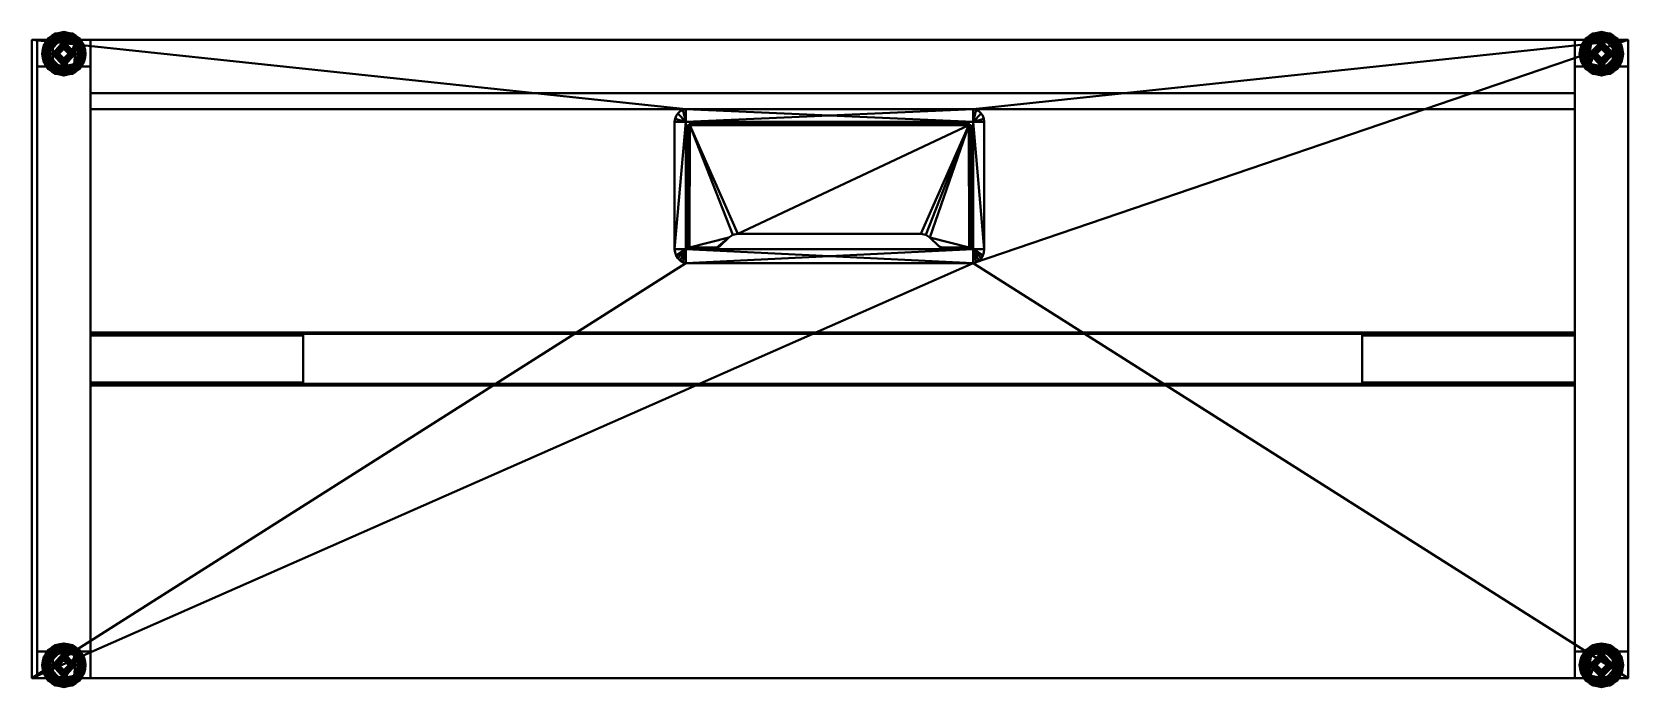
# Model space of a CAD drawing. Header units: millimetres. Extents: x -600 to 900, y -9 to 607.
import ezdxf

# ---------------------------------------------------------------- set-up
doc = ezdxf.new("R2010")
doc.units = ezdxf.units.MM
doc.layers.add('I-FURN', color=7, linetype='Continuous', lineweight=40)
doc.layers.add('I-FURN-PNLS', color=7, linetype='Continuous', lineweight=40)

# ---------------------------------------------------------------- blocks, each defined once
blk = doc.blocks.new('Tapa de caja tomas - Tapa de caja tomas-207009-Vista 1')
at = {"layer": 'I-FURN-PNLS', "color": 250, "true_color": 0x141414}
mesh = blk.add_polyface(dxfattribs=at)
corners = [(72.4, -134.5, 694.1), (72.4, 135.6, 694.1), (71.5, 138.4, 694.1), (69.9, 141, 694.1), (67.8, 143.1, 694.1), (65.3, 144.7, 694.1), (62.5, 145.7, 694.1), (59.5, 146, 694.1), (-60.3, 146, 694.1), (-63.2, 145.7, 694.1), (-65.9, 144.7, 694.1), (-68.3, 143, 694.1), (-70.3, 140.9, 694.1), (-71.7, 138.4, 694.1), (-72.4, 135.6, 694.1), (-72.4, -134.5, 694.1), (-71.7, -137.3, 694.1), (-70.3, -139.9, 694.1), (-68.3, -142, 694.1), (-65.9, -143.6, 694.1), (-63.2, -144.6, 694.1), (-60.3, -145, 694.1), (59.5, -145, 694.1), (62.5, -144.6, 694.1), (65.3, -143.6, 694.1), (67.8, -142, 694.1), (69.9, -139.9, 694.1), (71.5, -137.4, 694.1), (-60.3, -134.5, 694.1), (-60.3, 135.6, 694.1), (59.5, 135.6, 694.1), (59.5, -134.5, 694.1)]
mesh.append_faces([[corners[k] for k in face] for face in [(9, 29, 8)]], dxfattribs={"vtx0": -1, "vtx1": -1, "color": 250})
mesh.append_faces([[corners[k] for k in face] for face in [(22, 31, 28), (30, 4, 5), (29, 13, 14, 28)]], dxfattribs={"vtx0": -1, "vtx2": -1, "color": 250})
mesh.append_faces([[corners[k] for k in face] for face in [(31, 24, 25, 26), (28, 20, 21, 22), (28, 16, 17, 18), (30, 5, 6, 7), (29, 9, 10, 11)]], dxfattribs={"vtx0": -1, "vtx3": -1, "color": 250})
mesh.append_faces([[corners[k] for k in face] for face in [(23, 24, 31, 22), (27, 0, 31, 26), (0, 1, 31), (19, 20, 28, 18), (15, 16, 28, 14), (3, 4, 30, 2), (12, 13, 29, 11)]], dxfattribs={"vtx1": -1, "vtx2": -1, "color": 250})
mesh.append_faces([[corners[k] for k in face] for face in [(1, 2, 30, 31), (29, 30, 7, 8)]], dxfattribs={"vtx1": -1, "vtx3": -1, "color": 250})
mesh = blk.add_polyface(dxfattribs=at)
corners = [(72.4, -134.5, 693.1), (71.5, -137.4, 693.1), (69.9, -139.9, 693.1), (67.8, -142, 693.1), (65.3, -143.6, 693.1), (62.5, -144.6, 693.1), (59.5, -145, 693.1), (-60.3, -145, 693.1), (-63.2, -144.6, 693.1), (-65.9, -143.6, 693.1), (-68.3, -142, 693.1), (-70.3, -139.9, 693.1), (-71.7, -137.3, 693.1), (-72.4, -134.5, 693.1), (-72.4, 135.6, 693.1), (-71.7, 138.4, 693.1), (-70.3, 140.9, 693.1), (-68.3, 143, 693.1), (-65.9, 144.7, 693.1), (-63.2, 145.7, 693.1), (-60.3, 146, 693.1), (59.5, 146, 693.1), (62.5, 145.7, 693.1), (65.3, 144.7, 693.1), (67.8, 143.1, 693.1), (69.9, 141, 693.1), (71.5, 138.4, 693.1), (72.4, 135.6, 693.1), (-60.3, -134.5, 693.1), (59.5, -134.5, 693.1), (59.5, 135.6, 693.1), (-60.3, 135.6, 693.1)]
mesh.append_faces([[corners[k] for k in face] for face in [(8, 28, 7)]], dxfattribs={"vtx0": -1, "vtx1": -1, "color": 250})
mesh.append_faces([[corners[k] for k in face] for face in [(21, 30, 31), (29, 3, 4), (28, 12, 13, 31)]], dxfattribs={"vtx0": -1, "vtx2": -1, "color": 250})
mesh.append_faces([[corners[k] for k in face] for face in [(30, 23, 24, 25), (31, 19, 20, 21), (31, 15, 16, 17), (29, 4, 5, 6), (28, 8, 9, 10)]], dxfattribs={"vtx0": -1, "vtx3": -1, "color": 250})
mesh.append_faces([[corners[k] for k in face] for face in [(22, 23, 30, 21), (26, 27, 30, 25), (27, 0, 30), (18, 19, 31, 17), (14, 15, 31, 13), (2, 3, 29, 1), (11, 12, 28, 10)]], dxfattribs={"vtx1": -1, "vtx2": -1, "color": 250})
mesh.append_faces([[corners[k] for k in face] for face in [(0, 1, 29, 30), (28, 29, 6, 7)]], dxfattribs={"vtx1": -1, "vtx3": -1, "color": 250})
mesh = blk.add_polyface(dxfattribs=at)
corners = [(-72.4, 135.6, 694.1), (-71.7, 138.4, 694.1), (-70.3, 140.9, 694.1), (-68.3, 143, 694.1), (-65.9, 144.7, 694.1), (-63.2, 145.7, 694.1), (-60.3, 146, 694.1), (-60.3, 146, 693.1), (-63.2, 145.7, 693.1), (-65.9, 144.7, 693.1), (-68.3, 143, 693.1), (-70.3, 140.9, 693.1), (-71.7, 138.4, 693.1), (-72.4, 135.6, 693.1)]
mesh.append_faces([[corners[k] for k in face] for face in [(7, 8, 5, 6), (0, 1, 12, 13)]], dxfattribs={"vtx1": -1, "color": 250})
mesh.append_faces([[corners[k] for k in face] for face in [(8, 9, 4, 5), (3, 4, 9, 10), (10, 11, 2, 3), (11, 12, 1, 2)]], dxfattribs={"vtx1": -1, "vtx3": -1, "color": 250})
mesh = blk.add_polyface(dxfattribs=at)
corners = [(-72.4, -134.5, 694.1), (-72.4, 135.6, 694.1), (-72.4, 135.6, 693.1), (-72.4, -134.5, 693.1)]
mesh.append_faces([[corners[k] for k in face] for face in [(3, 0, 1, 2)]], dxfattribs={"color": 250})
mesh = blk.add_polyface(dxfattribs=at)
corners = [(-60.3, 146, 694.1), (59.5, 146, 694.1), (59.5, 146, 693.1), (-60.3, 146, 693.1)]
mesh.append_faces([[corners[k] for k in face] for face in [(3, 0, 1, 2)]], dxfattribs={"color": 250})
mesh = blk.add_polyface(dxfattribs=at)
corners = [(-60.3, 135.6, 694.1), (-60.3, -134.5, 694.1), (-60.3, -134.5, 693.1), (-60.3, 135.6, 693.1)]
mesh.append_faces([[corners[k] for k in face] for face in [(0, 1, 2, 3)]], dxfattribs={"color": 250})
mesh = blk.add_polyface(dxfattribs=at)
corners = [(59.5, 135.6, 694.1), (-60.3, 135.6, 694.1), (-60.3, 135.6, 693.1), (59.5, 135.6, 693.1)]
mesh.append_faces([[corners[k] for k in face] for face in [(0, 1, 2, 3)]], dxfattribs={"color": 250})
mesh = blk.add_polyface(dxfattribs=at)
corners = [(59.5, 146, 694.1), (62.5, 145.7, 694.1), (65.3, 144.7, 694.1), (67.8, 143.1, 694.1), (69.9, 141, 694.1), (71.5, 138.4, 694.1), (72.4, 135.6, 694.1), (72.4, 135.6, 693.1), (71.5, 138.4, 693.1), (69.9, 141, 693.1), (67.8, 143.1, 693.1), (65.3, 144.7, 693.1), (62.5, 145.7, 693.1), (59.5, 146, 693.1)]
mesh.append_faces([[corners[k] for k in face] for face in [(7, 8, 5, 6), (0, 1, 12, 13)]], dxfattribs={"vtx1": -1, "color": 250})
mesh.append_faces([[corners[k] for k in face] for face in [(8, 9, 4, 5), (3, 4, 9, 10), (10, 11, 2, 3), (11, 12, 1, 2)]], dxfattribs={"vtx1": -1, "vtx3": -1, "color": 250})
mesh = blk.add_polyface(dxfattribs=at)
corners = [(59.5, -134.5, 694.1), (59.5, 135.6, 694.1), (59.5, 135.6, 693.1), (59.5, -134.5, 693.1)]
mesh.append_faces([[corners[k] for k in face] for face in [(0, 1, 2, 3)]], dxfattribs={"color": 250})
mesh = blk.add_polyface(dxfattribs=at)
corners = [(72.4, 135.6, 694.1), (72.4, -134.5, 694.1), (72.4, -134.5, 693.1), (72.4, 135.6, 693.1)]
mesh.append_faces([[corners[k] for k in face] for face in [(3, 0, 1, 2)]], dxfattribs={"color": 250})
mesh = blk.add_polyface(dxfattribs=at)
corners = [(-58.8, 131.4, 692.1), (-58.3, 131.4, 693.3), (-57.1, 131.4, 693.8), (-57.1, 131.4, 693.1), (-57.8, 131.4, 692.8), (-58.1, 131.4, 692.1)]
mesh.append_faces([[corners[k] for k in face] for face in [(2, 3, 4, 1)]], dxfattribs={"vtx2": -1, "color": 250})
mesh.append_faces([[corners[k] for k in face] for face in [(4, 5, 0, 1)]], dxfattribs={"vtx3": -1, "color": 250})
mesh = blk.add_polyface(dxfattribs=at)
corners = [(-57.1, 131.4, 693.8), (-58.3, 131.4, 693.3), (-58.8, 131.4, 692.1), (-58.8, -130.6, 692.1), (-58.3, -130.6, 693.3), (-57.1, -130.6, 693.8)]
mesh.append_faces([[corners[k] for k in face] for face in [(5, 0, 1, 4), (2, 3, 4, 1)]], dxfattribs={"vtx2": -1, "color": 250})
mesh = blk.add_polyface(dxfattribs=at)
corners = [(-58.1, 130.4, 688.3), (-58.8, 130.4, 688.3), (-58.8, 131.1, 688.6), (-58.8, 131.4, 689.3), (-58.1, 131.4, 689.3), (-58.1, 131.1, 688.6)]
mesh.append_faces([[corners[k] for k in face] for face in [(3, 4, 5, 2), (0, 1, 2, 5)]], dxfattribs={"vtx2": -1, "color": 250})
mesh = blk.add_polyface(dxfattribs=at)
corners = [(-58.8, 131.4, 689.3), (-58.8, 131.1, 688.6), (-58.8, 130.4, 688.3), (-58.8, -129.6, 688.3), (-58.8, -130.3, 688.6), (-58.8, -130.6, 689.3), (-58.8, -130.6, 692.1), (-58.8, 131.4, 692.1)]
mesh.append_faces([[corners[k] for k in face] for face in [(7, 2, 3, 6)]], dxfattribs={"vtx0": -1, "vtx2": -1, "color": 250})
mesh.append_faces([[corners[k] for k in face] for face in [(0, 1, 2, 7)]], dxfattribs={"vtx2": -1, "color": 250})
mesh.append_faces([[corners[k] for k in face] for face in [(3, 4, 5, 6)]], dxfattribs={"vtx3": -1, "color": 250})
mesh = blk.add_polyface(dxfattribs=at)
corners = [(-58.1, 131.4, 692.1), (-58.1, 131.4, 689.3), (-58.8, 131.4, 689.3), (-58.8, 131.4, 692.1)]
mesh.append_faces([[corners[k] for k in face] for face in [(2, 3, 0, 1)]], dxfattribs={"color": 250})
mesh = blk.add_polyface(dxfattribs=at)
corners = [(-58.1, -129.6, 688.3), (-58.8, -129.6, 688.3), (-58.8, 130.4, 688.3), (-58.1, 130.4, 688.3)]
mesh.append_faces([[corners[k] for k in face] for face in [(1, 2, 3, 0)]], dxfattribs={"color": 250})
mesh = blk.add_polyface(dxfattribs=at)
corners = [(-57.1, -130.6, 693.1), (-57.8, -130.6, 692.8), (-58.1, -130.6, 692.1), (-58.1, 131.4, 692.1), (-57.8, 131.4, 692.8), (-57.1, 131.4, 693.1)]
mesh.append_faces([[corners[k] for k in face] for face in [(4, 5, 0, 1), (1, 2, 3, 4)]], dxfattribs={"vtx3": -1, "color": 250})
mesh = blk.add_polyface(dxfattribs=at)
corners = [(-58.1, -130.6, 692.1), (-58.1, -130.6, 689.3), (-58.1, -130.3, 688.6), (-58.1, -129.6, 688.3), (-58.1, 130.4, 688.3), (-58.1, 131.1, 688.6), (-58.1, 131.4, 689.3), (-58.1, 131.4, 692.1)]
mesh.append_faces([[corners[k] for k in face] for face in [(3, 4, 7, 0)]], dxfattribs={"vtx1": -1, "vtx3": -1, "color": 250})
mesh.append_faces([[corners[k] for k in face] for face in [(1, 2, 3, 0)]], dxfattribs={"vtx2": -1, "color": 250})
mesh.append_faces([[corners[k] for k in face] for face in [(4, 5, 6, 7)]], dxfattribs={"vtx3": -1, "color": 250})
mesh = blk.add_polyface(dxfattribs=at)
corners = [(-57.1, 131.8, 693.8), (-57.1, 133, 693.3), (-57.1, 133.5, 692.1), (-57.1, 132.8, 692.1), (-57.1, 132.5, 692.8), (-57.1, 131.8, 693.1), (-57.1, 131.8, 693.3), (-57.1, 131.8, 693.5), (-57.1, 131.8, 693.7)]
mesh.append_faces([[corners[k] for k in face] for face in [(4, 2, 3), (1, 7, 8, 0)]], dxfattribs={"vtx0": -1, "color": 250})
mesh.append_faces([[corners[k] for k in face] for face in [(1, 2, 4, 7)]], dxfattribs={"vtx1": -1, "vtx2": -1, "vtx3": -1, "color": 250})
mesh.append_faces([[corners[k] for k in face] for face in [(4, 5, 6, 7)]], dxfattribs={"vtx3": -1, "color": 250})
mesh = blk.add_polyface(dxfattribs=at)
corners = [(-57.1, 131.8, 693.8), (57.9, 131.8, 693.8), (57.9, 133, 693.3), (57.9, 133.5, 692.1), (-57.1, 133.5, 692.1), (-57.1, 133, 693.3)]
mesh.append_faces([[corners[k] for k in face] for face in [(0, 1, 2, 5), (3, 4, 5, 2)]], dxfattribs={"vtx2": -1, "color": 250})
mesh = blk.add_polyface(dxfattribs=at)
corners = [(-57.1, 132.8, 678.4), (-57.1, 133.5, 678.4), (-56.1, 133.5, 676.1), (-53.7, 133.5, 675.4), (-53.7, 132.8, 675.4), (-56.1, 132.8, 676.1)]
mesh.append_faces([[corners[k] for k in face] for face in [(3, 4, 5, 2), (0, 1, 2, 5)]], dxfattribs={"vtx2": -1, "color": 250})
mesh = blk.add_polyface(dxfattribs=at)
corners = [(57.9, 133.5, 690.5), (57.2, 133.5, 688.5), (55.3, 133.5, 687.5), (-53.7, 133.5, 675.4), (-56.1, 133.5, 676.1), (-57.1, 133.5, 678.4), (-57.1, 133.5, 692.1), (57.9, 133.5, 692.1), (-43.7, 133.5, 685), (-46.8, 133.5, 688.2), (-50, 133.5, 685), (-46.8, 133.5, 681.9)]
mesh.append_faces([[corners[k] for k in face] for face in [(2, 7, 0, 1)]], dxfattribs={"vtx0": -1, "color": 250})
mesh.append_faces([[corners[k] for k in face] for face in [(6, 9, 10, 5), (9, 6, 7), (3, 10, 11), (11, 2, 3), (7, 8, 9)]], dxfattribs={"vtx0": -1, "vtx2": -1, "color": 250})
mesh.append_faces([[corners[k] for k in face] for face in [(2, 11, 8, 7)]], dxfattribs={"vtx0": -1, "vtx2": -1, "vtx3": -1, "color": 250})
mesh.append_faces([[corners[k] for k in face] for face in [(3, 4, 5, 10)]], dxfattribs={"vtx2": -1, "vtx3": -1, "color": 250})
mesh = blk.add_polyface(dxfattribs=at)
corners = [(-57.1, 133.5, 692.1), (-57.1, 133.5, 678.4), (-57.1, 132.8, 678.4), (-57.1, 132.8, 692.1)]
mesh.append_faces([[corners[k] for k in face] for face in [(0, 1, 2, 3)]], dxfattribs={"color": 250})
mesh = blk.add_polyface(dxfattribs=at)
corners = [(-57.1, 132.8, 692.1), (57.9, 132.8, 692.1), (57.9, 132.5, 692.8), (57.9, 131.8, 693.1), (-57.1, 131.8, 693.1), (-57.1, 132.5, 692.8)]
mesh.append_faces([[corners[k] for k in face] for face in [(2, 3, 4, 5), (5, 0, 1, 2)]], dxfattribs={"vtx3": -1, "color": 250})
mesh = blk.add_polyface(dxfattribs=at)
corners = [(-57.1, 132.8, 692.1), (-57.1, 132.8, 678.4), (-56.1, 132.8, 676.1), (-53.7, 132.8, 675.4), (55.3, 132.8, 687.5), (57.2, 132.8, 688.5), (57.9, 132.8, 690.5), (57.9, 132.8, 692.1), (-50, 132.8, 685), (-46.8, 132.8, 688.2), (-43.7, 132.8, 685), (-46.8, 132.8, 681.9)]
mesh.append_faces([[corners[k] for k in face] for face in [(3, 11, 8, 1)]], dxfattribs={"vtx0": -1, "vtx2": -1, "vtx3": -1, "color": 250})
mesh.append_faces([[corners[k] for k in face] for face in [(2, 3, 1), (6, 7, 4, 5)]], dxfattribs={"vtx1": -1, "color": 250})
mesh.append_faces([[corners[k] for k in face] for face in [(7, 0, 9), (3, 4, 11), (9, 10, 7)]], dxfattribs={"vtx1": -1, "vtx2": -1, "color": 250})
mesh.append_faces([[corners[k] for k in face] for face in [(10, 11, 4, 7)]], dxfattribs={"vtx1": -1, "vtx2": -1, "vtx3": -1, "color": 250})
mesh.append_faces([[corners[k] for k in face] for face in [(8, 9, 0, 1)]], dxfattribs={"vtx1": -1, "vtx3": -1, "color": 250})
mesh = blk.add_polyface(dxfattribs=at)
corners = [(-57.1, 131.8, 693.1), (57.9, 131.8, 693.1), (57.9, 106, 693.1), (57.6, 104.5, 693.1), (56.7, 103.2, 693.1), (48.4, 94.9, 693.1), (45.8, 91, 693.1), (44.9, 86.5, 693.1), (44.9, -85.6, 693.1), (45.8, -90.2, 693.1), (48.4, -94.1, 693.1), (56.7, -102.4, 693.1), (57.6, -103.7, 693.1), (57.9, -105.2, 693.1), (57.9, -131, 693.1), (-57.1, -131, 693.1), (-57.1, -130.6, 693.1), (-57.1, 131.4, 693.1)]
mesh.append_faces([[corners[k] for k in face] for face in [(6, 17, 5)]], dxfattribs={"vtx0": -1, "vtx1": -1, "color": 250})
mesh.append_faces([[corners[k] for k in face] for face in [(10, 14, 16, 9)]], dxfattribs={"vtx0": -1, "vtx1": -1, "vtx2": -1, "color": 250})
mesh.append_faces([[corners[k] for k in face] for face in [(17, 6, 7), (17, 7, 8), (2, 4, 5, 1)]], dxfattribs={"vtx0": -1, "vtx2": -1, "color": 250})
mesh.append_faces([[corners[k] for k in face] for face in [(3, 4, 2)]], dxfattribs={"vtx1": -1, "color": 250})
mesh.append_faces([[corners[k] for k in face] for face in [(13, 14, 10)]], dxfattribs={"vtx1": -1, "vtx2": -1, "color": 250})
mesh.append_faces([[corners[k] for k in face] for face in [(8, 9, 16, 17)]], dxfattribs={"vtx1": -1, "vtx3": -1, "color": 250})
mesh.append_faces([[corners[k] for k in face] for face in [(14, 15, 16), (11, 12, 13, 10)]], dxfattribs={"vtx2": -1, "color": 250})
mesh.append_faces([[corners[k] for k in face] for face in [(17, 0, 1, 5)]], dxfattribs={"vtx2": -1, "vtx3": -1, "color": 250})
mesh = blk.add_polyface(dxfattribs=at)
corners = [(-57.1, 131.4, 693.1), (-57.1, 131.4, 693.8), (-57.1, 131.8, 693.8), (-57.1, 131.8, 693.7), (-57.1, 131.8, 693.5), (-57.1, 131.8, 693.3), (-57.1, 131.8, 693.1)]
mesh.append_faces([[corners[k] for k in face] for face in [(1, 4, 0)]], dxfattribs={"vtx0": -1, "vtx1": -1, "color": 250})
mesh.append_faces([[corners[k] for k in face] for face in [(3, 4, 1, 2)]], dxfattribs={"vtx1": -1, "color": 250})
mesh.append_faces([[corners[k] for k in face] for face in [(5, 6, 0, 4)]], dxfattribs={"vtx2": -1, "color": 250})
mesh = blk.add_polyface(dxfattribs=at)
corners = [(-57.1, -130.6, 693.8), (-57.1, -131, 693.8), (57.9, -131, 693.8), (57.9, -105.2, 693.8), (57.6, -103.7, 693.8), (56.7, -102.4, 693.8), (48.4, -94.1, 693.8), (45.8, -90.2, 693.8), (44.9, -85.6, 693.8), (44.9, 86.5, 693.8), (45.8, 91, 693.8), (48.4, 94.9, 693.8), (56.7, 103.2, 693.8), (57.6, 104.5, 693.8), (57.9, 106, 693.8), (57.9, 131.8, 693.8), (-57.1, 131.8, 693.8), (-57.1, 131.4, 693.8)]
mesh.append_faces([[corners[k] for k in face] for face in [(14, 12, 13)]], dxfattribs={"vtx0": -1, "color": 250})
mesh.append_faces([[corners[k] for k in face] for face in [(0, 2, 6, 7)]], dxfattribs={"vtx0": -1, "vtx1": -1, "vtx3": -1, "color": 250})
mesh.append_faces([[corners[k] for k in face] for face in [(0, 7, 8), (6, 2, 3)]], dxfattribs={"vtx0": -1, "vtx2": -1, "color": 250})
mesh.append_faces([[corners[k] for k in face] for face in [(17, 10, 11, 15)]], dxfattribs={"vtx0": -1, "vtx2": -1, "vtx3": -1, "color": 250})
mesh.append_faces([[corners[k] for k in face] for face in [(9, 10, 17)]], dxfattribs={"vtx1": -1, "vtx2": -1, "color": 250})
mesh.append_faces([[corners[k] for k in face] for face in [(8, 9, 17, 0), (11, 12, 14, 15)]], dxfattribs={"vtx1": -1, "vtx3": -1, "color": 250})
mesh.append_faces([[corners[k] for k in face] for face in [(0, 1, 2), (15, 16, 17)]], dxfattribs={"vtx2": -1, "color": 250})
mesh.append_faces([[corners[k] for k in face] for face in [(3, 4, 5, 6)]], dxfattribs={"vtx3": -1, "color": 250})
mesh = blk.add_polyface(dxfattribs=at)
corners = [(-53.7, 132.8, 675.4), (-53.7, 133.5, 675.4), (55.3, 133.5, 687.5), (55.3, 132.8, 687.5)]
mesh.append_faces([[corners[k] for k in face] for face in [(1, 2, 3, 0)]], dxfattribs={"color": 250})
mesh = blk.add_polyface(dxfattribs=at)
corners = [(-43.7, 133.5, 685), (-43.7, 133.4, 685), (-43.7, 133.2, 685), (-43.7, 133, 685), (-43.7, 132.8, 685), (-46.8, 132.8, 688.2), (-50, 132.8, 685), (-50, 133, 685), (-50, 133.2, 685), (-50, 133.4, 685), (-50, 133.5, 685), (-46.8, 133.5, 688.2)]
mesh.append_faces([[corners[k] for k in face] for face in [(1, 11, 0)]], dxfattribs={"vtx0": -1, "color": 250})
mesh.append_faces([[corners[k] for k in face] for face in [(5, 8, 11), (2, 5, 11, 1)]], dxfattribs={"vtx0": -1, "vtx1": -1, "vtx2": -1, "color": 250})
mesh.append_faces([[corners[k] for k in face] for face in [(7, 8, 5, 6)]], dxfattribs={"vtx1": -1, "color": 250})
mesh.append_faces([[corners[k] for k in face] for face in [(9, 10, 11, 8), (3, 4, 5, 2)]], dxfattribs={"vtx2": -1, "color": 250})
mesh = blk.add_polyface(dxfattribs=at)
corners = [(-50, 132.8, 685), (-46.8, 132.8, 681.9), (-43.7, 132.8, 685), (-43.7, 133, 685), (-43.7, 133.2, 685), (-43.7, 133.4, 685), (-43.7, 133.5, 685), (-46.8, 133.5, 681.9), (-50, 133.5, 685), (-50, 133.4, 685), (-50, 133.2, 685), (-50, 133, 685)]
mesh.append_faces([[corners[k] for k in face] for face in [(1, 7, 10)]], dxfattribs={"vtx0": -1, "vtx1": -1, "vtx2": -1, "color": 250})
mesh.append_faces([[corners[k] for k in face] for face in [(4, 5, 7, 1)]], dxfattribs={"vtx1": -1, "vtx2": -1, "vtx3": -1, "color": 250})
mesh.append_faces([[corners[k] for k in face] for face in [(5, 6, 7), (11, 0, 1, 10)]], dxfattribs={"vtx2": -1, "color": 250})
mesh.append_faces([[corners[k] for k in face] for face in [(1, 2, 3, 4), (7, 8, 9, 10)]], dxfattribs={"vtx3": -1, "color": 250})
mesh = blk.add_polyface(dxfattribs=at)
corners = [(55.3, 132.8, 687.5), (55.3, 133.5, 687.5), (57.2, 133.5, 688.5), (57.9, 133.5, 690.5), (57.9, 132.8, 690.5), (57.2, 132.8, 688.5)]
mesh.append_faces([[corners[k] for k in face] for face in [(3, 4, 5, 2), (0, 1, 2, 5)]], dxfattribs={"vtx2": -1, "color": 250})
mesh = blk.add_polyface(dxfattribs=at)
corners = [(57.9, 133.5, 692.1), (57.9, 133, 693.3), (57.9, 131.8, 693.8), (57.9, 131.8, 693.7), (57.9, 131.8, 693.5), (57.9, 131.8, 693.3), (57.9, 131.8, 693.1), (57.9, 132.5, 692.8), (57.9, 132.8, 692.1)]
mesh.append_faces([[corners[k] for k in face] for face in [(7, 4, 5, 6)]], dxfattribs={"vtx0": -1, "color": 250})
mesh.append_faces([[corners[k] for k in face] for face in [(1, 4, 7, 0)]], dxfattribs={"vtx0": -1, "vtx1": -1, "vtx2": -1, "color": 250})
mesh.append_faces([[corners[k] for k in face] for face in [(3, 4, 1, 2), (8, 0, 7)]], dxfattribs={"vtx1": -1, "color": 250})
mesh = blk.add_polyface(dxfattribs=at)
corners = [(57.9, 132.8, 692.1), (57.9, 132.8, 690.5), (57.9, 133.5, 690.5), (57.9, 133.5, 692.1)]
mesh.append_faces([[corners[k] for k in face] for face in [(2, 3, 0, 1)]], dxfattribs={"color": 250})
mesh = blk.add_polyface(dxfattribs=at)
corners = [(57.9, 106, 693.8), (57.9, 106, 693.1), (57.9, 131.8, 693.1), (57.9, 131.8, 693.3), (57.9, 131.8, 693.5), (57.9, 131.8, 693.7), (57.9, 131.8, 693.8)]
mesh.append_faces([[corners[k] for k in face] for face in [(0, 5, 6)]], dxfattribs={"vtx0": -1, "color": 250})
mesh.append_faces([[corners[k] for k in face] for face in [(3, 4, 1, 2)]], dxfattribs={"vtx1": -1, "color": 250})
mesh.append_faces([[corners[k] for k in face] for face in [(0, 1, 4, 5)]], dxfattribs={"vtx1": -1, "vtx3": -1, "color": 250})
mesh = blk.add_polyface(dxfattribs=at)
corners = [(57.9, 106, 693.1), (57.9, 106, 693.8), (57.6, 104.5, 693.8), (56.7, 103.2, 693.8), (56.7, 103.2, 693.1), (57.6, 104.5, 693.1)]
mesh.append_faces([[corners[k] for k in face] for face in [(2, 3, 4, 5), (5, 0, 1, 2)]], dxfattribs={"vtx3": -1, "color": 250})
mesh = blk.add_polyface(dxfattribs=at)
corners = [(48.4, 94.9, 693.1), (48.4, 94.9, 693.8), (45.8, 91, 693.8), (44.9, 86.5, 693.8), (44.9, 86.5, 693.1), (45.8, 91, 693.1)]
mesh.append_faces([[corners[k] for k in face] for face in [(5, 0, 1, 2), (2, 3, 4, 5)]], dxfattribs={"vtx3": -1, "color": 250})
mesh = blk.add_polyface(dxfattribs=at)
corners = [(56.7, 103.2, 693.1), (56.7, 103.2, 693.8), (48.4, 94.9, 693.8), (48.4, 94.9, 693.1)]
mesh.append_faces([[corners[k] for k in face] for face in [(2, 3, 0, 1)]], dxfattribs={"color": 250})
mesh = blk.add_polyface(dxfattribs=at)
corners = [(44.9, 86.5, 693.1), (44.9, 86.5, 693.8), (44.9, -85.6, 693.8), (44.9, -85.6, 693.1)]
mesh.append_faces([[corners[k] for k in face] for face in [(1, 2, 3, 0)]], dxfattribs={"color": 250})
mesh = blk.add_polyface(dxfattribs=at)
corners = [(44.9, -85.6, 693.1), (44.9, -85.6, 693.8), (45.8, -90.2, 693.8), (48.4, -94.1, 693.8), (48.4, -94.1, 693.1), (45.8, -90.2, 693.1)]
mesh.append_faces([[corners[k] for k in face] for face in [(0, 1, 2, 5), (3, 4, 5, 2)]], dxfattribs={"vtx2": -1, "color": 250})
mesh = blk.add_polyface(dxfattribs=at)
corners = [(48.4, -94.1, 693.1), (48.4, -94.1, 693.8), (56.7, -102.4, 693.8), (56.7, -102.4, 693.1)]
mesh.append_faces([[corners[k] for k in face] for face in [(2, 3, 0, 1)]], dxfattribs={"color": 250})
mesh = blk.add_polyface(dxfattribs=at)
corners = [(56.7, -102.4, 693.1), (56.7, -102.4, 693.8), (57.6, -103.7, 693.8), (57.9, -105.2, 693.8), (57.9, -105.2, 693.1), (57.6, -103.7, 693.1)]
mesh.append_faces([[corners[k] for k in face] for face in [(3, 4, 5, 2), (0, 1, 2, 5)]], dxfattribs={"vtx2": -1, "color": 250})
mesh = blk.add_polyface(dxfattribs=at)
corners = [(57.9, -131, 693.1), (57.9, -105.2, 693.1), (57.9, -105.2, 693.8), (57.9, -131, 693.8), (57.9, -131, 693.7), (57.9, -131, 693.5), (57.9, -131, 693.3)]
mesh.append_faces([[corners[k] for k in face] for face in [(2, 5, 1)]], dxfattribs={"vtx0": -1, "vtx1": -1, "color": 250})
mesh.append_faces([[corners[k] for k in face] for face in [(4, 5, 2, 3)]], dxfattribs={"vtx1": -1, "color": 250})
mesh.append_faces([[corners[k] for k in face] for face in [(6, 0, 1, 5)]], dxfattribs={"vtx2": -1, "color": 250})
mesh = blk.add_polyface(dxfattribs=at)
corners = [(-60.3, -145, 694.1), (-63.2, -144.6, 694.1), (-65.9, -143.6, 694.1), (-68.3, -142, 694.1), (-70.3, -139.9, 694.1), (-71.7, -137.3, 694.1), (-72.4, -134.5, 694.1), (-72.4, -134.5, 693.1), (-71.7, -137.3, 693.1), (-70.3, -139.9, 693.1), (-68.3, -142, 693.1), (-65.9, -143.6, 693.1), (-63.2, -144.6, 693.1), (-60.3, -145, 693.1)]
mesh.append_faces([[corners[k] for k in face] for face in [(7, 8, 5, 6), (0, 1, 12, 13)]], dxfattribs={"vtx1": -1, "color": 250})
mesh.append_faces([[corners[k] for k in face] for face in [(8, 9, 4, 5), (3, 4, 9, 10), (10, 11, 2, 3), (11, 12, 1, 2)]], dxfattribs={"vtx1": -1, "vtx3": -1, "color": 250})
mesh = blk.add_polyface(dxfattribs=at)
corners = [(-60.3, -134.5, 694.1), (59.5, -134.5, 694.1), (59.5, -134.5, 693.1), (-60.3, -134.5, 693.1)]
mesh.append_faces([[corners[k] for k in face] for face in [(0, 1, 2, 3)]], dxfattribs={"color": 250})
mesh = blk.add_polyface(dxfattribs=at)
corners = [(-58.1, -130.6, 689.3), (-58.8, -130.6, 689.3), (-58.8, -130.3, 688.6), (-58.8, -129.6, 688.3), (-58.1, -129.6, 688.3), (-58.1, -130.3, 688.6)]
mesh.append_faces([[corners[k] for k in face] for face in [(2, 3, 4, 5), (5, 0, 1, 2)]], dxfattribs={"vtx3": -1, "color": 250})
mesh = blk.add_polyface(dxfattribs=at)
corners = [(-57.1, -130.6, 693.1), (-57.1, -130.6, 693.8), (-58.3, -130.6, 693.3), (-58.8, -130.6, 692.1), (-58.1, -130.6, 692.1), (-57.8, -130.6, 692.8)]
mesh.append_faces([[corners[k] for k in face] for face in [(3, 4, 5, 2)]], dxfattribs={"vtx2": -1, "color": 250})
mesh.append_faces([[corners[k] for k in face] for face in [(5, 0, 1, 2)]], dxfattribs={"vtx3": -1, "color": 250})
mesh = blk.add_polyface(dxfattribs=at)
corners = [(-58.8, -130.6, 692.1), (-58.8, -130.6, 689.3), (-58.1, -130.6, 689.3), (-58.1, -130.6, 692.1)]
mesh.append_faces([[corners[k] for k in face] for face in [(0, 1, 2, 3)]], dxfattribs={"color": 250})
mesh = blk.add_polyface(dxfattribs=at)
corners = [(-57.1, -131, 693.8), (-57.1, -130.6, 693.8), (-57.1, -130.6, 693.1), (-57.1, -131, 693.1), (-57.1, -131, 693.3), (-57.1, -131, 693.5), (-57.1, -131, 693.7)]
mesh.append_faces([[corners[k] for k in face] for face in [(1, 6, 0)]], dxfattribs={"vtx0": -1, "color": 250})
mesh.append_faces([[corners[k] for k in face] for face in [(4, 5, 2, 3)]], dxfattribs={"vtx1": -1, "color": 250})
mesh.append_faces([[corners[k] for k in face] for face in [(1, 2, 5, 6)]], dxfattribs={"vtx1": -1, "vtx3": -1, "color": 250})
mesh = blk.add_polyface(dxfattribs=at)
corners = [(-57.1, -132.7, 692.1), (-57.1, -132.2, 693.3), (-57.1, -131, 693.8), (-57.1, -131, 693.7), (-57.1, -131, 693.5), (-57.1, -131, 693.3), (-57.1, -131, 693.1), (-57.1, -131.7, 692.8), (-57.1, -132, 692.1)]
mesh.append_faces([[corners[k] for k in face] for face in [(7, 4, 5, 6)]], dxfattribs={"vtx0": -1, "color": 250})
mesh.append_faces([[corners[k] for k in face] for face in [(1, 4, 7, 0)]], dxfattribs={"vtx0": -1, "vtx1": -1, "vtx2": -1, "color": 250})
mesh.append_faces([[corners[k] for k in face] for face in [(3, 4, 1, 2), (8, 0, 7)]], dxfattribs={"vtx1": -1, "color": 250})
mesh = blk.add_polyface(dxfattribs=at)
corners = [(-57.1, -132.7, 692.1), (57.9, -132.7, 692.1), (57.9, -132.2, 693.3), (57.9, -131, 693.8), (-57.1, -131, 693.8), (-57.1, -132.2, 693.3)]
mesh.append_faces([[corners[k] for k in face] for face in [(3, 4, 5, 2), (0, 1, 2, 5)]], dxfattribs={"vtx2": -1, "color": 250})
mesh = blk.add_polyface(dxfattribs=at)
corners = [(-57.1, -131, 693.1), (57.9, -131, 693.1), (57.9, -131.7, 692.8), (57.9, -132, 692.1), (-57.1, -132, 692.1), (-57.1, -131.7, 692.8)]
mesh.append_faces([[corners[k] for k in face] for face in [(5, 0, 1, 2), (2, 3, 4, 5)]], dxfattribs={"vtx3": -1, "color": 250})
mesh = blk.add_polyface(dxfattribs=at)
corners = [(-57.1, -132, 678.4), (-57.1, -132.7, 678.4), (-57.1, -132.7, 692.1), (-57.1, -132, 692.1)]
mesh.append_faces([[corners[k] for k in face] for face in [(1, 2, 3, 0)]], dxfattribs={"color": 250})
mesh = blk.add_polyface(dxfattribs=at)
corners = [(57.9, -132, 690.5), (57.2, -132, 688.5), (55.3, -132, 687.5), (-53.7, -132, 675.4), (-56.1, -132, 676.1), (-57.1, -132, 678.4), (-57.1, -132, 692.1), (57.9, -132, 692.1), (-50, -132, 685), (-46.8, -132, 681.9), (-43.7, -132, 685), (-46.8, -132, 688.2)]
mesh.append_faces([[corners[k] for k in face] for face in [(2, 7, 0, 1)]], dxfattribs={"vtx0": -1, "color": 250})
mesh.append_faces([[corners[k] for k in face] for face in [(7, 11, 6), (9, 3, 8), (3, 9, 2), (11, 7, 10)]], dxfattribs={"vtx0": -1, "vtx1": -1, "color": 250})
mesh.append_faces([[corners[k] for k in face] for face in [(6, 11, 8, 5)]], dxfattribs={"vtx0": -1, "vtx2": -1, "color": 250})
mesh.append_faces([[corners[k] for k in face] for face in [(2, 9, 10, 7)]], dxfattribs={"vtx0": -1, "vtx2": -1, "vtx3": -1, "color": 250})
mesh.append_faces([[corners[k] for k in face] for face in [(3, 4, 5, 8)]], dxfattribs={"vtx2": -1, "vtx3": -1, "color": 250})
mesh = blk.add_polyface(dxfattribs=at)
corners = [(-53.7, -132, 675.4), (-53.7, -132.7, 675.4), (-56.1, -132.7, 676.1), (-57.1, -132.7, 678.4), (-57.1, -132, 678.4), (-56.1, -132, 676.1)]
mesh.append_faces([[corners[k] for k in face] for face in [(2, 3, 4, 5), (5, 0, 1, 2)]], dxfattribs={"vtx3": -1, "color": 250})
mesh = blk.add_polyface(dxfattribs=at)
corners = [(-57.1, -132.7, 692.1), (-57.1, -132.7, 678.4), (-56.1, -132.7, 676.1), (-53.7, -132.7, 675.4), (55.3, -132.7, 687.5), (57.2, -132.7, 688.5), (57.9, -132.7, 690.5), (57.9, -132.7, 692.1), (-43.7, -132.7, 685), (-46.8, -132.7, 681.9), (-50, -132.7, 685), (-46.8, -132.7, 688.2)]
mesh.append_faces([[corners[k] for k in face] for face in [(0, 11, 7), (10, 3, 9), (4, 9, 3), (8, 7, 11)]], dxfattribs={"vtx0": -1, "vtx1": -1, "color": 250})
mesh.append_faces([[corners[k] for k in face] for face in [(6, 7, 4, 5)]], dxfattribs={"vtx1": -1, "color": 250})
mesh.append_faces([[corners[k] for k in face] for face in [(8, 9, 4, 7)]], dxfattribs={"vtx1": -1, "vtx2": -1, "vtx3": -1, "color": 250})
mesh.append_faces([[corners[k] for k in face] for face in [(10, 11, 0, 1)]], dxfattribs={"vtx1": -1, "vtx3": -1, "color": 250})
mesh.append_faces([[corners[k] for k in face] for face in [(1, 2, 3, 10)]], dxfattribs={"vtx2": -1, "vtx3": -1, "color": 250})
mesh = blk.add_polyface(dxfattribs=at)
corners = [(55.3, -132, 687.5), (55.3, -132.7, 687.5), (-53.7, -132.7, 675.4), (-53.7, -132, 675.4)]
mesh.append_faces([[corners[k] for k in face] for face in [(2, 3, 0, 1)]], dxfattribs={"color": 250})
mesh = blk.add_polyface(dxfattribs=at)
corners = [(-43.7, -132.7, 685), (-43.7, -132.5, 685), (-43.7, -132.3, 685), (-43.7, -132.2, 685), (-43.7, -132, 685), (-46.8, -132, 681.9), (-50, -132, 685), (-50, -132.2, 685), (-50, -132.3, 685), (-50, -132.5, 685), (-50, -132.7, 685), (-46.8, -132.7, 681.9)]
mesh.append_faces([[corners[k] for k in face] for face in [(1, 11, 0)]], dxfattribs={"vtx0": -1, "color": 250})
mesh.append_faces([[corners[k] for k in face] for face in [(5, 8, 11), (2, 5, 11, 1)]], dxfattribs={"vtx0": -1, "vtx1": -1, "vtx2": -1, "color": 250})
mesh.append_faces([[corners[k] for k in face] for face in [(7, 8, 5, 6)]], dxfattribs={"vtx1": -1, "color": 250})
mesh.append_faces([[corners[k] for k in face] for face in [(9, 10, 11, 8), (3, 4, 5, 2)]], dxfattribs={"vtx2": -1, "color": 250})
mesh = blk.add_polyface(dxfattribs=at)
corners = [(-50, -132, 685), (-46.8, -132, 688.2), (-43.7, -132, 685), (-43.7, -132.2, 685), (-43.7, -132.3, 685), (-43.7, -132.5, 685), (-43.7, -132.7, 685), (-46.8, -132.7, 688.2), (-50, -132.7, 685), (-50, -132.5, 685), (-50, -132.3, 685), (-50, -132.2, 685)]
mesh.append_faces([[corners[k] for k in face] for face in [(1, 7, 10)]], dxfattribs={"vtx0": -1, "vtx1": -1, "vtx2": -1, "color": 250})
mesh.append_faces([[corners[k] for k in face] for face in [(4, 5, 7, 1)]], dxfattribs={"vtx1": -1, "vtx2": -1, "vtx3": -1, "color": 250})
mesh.append_faces([[corners[k] for k in face] for face in [(5, 6, 7), (11, 0, 1, 10)]], dxfattribs={"vtx2": -1, "color": 250})
mesh.append_faces([[corners[k] for k in face] for face in [(1, 2, 3, 4), (7, 8, 9, 10)]], dxfattribs={"vtx3": -1, "color": 250})
mesh = blk.add_polyface(dxfattribs=at)
corners = [(57.9, -132, 690.5), (57.9, -132.7, 690.5), (57.2, -132.7, 688.5), (55.3, -132.7, 687.5), (55.3, -132, 687.5), (57.2, -132, 688.5)]
mesh.append_faces([[corners[k] for k in face] for face in [(2, 3, 4, 5), (5, 0, 1, 2)]], dxfattribs={"vtx3": -1, "color": 250})
mesh = blk.add_polyface(dxfattribs=at)
corners = [(57.9, -131, 693.8), (57.9, -132.2, 693.3), (57.9, -132.7, 692.1), (57.9, -132, 692.1), (57.9, -131.7, 692.8), (57.9, -131, 693.1), (57.9, -131, 693.3), (57.9, -131, 693.5), (57.9, -131, 693.7)]
mesh.append_faces([[corners[k] for k in face] for face in [(4, 2, 3), (1, 7, 8, 0)]], dxfattribs={"vtx0": -1, "color": 250})
mesh.append_faces([[corners[k] for k in face] for face in [(1, 2, 4, 7)]], dxfattribs={"vtx1": -1, "vtx2": -1, "vtx3": -1, "color": 250})
mesh.append_faces([[corners[k] for k in face] for face in [(4, 5, 6, 7)]], dxfattribs={"vtx3": -1, "color": 250})
mesh = blk.add_polyface(dxfattribs=at)
corners = [(57.9, -132.7, 690.5), (57.9, -132, 690.5), (57.9, -132, 692.1), (57.9, -132.7, 692.1)]
mesh.append_faces([[corners[k] for k in face] for face in [(0, 1, 2, 3)]], dxfattribs={"color": 250})
mesh = blk.add_polyface(dxfattribs=at)
corners = [(72.4, -134.5, 694.1), (71.5, -137.4, 694.1), (69.9, -139.9, 694.1), (67.8, -142, 694.1), (65.3, -143.6, 694.1), (62.5, -144.6, 694.1), (59.5, -145, 694.1), (59.5, -145, 693.1), (62.5, -144.6, 693.1), (65.3, -143.6, 693.1), (67.8, -142, 693.1), (69.9, -139.9, 693.1), (71.5, -137.4, 693.1), (72.4, -134.5, 693.1)]
mesh.append_faces([[corners[k] for k in face] for face in [(7, 8, 5, 6), (0, 1, 12, 13)]], dxfattribs={"vtx1": -1, "color": 250})
mesh.append_faces([[corners[k] for k in face] for face in [(8, 9, 4, 5), (3, 4, 9, 10), (10, 11, 2, 3), (11, 12, 1, 2)]], dxfattribs={"vtx1": -1, "vtx3": -1, "color": 250})
mesh = blk.add_polyface(dxfattribs=at)
corners = [(59.5, -145, 694.1), (-60.3, -145, 694.1), (-60.3, -145, 693.1), (59.5, -145, 693.1)]
mesh.append_faces([[corners[k] for k in face] for face in [(3, 0, 1, 2)]], dxfattribs={"color": 250})

msp = doc.modelspace()

# ---------------------------------------------------------------- block references
at = {"layer": 'I-FURN-PNLS', "color": 250, "true_color": 0x141414, "rotation": 269.9999999999995}
msp.add_blockref('Tapa de caja tomas - Tapa de caja tomas-207009-Vista 1', (149, 462.6, 31.9), dxfattribs=at)

# ---------------------------------------------------------------- meshes
at = {"layer": 'I-FURN', "color": 250, "true_color": 0x191919}
mesh = msp.add_polyface(dxfattribs=at)
corners = [(-552.4, 587, 8.5), (-551.2, 587, 7.9), (-550.3, 587, 6.9), (-549.7, 587, 5.7), (-549.5, 587, 4.4), (-551.1, 594.8, 4.4), (-555.5, 601.5, 4.3), (-562.2, 605.9, 4.3), (-570, 607.5, 4.3), (-577.8, 605.9, 4.3), (-584.5, 601.5, 4.3), (-588.9, 594.8, 4.4), (-590.5, 587, 4.4), (-590.3, 587, 5.7), (-589.7, 587, 6.9), (-588.8, 587, 7.9), (-587.6, 587, 8.5), (-582.5, 599.5, 8.5), (-570, 604.6, 8.4), (-557.5, 599.5, 8.5), (-555, 593.2, 8.5), (-585, 593.2, 8.5), (-551.2, 593.4, 6.7), (-588.8, 593.4, 6.7), (-550.4, 591.3, 4.4), (-589.6, 591.3, 4.4), (-550.1, 590.6, 6), (-589.9, 590.6, 6), (-554.9, 599.5, 7), (-585.1, 599.5, 7), (-551.6, 591, 7.9), (-552.9, 595.5, 7.5), (-588.4, 591, 7.9), (-587.1, 595.5, 7.5), (-560.7, 604.2, 7), (-579.3, 604.2, 7), (-552.7, 597.2, 6.3), (-587.3, 597.2, 6.3), (-554.7, 600.3, 5.7), (-558.8, 603.7, 4.3), (-557.5, 602.6, 6.3), (-553.3, 598.2, 4.3), (-557.7, 601.5, 7.6), (-585.3, 600.3, 5.7), (-581.2, 603.7, 4.3), (-582.5, 602.6, 6.3), (-586.7, 598.2, 4.3), (-582.6, 601.3, 7.6), (-583.8, 596.4, 8.5), (-560.4, 604.9, 5.6), (-566.2, 606.7, 6.2), (-572.9, 606.6, 6.6), (-579.6, 604.9, 5.6), (-573.9, 606.7, 4.3), (-576.5, 606, 6.3), (-563.8, 602.1, 8.5), (-560.7, 600.8, 8.5), (-576.2, 602.1, 8.5), (-575.7, 605.1, 7.6), (-579.3, 600.8, 8.5), (-571.8, 605.8, 7.8), (-566.9, 605.7, 7.7), (-573.1, 603.3, 8.5), (-553.7, 590.1, 8.5), (-586.3, 590.1, 8.5), (-556.2, 596.4, 8.5), (-566.1, 606.7, 4.3), (-566.9, 603.3, 8.5)]
mesh.append_faces([[corners[k] for k in face] for face in [(15, 27, 14), (3, 26, 2), (2, 26, 1), (1, 30, 0), (5, 26, 24), (17, 47, 48), (9, 54, 53), (41, 36, 5), (10, 45, 44), (44, 52, 9), (56, 34, 55)]], dxfattribs={"vtx0": -1, "vtx1": -1, "color": 250})
mesh.append_faces([[corners[k] for k in face] for face in [(22, 26, 5), (33, 23, 32), (22, 30, 1), (42, 28, 40), (3, 24, 26), (36, 38, 28), (25, 13, 27), (28, 31, 36), (22, 1, 26), (28, 38, 40), (31, 30, 22), (50, 34, 49), (11, 27, 23), (47, 45, 29), (42, 65, 28), (23, 33, 37), (43, 29, 45), (15, 23, 27), (22, 36, 31), (43, 46, 37), (32, 23, 15), (31, 63, 30), (35, 45, 47), (33, 29, 37), (33, 32, 64), (29, 48, 47), (7, 50, 49), (61, 50, 51), (51, 50, 8), (22, 5, 36), (36, 41, 38), (43, 37, 29), (11, 23, 37), (58, 51, 54), (34, 42, 40), (6, 40, 38), (34, 40, 49), (44, 45, 52), (52, 45, 35), (43, 45, 10), (33, 48, 29), (58, 60, 51), (39, 49, 40), (54, 9, 52), (61, 51, 60), (35, 58, 54), (34, 56, 42), (54, 52, 35), (53, 54, 51), (61, 34, 50), (35, 47, 59), (58, 62, 60), (58, 35, 59), (60, 18, 61), (34, 61, 55), (65, 31, 28)]], dxfattribs={"vtx0": -1, "vtx1": -1, "vtx2": -1, "color": 250})
mesh.append_faces([[corners[k] for k in face] for face in [(40, 6, 39), (27, 13, 14), (32, 15, 16), (32, 16, 64), (49, 39, 7), (43, 10, 46), (51, 8, 53), (47, 17, 59)]], dxfattribs={"vtx0": -1, "vtx2": -1, "color": 250})
mesh.append_faces([[corners[k] for k in face] for face in [(31, 65, 20, 63), (33, 64, 21, 48), (58, 59, 57, 62), (50, 7, 66, 8), (61, 18, 67, 55)]], dxfattribs={"vtx0": -1, "vtx3": -1, "color": 250})
mesh.append_faces([[corners[k] for k in face] for face in [(11, 25, 27), (41, 6, 38), (19, 65, 42), (46, 11, 37), (56, 19, 42), (62, 18, 60), (63, 0, 30)]], dxfattribs={"vtx1": -1, "vtx2": -1, "color": 250})
mesh.append_faces([[corners[k] for k in face] for face in [(3, 4, 24), (25, 12, 13)]], dxfattribs={"vtx2": -1, "color": 250})
mesh = msp.add_polyface(dxfattribs=at)
corners = [(-549.5, 587, 4.4), (-549.8, 587, 2.7), (-550.8, 587, 1.3), (-552.2, 587, 0.3), (-553.9, 587), (-558.6, 598.4, -0.1), (-570, 603.1, -0.1), (-581.4, 598.4, -0.1), (-586.1, 587), (-587.8, 587, 0.3), (-589.2, 587, 1.3), (-590.2, 587, 2.7), (-590.5, 587, 4.4), (-588.9, 594.8, 4.4), (-584.5, 601.5, 4.3), (-577.8, 605.9, 4.3), (-570, 607.5, 4.3), (-562.2, 605.9, 4.3), (-555.5, 601.5, 4.3), (-551.1, 594.8, 4.4), (-553, 595.6, 1.1), (-587, 595.6, 1.1), (-550.4, 591.3, 4.4), (-589.6, 591.3, 4.4), (-551.2, 591.8, 1.5), (-588.8, 591.8, 1.5), (-566, 605.8, 1.2), (-574, 605.8, 1.2), (-559.4, 603.1, 1.3), (-580.6, 603.1, 1.3), (-552.5, 590.9, 0.4), (-556.3, 592.7, 0), (-587.5, 590.9, 0.4), (-583.7, 592.7, 0), (-556.1, 598.8, 0.5), (-556.1, 601.2, 2.1), (-553.3, 598.2, 4.3), (-552, 596.1, 2.7), (-558.8, 603.7, 4.3), (-553.9, 599.1, 2.7), (-583.9, 598.8, 0.5), (-583.9, 601.2, 2.1), (-586.7, 598.2, 4.3), (-588, 596.1, 2.7), (-581.2, 603.7, 4.3), (-586.1, 599.1, 2.7), (-564.3, 600.7, -0.1), (-575.7, 600.7, -0.1), (-566.1, 606.7, 4.3), (-573.9, 606.7, 4.3), (-570, 606.9, 2.1), (-569.8, 605.2, 0.5), (-558.7, 600.8, 0.3), (-562.3, 603.4, 0.4), (-562.6, 605.1, 1.6), (-581.3, 600.8, 0.3), (-577.7, 603.4, 0.4), (-577.4, 605.1, 1.6)]
mesh.append_faces([[corners[k] for k in face] for face in [(4, 30, 3), (17, 54, 48), (22, 24, 19), (13, 25, 23), (48, 50, 16), (33, 40, 7), (19, 37, 36), (38, 28, 17), (14, 45, 42), (6, 51, 46), (49, 57, 15)]], dxfattribs={"vtx0": -1, "vtx1": -1, "color": 250})
mesh.append_faces([[corners[k] for k in face] for face in [(28, 34, 52), (30, 24, 3), (35, 34, 28), (41, 44, 29), (25, 21, 32), (24, 22, 1), (31, 20, 30), (45, 21, 43), (51, 47, 27), (52, 53, 28), (20, 24, 30), (57, 27, 56), (28, 38, 35), (21, 33, 32), (45, 43, 42), (23, 25, 11), (41, 29, 40), (57, 49, 27), (9, 25, 32), (51, 27, 50), (24, 20, 37), (7, 55, 56), (35, 20, 34), (28, 53, 54), (55, 7, 40), (20, 31, 34), (20, 39, 37), (36, 37, 39), (24, 37, 19), (39, 20, 35), (18, 39, 35), (33, 21, 40), (21, 41, 40), (43, 25, 13), (41, 45, 14), (25, 43, 21), (21, 45, 41), (5, 53, 52), (50, 48, 26), (51, 50, 26), (49, 50, 27), (46, 51, 26), (34, 5, 52), (46, 26, 53), (54, 53, 26), (48, 54, 26), (17, 28, 54), (40, 29, 55), (55, 29, 56), (57, 56, 29), (27, 47, 56), (29, 15, 57)]], dxfattribs={"vtx0": -1, "vtx1": -1, "vtx2": -1, "color": 250})
mesh.append_faces([[corners[k] for k in face] for face in [(24, 1, 2), (24, 2, 3), (25, 9, 10), (56, 47, 7), (32, 8, 9), (25, 10, 11), (30, 4, 31), (34, 31, 5), (43, 13, 42), (41, 14, 44), (50, 49, 16), (51, 6, 47), (53, 5, 46)]], dxfattribs={"vtx0": -1, "vtx2": -1, "color": 250})
mesh.append_faces([[corners[k] for k in face] for face in [(0, 1, 22)]], dxfattribs={"vtx1": -1, "color": 250})
mesh.append_faces([[corners[k] for k in face] for face in [(18, 36, 39), (33, 8, 32), (38, 18, 35), (44, 15, 29)]], dxfattribs={"vtx1": -1, "vtx2": -1, "color": 250})
mesh.append_faces([[corners[k] for k in face] for face in [(11, 12, 23)]], dxfattribs={"vtx2": -1, "color": 250})
mesh = msp.add_polyface(dxfattribs=at)
corners = [(-570, 600.9, 10.3), (-560.2, 596.8, 10.3), (-556.1, 587, 10.4), (-555.2, 587, 9.8), (-554.3, 587, 9.4), (-553.4, 587, 8.9), (-552.4, 587, 8.5), (-557.5, 599.5, 8.5), (-570, 604.6, 8.4), (-582.5, 599.5, 8.5), (-587.6, 587, 8.5), (-586.6, 587, 8.9), (-585.7, 587, 9.4), (-584.8, 587, 9.8), (-583.9, 587, 10.4), (-579.8, 596.8, 10.3), (-557.6, 590.5, 10.4), (-582.4, 590.5, 10.4), (-554.2, 591.5, 8.5), (-585.8, 591.5, 8.5), (-554.3, 591, 9.1), (-585.7, 591, 9.1), (-555.9, 595.5, 8.5), (-557.6, 596.6, 9.3), (-565.1, 598.8, 10.3), (-563.8, 602.1, 8.5), (-584.1, 595.5, 8.5), (-582.4, 596.6, 9.3), (-574.9, 598.8, 10.3), (-576.2, 602.1, 8.5), (-566.9, 602.4, 9.3), (-573.1, 602.4, 9.3), (-578.2, 600.2, 9.4), (-561.5, 599.7, 9.5), (-555.4, 590.3, 9.7), (-558.9, 593.7, 10.4), (-556, 593.5, 9.5), (-555.1, 594.1, 8.9), (-557.6, 595.1, 9.8), (-559.3, 597.4, 9.7), (-584.6, 590.3, 9.7), (-581.1, 593.7, 10.4), (-584, 593.5, 9.5), (-584.9, 594.1, 8.9), (-582.4, 595.1, 9.8), (-580.7, 597.4, 9.7), (-580.5, 598.7, 9.3), (-579.3, 600.8, 8.5), (-579.4, 600.6, 8.9), (-576.1, 602.2, 9), (-573.1, 603.3, 8.5), (-571.6, 603.6, 8.9), (-568.3, 603.6, 8.8), (-565, 602.9, 8.9), (-560.7, 600.8, 8.5), (-559.6, 599.7, 9), (-563.9, 601.4, 9.3), (-566.9, 603.3, 8.5), (-570, 602.7, 9.3), (-562.1, 601.6, 8.9), (-575.6, 601.3, 9.5), (-567.5, 599.9, 10.3), (-572.5, 599.9, 10.3), (-577.4, 597.8, 10.3), (-562.6, 597.8, 10.3)]
mesh.append_faces([[corners[k] for k in face] for face in [(16, 36, 35), (12, 21, 11), (22, 37, 18), (35, 38, 1), (13, 40, 12), (63, 45, 15), (64, 33, 24)]], dxfattribs={"vtx0": -1, "vtx1": -1, "color": 250})
mesh.append_faces([[corners[k] for k in face] for face in [(40, 42, 21), (18, 20, 5), (27, 43, 42), (34, 20, 36), (20, 18, 37), (39, 38, 23), (52, 58, 30), (20, 37, 36), (44, 15, 45), (31, 0, 58), (21, 19, 11), (40, 21, 12), (23, 55, 39), (49, 31, 51), (48, 32, 49), (32, 60, 49), (50, 49, 51), (32, 46, 45), (52, 30, 53), (36, 23, 38), (20, 34, 4), (16, 34, 36), (39, 1, 38), (22, 23, 37), (36, 37, 23), (38, 35, 36), (33, 64, 39), (33, 39, 55), (21, 42, 43), (17, 42, 40), (27, 42, 44), (21, 43, 19), (26, 43, 27), (45, 27, 44), (44, 42, 41), (27, 45, 46), (63, 32, 45), (46, 9, 27), (60, 31, 49), (32, 48, 46), (46, 48, 9), (49, 29, 48), (8, 51, 52), (51, 31, 58), (52, 53, 57), (53, 30, 56), (55, 59, 33), (7, 55, 23), (59, 56, 33), (59, 53, 56), (33, 56, 24), (51, 58, 52), (30, 61, 56), (53, 59, 25), (59, 55, 54), (30, 58, 61), (31, 60, 62), (32, 63, 60)]], dxfattribs={"vtx0": -1, "vtx1": -1, "vtx2": -1, "color": 250})
mesh.append_faces([[corners[k] for k in face] for face in [(27, 9, 26), (34, 16, 2), (34, 2, 3), (58, 0, 61), (43, 26, 19), (42, 17, 41), (23, 22, 7), (59, 54, 25), (56, 61, 24), (44, 41, 15), (51, 8, 50), (55, 7, 54)]], dxfattribs={"vtx0": -1, "vtx2": -1, "color": 250})
mesh.append_faces([[corners[k] for k in face] for face in [(6, 18, 5)]], dxfattribs={"vtx1": -1, "color": 250})
mesh.append_faces([[corners[k] for k in face] for face in [(4, 5, 20), (3, 4, 34), (14, 17, 40), (13, 14, 40), (64, 1, 39), (47, 9, 48, 29), (28, 62, 60, 63), (50, 29, 49), (25, 57, 53), (57, 8, 52), (62, 0, 31)]], dxfattribs={"vtx1": -1, "vtx2": -1, "color": 250})
mesh.append_faces([[corners[k] for k in face] for face in [(19, 10, 11)]], dxfattribs={"vtx2": -1, "color": 250})
mesh = msp.add_polyface(dxfattribs=at)
corners = [(-586.1, 587), (-581.4, 598.4, -0.1), (-570, 603.1, -0.1), (-558.6, 598.4, -0.1), (-553.9, 587), (-558.6, 575.6, 0.1), (-570, 570.9, 0.1), (-581.4, 575.6, 0.1)]
mesh.append_faces([[corners[k] for k in face] for face in [(6, 3, 4, 5), (0, 6, 7)]], dxfattribs={"vtx0": -1, "color": 250})
mesh.append_faces([[corners[k] for k in face] for face in [(1, 2, 0)]], dxfattribs={"vtx1": -1, "color": 250})
mesh.append_faces([[corners[k] for k in face] for face in [(2, 3, 6, 0)]], dxfattribs={"vtx1": -1, "vtx2": -1, "vtx3": -1, "color": 250})
mesh = msp.add_polyface(dxfattribs=at)
corners = [(-570, 573.2, 10.4), (-570, 575.3, 11.7), (-570, 577.6, 12.7), (-570, 579.9, 13.4), (-570, 582.3, 14), (-571, 582.4, 14), (-572, 582.8, 14), (-572.9, 583.4, 14), (-573.7, 584.1, 14), (-574.2, 585, 14), (-574.6, 586, 14), (-574.7, 587, 14), (-574.6, 588.1, 14), (-574.2, 589.1, 14), (-573.7, 590, 14), (-572.9, 590.7, 14), (-572, 591.3, 14), (-571, 591.6, 13.9), (-570, 591.7, 13.9), (-570, 594.1, 13.4), (-570, 596.5, 12.6), (-570, 598.7, 11.6), (-570, 600.9, 10.3), (-579.8, 596.8, 10.3), (-583.9, 587, 10.4), (-579.8, 577.2, 10.4), (-580.6, 587, 12.1), (-577.5, 587, 13.3)]
mesh.append_faces([[corners[k] for k in face] for face in [(23, 21, 22), (1, 25, 0)]], dxfattribs={"vtx0": -1, "color": 250})
mesh.append_faces([[corners[k] for k in face] for face in [(21, 26, 20), (24, 26, 23), (20, 27, 19), (14, 27, 13), (2, 26, 1), (16, 19, 15), (12, 27, 11), (10, 27, 9), (9, 27, 8), (6, 3, 5), (8, 3, 7)]], dxfattribs={"vtx0": -1, "vtx1": -1, "color": 250})
mesh.append_faces([[corners[k] for k in face] for face in [(27, 20, 26), (26, 21, 23), (2, 27, 26), (19, 27, 14), (3, 8, 27), (25, 1, 26)]], dxfattribs={"vtx0": -1, "vtx1": -1, "vtx2": -1, "color": 250})
mesh.append_faces([[corners[k] for k in face] for face in [(27, 2, 3), (27, 10, 11)]], dxfattribs={"vtx0": -1, "vtx2": -1, "color": 250})
mesh.append_faces([[corners[k] for k in face] for face in [(4, 5, 3)]], dxfattribs={"vtx1": -1, "color": 250})
mesh.append_faces([[corners[k] for k in face] for face in [(12, 13, 27), (16, 17, 19), (14, 15, 19), (24, 25, 26), (6, 7, 3)]], dxfattribs={"vtx1": -1, "vtx2": -1, "color": 250})
mesh.append_faces([[corners[k] for k in face] for face in [(17, 18, 19)]], dxfattribs={"vtx2": -1, "color": 250})
mesh = msp.add_polyface(dxfattribs=at)
corners = [(-570, 582.3, 14), (-570, 579.9, 13.4), (-570, 577.6, 12.7), (-570, 575.3, 11.7), (-570, 573.2, 10.4), (-560.2, 577.2, 10.4), (-556.1, 587, 10.4), (-560.2, 596.8, 10.3), (-570, 600.9, 10.3), (-570, 598.7, 11.6), (-570, 596.5, 12.6), (-570, 594.1, 13.4), (-570, 591.7, 13.9), (-569, 591.6, 13.9), (-568, 591.3, 14), (-567.1, 590.7, 14), (-566.3, 590, 14), (-565.8, 589.1, 14), (-565.4, 588.1, 14), (-565.3, 587, 14), (-565.4, 586, 14), (-565.8, 585, 14), (-566.3, 584.1, 14), (-567.1, 583.4, 14), (-568, 582.8, 14), (-569, 582.4, 14), (-559.4, 587, 12.1), (-562.5, 587, 13.3)]
mesh.append_faces([[corners[k] for k in face] for face in [(5, 3, 4), (9, 7, 8)]], dxfattribs={"vtx0": -1, "color": 250})
mesh.append_faces([[corners[k] for k in face] for face in [(20, 27, 19), (3, 26, 2), (6, 26, 5), (22, 27, 21), (24, 1, 23), (18, 27, 17), (17, 27, 16), (2, 27, 1), (14, 11, 13), (16, 11, 15), (7, 26, 6)]], dxfattribs={"vtx0": -1, "vtx1": -1, "color": 250})
mesh.append_faces([[corners[k] for k in face] for face in [(26, 27, 2), (22, 1, 27), (26, 7, 9), (11, 16, 27), (10, 27, 26), (3, 5, 26)]], dxfattribs={"vtx0": -1, "vtx1": -1, "vtx2": -1, "color": 250})
mesh.append_faces([[corners[k] for k in face] for face in [(27, 18, 19), (27, 10, 11)]], dxfattribs={"vtx0": -1, "vtx2": -1, "color": 250})
mesh.append_faces([[corners[k] for k in face] for face in [(12, 13, 11)]], dxfattribs={"vtx1": -1, "color": 250})
mesh.append_faces([[corners[k] for k in face] for face in [(20, 21, 27), (24, 25, 1), (22, 23, 1), (9, 10, 26), (14, 15, 11)]], dxfattribs={"vtx1": -1, "vtx2": -1, "color": 250})
mesh.append_faces([[corners[k] for k in face] for face in [(25, 0, 1)]], dxfattribs={"vtx2": -1, "color": 250})
mesh = msp.add_polyface(dxfattribs=at)
corners = [(891.1, 587), (886.4, 598.4, -0.1), (875, 603.1, -0.1), (863.6, 598.4, -0.1), (858.9, 587), (857.2, 587, 0.3), (855.8, 587, 1.3), (854.8, 587, 2.7), (854.5, 587, 4.4), (856.1, 594.8, 4.4), (860.5, 601.5, 4.3), (867.2, 605.9, 4.3), (875, 607.5, 4.3), (882.8, 605.9, 4.3), (889.5, 601.5, 4.3), (893.9, 594.8, 4.4), (895.5, 587, 4.4), (895.2, 587, 2.7), (894.2, 587, 1.3), (892.8, 587, 0.3), (892, 595.6, 1.1), (858, 595.6, 1.1), (894.6, 591.3, 4.4), (855.4, 591.3, 4.4), (893.8, 591.8, 1.5), (856.2, 591.8, 1.5), (879, 605.8, 1.2), (871, 605.8, 1.2), (885.6, 603.1, 1.3), (864.4, 603.1, 1.3), (892.5, 590.9, 0.4), (888.7, 592.7, 0), (857.5, 590.9, 0.4), (861.3, 592.7, 0), (888.9, 598.8, 0.5), (888.9, 601.2, 2.1), (891.7, 598.2, 4.3), (893, 596.1, 2.7), (886.2, 603.7, 4.3), (891.1, 599.1, 2.7), (861.1, 598.8, 0.5), (861.1, 601.2, 2.1), (858.3, 598.2, 4.3), (857, 596.1, 2.7), (863.8, 603.7, 4.3), (858.9, 599.1, 2.7), (880.7, 600.7, -0.1), (869.3, 600.7, -0.1), (878.9, 606.7, 4.3), (871.1, 606.7, 4.3), (875, 606.9, 2.1), (875.2, 605.2, 0.5), (886.3, 600.8, 0.3), (882.7, 603.4, 0.4), (882.4, 605.1, 1.6), (863.7, 600.8, 0.3), (867.3, 603.4, 0.4), (867.6, 605.1, 1.6)]
mesh.append_faces([[corners[k] for k in face] for face in [(22, 24, 15), (48, 50, 12), (0, 30, 19), (3, 56, 47), (33, 40, 3), (15, 37, 36), (38, 28, 13), (10, 45, 42), (2, 51, 46), (13, 54, 48), (12, 50, 49), (49, 57, 11)]], dxfattribs={"vtx0": -1, "vtx1": -1, "color": 250})
mesh.append_faces([[corners[k] for k in face] for face in [(41, 44, 29), (25, 21, 32), (45, 43, 42), (19, 30, 24), (35, 34, 28), (50, 51, 27), (24, 22, 17), (20, 24, 30), (41, 29, 40), (24, 20, 37), (51, 47, 27), (53, 54, 28), (52, 34, 1), (21, 33, 32), (25, 7, 23), (55, 56, 3), (27, 49, 50), (28, 38, 35), (31, 20, 30), (57, 49, 27), (32, 5, 25), (45, 21, 43), (52, 53, 28), (35, 20, 34), (50, 48, 26), (55, 3, 40), (20, 31, 34), (20, 39, 37), (36, 37, 39), (24, 37, 15), (39, 20, 35), (14, 39, 35), (33, 21, 40), (21, 41, 40), (43, 25, 9), (41, 45, 10), (25, 43, 21), (21, 45, 41), (1, 53, 52), (27, 56, 57), (51, 50, 26), (46, 51, 26), (28, 34, 52), (46, 26, 53), (54, 53, 26), (48, 54, 26), (13, 28, 54), (40, 29, 55), (55, 29, 56), (57, 56, 29), (27, 47, 56), (29, 11, 57)]], dxfattribs={"vtx0": -1, "vtx1": -1, "vtx2": -1, "color": 250})
mesh.append_faces([[corners[k] for k in face] for face in [(24, 17, 18), (25, 6, 7), (24, 18, 19), (25, 23, 9), (30, 0, 31), (34, 31, 1), (43, 9, 42), (41, 10, 44), (51, 2, 47), (53, 1, 46)]], dxfattribs={"vtx0": -1, "vtx2": -1, "color": 250})
mesh.append_faces([[corners[k] for k in face] for face in [(5, 6, 25), (4, 5, 32), (14, 36, 39), (33, 4, 32), (38, 14, 35), (44, 11, 29)]], dxfattribs={"vtx1": -1, "vtx2": -1, "color": 250})
mesh.append_faces([[corners[k] for k in face] for face in [(7, 8, 23), (22, 16, 17)]], dxfattribs={"vtx2": -1, "color": 250})
mesh = msp.add_polyface(dxfattribs=at)
corners = [(895.5, 587, 4.4), (893.9, 594.8, 4.4), (889.5, 601.5, 4.3), (882.8, 605.9, 4.3), (875, 607.5, 4.3), (867.2, 605.9, 4.3), (860.5, 601.5, 4.3), (856.1, 594.8, 4.4), (854.5, 587, 4.4), (854.7, 587, 5.7), (855.3, 587, 6.9), (856.2, 587, 7.9), (857.4, 587, 8.5), (862.5, 599.5, 8.5), (875, 604.6, 8.4), (887.5, 599.5, 8.5), (892.6, 587, 8.5), (893.8, 587, 7.9), (894.7, 587, 6.9), (895.3, 587, 5.7), (890, 593.2, 8.5), (860, 593.2, 8.5), (893.8, 593.4, 6.7), (856.2, 593.4, 6.7), (894.6, 591.3, 4.4), (855.4, 591.3, 4.4), (894.9, 590.6, 6), (855.1, 590.6, 6), (890.1, 599.5, 7), (859.9, 599.5, 7), (893.4, 591, 7.9), (892.1, 595.5, 7.5), (856.6, 591, 7.9), (857.9, 595.5, 7.5), (884.3, 604.2, 7), (865.7, 604.2, 7), (892.3, 597.2, 6.3), (857.7, 597.2, 6.3), (890.3, 600.3, 5.7), (886.2, 603.7, 4.3), (887.5, 602.6, 6.3), (891.7, 598.2, 4.3), (887.3, 601.5, 7.6), (859.7, 600.3, 5.7), (863.8, 603.7, 4.3), (862.5, 602.6, 6.3), (858.3, 598.2, 4.3), (862.4, 601.3, 7.6), (861.2, 596.4, 8.5), (884.6, 604.9, 5.6), (878.8, 606.7, 6.2), (872.1, 606.6, 6.6), (865.4, 604.9, 5.6), (871.1, 606.7, 4.3), (868.5, 606, 6.3), (881.2, 602.1, 8.5), (884.3, 600.8, 8.5), (868.8, 602.1, 8.5), (869.3, 605.1, 7.6), (865.7, 600.8, 8.5), (873.2, 605.8, 7.8), (878.1, 605.7, 7.7), (871.9, 603.3, 8.5), (891.3, 590.1, 8.5), (858.7, 590.1, 8.5), (888.8, 596.4, 8.5), (878.9, 606.7, 4.3), (878.1, 603.3, 8.5)]
mesh.append_faces([[corners[k] for k in face] for face in [(17, 30, 16), (11, 27, 10), (1, 26, 24), (19, 26, 18), (5, 54, 53), (41, 36, 1), (6, 45, 44), (44, 52, 5), (56, 34, 55)]], dxfattribs={"vtx0": -1, "vtx1": -1, "color": 250})
mesh.append_faces([[corners[k] for k in face] for face in [(7, 27, 23), (22, 26, 1), (19, 24, 26), (31, 30, 22), (28, 31, 36), (28, 40, 42), (28, 38, 40), (50, 34, 49), (25, 9, 27), (29, 45, 43), (37, 23, 33), (22, 30, 17), (33, 23, 32), (29, 47, 45), (36, 38, 28), (22, 17, 26), (27, 11, 23), (11, 32, 23), (31, 63, 30), (22, 36, 31), (43, 46, 37), (42, 65, 28), (35, 45, 47), (33, 29, 37), (33, 32, 64), (29, 48, 47), (3, 50, 49), (61, 50, 51), (51, 50, 4), (22, 1, 36), (36, 41, 38), (43, 37, 29), (7, 23, 37), (58, 51, 54), (34, 42, 40), (2, 40, 38), (34, 40, 49), (44, 45, 52), (52, 45, 35), (43, 45, 6), (33, 48, 29), (58, 60, 51), (39, 49, 40), (54, 5, 52), (61, 51, 60), (35, 58, 54), (34, 56, 42), (54, 52, 35), (53, 54, 51), (61, 34, 50), (35, 47, 59), (58, 62, 60), (58, 35, 59), (60, 14, 61), (34, 61, 55), (65, 31, 28)]], dxfattribs={"vtx0": -1, "vtx1": -1, "vtx2": -1, "color": 250})
mesh.append_faces([[corners[k] for k in face] for face in [(32, 11, 12), (27, 9, 10), (47, 48, 13), (27, 7, 25), (32, 12, 64), (49, 39, 3), (43, 6, 46), (51, 4, 53), (47, 13, 59)]], dxfattribs={"vtx0": -1, "vtx2": -1, "color": 250})
mesh.append_faces([[corners[k] for k in face] for face in [(31, 65, 20, 63), (33, 64, 21, 48), (58, 59, 57, 62), (50, 3, 66, 4), (61, 14, 67, 55)]], dxfattribs={"vtx0": -1, "vtx3": -1, "color": 250})
mesh.append_faces([[corners[k] for k in face] for face in [(2, 39, 40), (17, 18, 26), (41, 2, 38), (15, 65, 42), (46, 7, 37), (56, 15, 42), (62, 14, 60), (63, 16, 30)]], dxfattribs={"vtx1": -1, "vtx2": -1, "color": 250})
mesh.append_faces([[corners[k] for k in face] for face in [(19, 0, 24), (25, 8, 9)]], dxfattribs={"vtx2": -1, "color": 250})
mesh = msp.add_polyface(dxfattribs=at)
corners = [(857.4, 587, 8.5), (858.4, 587, 8.9), (859.3, 587, 9.4), (860.2, 587, 9.8), (861.1, 587, 10.4), (865.2, 596.8, 10.3), (875, 600.9, 10.3), (884.8, 596.8, 10.3), (888.9, 587, 10.4), (889.8, 587, 9.8), (890.7, 587, 9.4), (891.6, 587, 8.9), (892.6, 587, 8.5), (887.5, 599.5, 8.5), (875, 604.6, 8.4), (862.5, 599.5, 8.5), (887.4, 590.5, 10.4), (862.6, 590.5, 10.4), (890.8, 591.5, 8.5), (859.2, 591.5, 8.5), (890.7, 591, 9.1), (859.3, 591, 9.1), (889.1, 595.5, 8.5), (887.4, 596.6, 9.3), (879.9, 598.8, 10.3), (881.2, 602.1, 8.5), (860.9, 595.5, 8.5), (862.6, 596.6, 9.3), (870.1, 598.8, 10.3), (868.8, 602.1, 8.5), (878.1, 602.4, 9.3), (871.9, 602.4, 9.3), (866.8, 600.2, 9.4), (883.5, 599.7, 9.5), (889.6, 590.3, 9.7), (886.1, 593.7, 10.4), (889, 593.5, 9.5), (889.9, 594.1, 8.9), (887.4, 595.1, 9.8), (885.7, 597.4, 9.7), (860.4, 590.3, 9.7), (863.9, 593.7, 10.4), (861, 593.5, 9.5), (860.1, 594.1, 8.9), (862.6, 595.1, 9.8), (864.3, 597.4, 9.7), (864.5, 598.7, 9.3), (865.7, 600.8, 8.5), (865.6, 600.6, 8.9), (868.9, 602.2, 9), (871.9, 603.3, 8.5), (873.4, 603.6, 8.9), (876.7, 603.6, 8.8), (880, 602.9, 8.9), (884.3, 600.8, 8.5), (885.4, 599.7, 9), (881.1, 601.4, 9.3), (878.1, 603.3, 8.5), (875, 602.7, 9.3), (882.9, 601.6, 8.9), (869.4, 601.3, 9.5), (877.5, 599.9, 10.3), (872.5, 599.9, 10.3), (867.6, 597.8, 10.3), (882.4, 597.8, 10.3)]
mesh.append_faces([[corners[k] for k in face] for face in [(16, 36, 35), (2, 21, 1), (22, 37, 18), (35, 38, 7), (3, 40, 2), (63, 45, 5), (64, 33, 24)]], dxfattribs={"vtx0": -1, "vtx1": -1, "color": 250})
mesh.append_faces([[corners[k] for k in face] for face in [(40, 42, 21), (52, 58, 30), (20, 37, 36), (37, 20, 18), (27, 43, 42), (23, 39, 38), (40, 21, 2), (31, 6, 58), (21, 19, 1), (18, 20, 11), (49, 31, 51), (23, 55, 39), (44, 5, 45), (34, 20, 36), (48, 32, 49), (32, 60, 49), (50, 49, 51), (32, 46, 45), (52, 30, 53), (36, 23, 38), (20, 34, 10), (16, 34, 36), (39, 7, 38), (22, 23, 37), (36, 37, 23), (38, 35, 36), (33, 64, 39), (33, 39, 55), (21, 42, 43), (17, 42, 40), (27, 42, 44), (21, 43, 19), (26, 43, 27), (45, 27, 44), (44, 42, 41), (27, 45, 46), (63, 32, 45), (46, 15, 27), (60, 31, 49), (32, 48, 46), (46, 48, 15), (49, 29, 48), (14, 51, 52), (51, 31, 58), (52, 53, 57), (53, 30, 56), (55, 59, 33), (13, 55, 23), (59, 56, 33), (59, 53, 56), (33, 56, 24), (51, 58, 52), (30, 61, 56), (53, 59, 25), (59, 55, 54), (30, 58, 61), (31, 60, 62), (32, 63, 60)]], dxfattribs={"vtx0": -1, "vtx1": -1, "vtx2": -1, "color": 250})
mesh.append_faces([[corners[k] for k in face] for face in [(34, 16, 8), (27, 15, 26), (40, 3, 4), (43, 26, 19), (23, 22, 13), (34, 8, 9), (58, 6, 61), (42, 17, 41), (59, 54, 25), (56, 61, 24), (44, 41, 5), (51, 14, 50), (55, 13, 54)]], dxfattribs={"vtx0": -1, "vtx2": -1, "color": 250})
mesh.append_faces([[corners[k] for k in face] for face in [(12, 18, 11)]], dxfattribs={"vtx1": -1, "color": 250})
mesh.append_faces([[corners[k] for k in face] for face in [(4, 17, 40), (10, 11, 20), (9, 10, 34), (64, 7, 39), (47, 15, 48, 29), (28, 62, 60, 63), (50, 29, 49), (25, 57, 53), (57, 14, 52), (62, 6, 31)]], dxfattribs={"vtx1": -1, "vtx2": -1, "color": 250})
mesh.append_faces([[corners[k] for k in face] for face in [(19, 0, 1)]], dxfattribs={"vtx2": -1, "color": 250})
mesh = msp.add_polyface(dxfattribs=at)
corners = [(858.9, 587), (863.6, 598.4, -0.1), (875, 603.1, -0.1), (886.4, 598.4, -0.1), (891.1, 587), (886.4, 575.6, 0.1), (875, 570.9, 0.1), (863.6, 575.6, 0.1)]
mesh.append_faces([[corners[k] for k in face] for face in [(2, 7, 0, 1), (4, 2, 3)]], dxfattribs={"vtx0": -1, "color": 250})
mesh.append_faces([[corners[k] for k in face] for face in [(5, 6, 4)]], dxfattribs={"vtx1": -1, "color": 250})
mesh.append_faces([[corners[k] for k in face] for face in [(6, 7, 2, 4)]], dxfattribs={"vtx1": -1, "vtx2": -1, "vtx3": -1, "color": 250})
mesh = msp.add_polyface(dxfattribs=at)
corners = [(875, 573.2, 10.4), (875, 575.3, 11.7), (875, 577.6, 12.7), (875, 579.9, 13.4), (875, 582.3, 14), (874, 582.4, 14), (873, 582.8, 14), (872.1, 583.4, 14), (871.3, 584.1, 14), (870.8, 585, 14), (870.4, 586, 14), (870.3, 587, 14), (870.4, 588.1, 14), (870.8, 589.1, 14), (871.3, 590, 14), (872.1, 590.7, 14), (873, 591.3, 14), (874, 591.6, 13.9), (875, 591.7, 13.9), (875, 594.1, 13.4), (875, 596.5, 12.6), (875, 598.7, 11.6), (875, 600.9, 10.3), (865.2, 596.8, 10.3), (861.1, 587, 10.4), (865.2, 577.2, 10.4), (866.7, 587, 13), (863.7, 587, 11.8)]
mesh.append_faces([[corners[k] for k in face] for face in [(3, 26, 2), (20, 26, 19), (2, 27, 1), (24, 27, 23), (13, 26, 12)]], dxfattribs={"vtx0": -1, "vtx1": -1, "color": 250})
mesh.append_faces([[corners[k] for k in face] for face in [(27, 25, 1), (26, 27, 2), (20, 27, 26), (13, 19, 26), (3, 9, 26), (27, 21, 23)]], dxfattribs={"vtx0": -1, "vtx1": -1, "vtx2": -1, "color": 250})
mesh.append_faces([[corners[k] for k in face] for face in [(19, 15, 16), (27, 24, 25)]], dxfattribs={"vtx0": -1, "vtx2": -1, "color": 250})
mesh.append_faces([[corners[k] for k in face] for face in [(4, 5, 3), (0, 1, 25), (22, 23, 21)]], dxfattribs={"vtx1": -1, "color": 250})
mesh.append_faces([[corners[k] for k in face] for face in [(5, 6, 3), (8, 9, 3), (7, 8, 3), (6, 7, 3), (11, 12, 26), (10, 11, 26), (9, 10, 26), (13, 14, 19), (14, 15, 19), (20, 21, 27), (16, 17, 19)]], dxfattribs={"vtx1": -1, "vtx2": -1, "color": 250})
mesh.append_faces([[corners[k] for k in face] for face in [(17, 18, 19)]], dxfattribs={"vtx2": -1, "color": 250})
mesh = msp.add_polyface(dxfattribs=at)
corners = [(875, 582.3, 14), (875, 579.9, 13.4), (875, 577.6, 12.7), (875, 575.3, 11.7), (875, 573.2, 10.4), (884.8, 577.2, 10.4), (888.9, 587, 10.4), (884.8, 596.8, 10.3), (875, 600.9, 10.3), (875, 598.7, 11.6), (875, 596.5, 12.6), (875, 594.1, 13.4), (875, 591.7, 13.9), (876, 591.6, 13.9), (877, 591.3, 14), (877.9, 590.7, 14), (878.7, 590, 14), (879.2, 589.1, 14), (879.6, 588.1, 14), (879.7, 587, 14), (879.6, 586, 14), (879.2, 585, 14), (878.7, 584.1, 14), (877.9, 583.4, 14), (877, 582.8, 14), (876, 582.4, 14), (883.3, 587, 13), (886.3, 587, 11.8)]
mesh.append_faces([[corners[k] for k in face] for face in [(10, 27, 9), (18, 26, 17), (20, 26, 19), (6, 27, 5)]], dxfattribs={"vtx0": -1, "vtx1": -1, "color": 250})
mesh.append_faces([[corners[k] for k in face] for face in [(17, 26, 11), (2, 27, 26), (7, 9, 27), (26, 27, 10), (3, 5, 27), (21, 1, 26)]], dxfattribs={"vtx0": -1, "vtx1": -1, "vtx2": -1, "color": 250})
mesh.append_faces([[corners[k] for k in face] for face in [(27, 2, 3), (26, 10, 11), (11, 13, 14), (26, 18, 19)]], dxfattribs={"vtx0": -1, "vtx2": -1, "color": 250})
mesh.append_faces([[corners[k] for k in face] for face in [(12, 13, 11), (8, 9, 7), (4, 5, 3)]], dxfattribs={"vtx1": -1, "color": 250})
mesh.append_faces([[corners[k] for k in face] for face in [(16, 17, 11), (15, 16, 11), (6, 7, 27), (14, 15, 11), (22, 23, 1), (21, 22, 1), (24, 25, 1), (23, 24, 1), (20, 21, 26), (1, 2, 26)]], dxfattribs={"vtx1": -1, "vtx2": -1, "color": 250})
mesh.append_faces([[corners[k] for k in face] for face in [(25, 0, 1)]], dxfattribs={"vtx2": -1, "color": 250})
at = {"layer": 'I-FURN', "color": 45, "true_color": 0xaa886a}
mesh = msp.add_polyface(dxfattribs=at)
corners = [(900, 600, 724.8), (-600, 600, 724.8), (-600, 0, 724.8), (900, 0, 724.8), (284.5, 535, 724.8), (284.5, 390.1, 724.8), (14.4, 390.1, 724.8), (14.4, 535, 724.8)]
mesh.append_faces([[corners[k] for k in face] for face in [(6, 2, 5)]], dxfattribs={"vtx0": -1, "vtx1": -1, "color": 45})
mesh.append_faces([[corners[k] for k in face] for face in [(0, 4, 5), (4, 0, 1, 7)]], dxfattribs={"vtx0": -1, "vtx2": -1, "color": 45})
mesh.append_faces([[corners[k] for k in face] for face in [(5, 2, 3, 0)]], dxfattribs={"vtx0": -1, "vtx3": -1, "color": 45})
mesh.append_faces([[corners[k] for k in face] for face in [(6, 7, 1, 2)]], dxfattribs={"vtx1": -1, "vtx3": -1, "color": 45})
mesh = msp.add_polyface(dxfattribs=at)
corners = [(900, 600, 699.8), (900, 0, 699.8), (-600, 0, 699.8), (-600, 600, 699.8), (284.5, 535, 699.8), (14.4, 535, 699.8), (14.4, 390.1, 699.8), (284.5, 390.1, 699.8)]
mesh.append_faces([[corners[k] for k in face] for face in [(3, 5, 6, 2), (2, 6, 7, 1)]], dxfattribs={"vtx0": -1, "vtx2": -1, "color": 45})
mesh.append_faces([[corners[k] for k in face] for face in [(4, 5, 3, 0), (7, 4, 0, 1)]], dxfattribs={"vtx1": -1, "vtx3": -1, "color": 45})
mesh = msp.add_polyface(dxfattribs=at)
corners = [(-600, 600, 724.8), (900, 600, 724.8), (900, 600, 699.8), (-600, 600, 699.8)]
mesh.append_faces([[corners[k] for k in face] for face in [(0, 1, 2, 3)]], dxfattribs={"color": 45})
mesh = msp.add_polyface(dxfattribs=at)
corners = [(-600, 0, 724.8), (-600, 600, 724.8), (-600, 600, 699.8), (-600, 0, 699.8)]
mesh.append_faces([[corners[k] for k in face] for face in [(3, 0, 1, 2)]], dxfattribs={"color": 45})
at = {"layer": 'I-FURN', "color": 250, "true_color": 0x141414}
mesh = msp.add_polyface(dxfattribs=at)
corners = [(-595, 600, 699.8), (-595, 600, 15), (-595, 575, 15), (-595, 575, 649.8), (-595, 25, 649.8), (-595, 25, 15), (-595, 0, 15), (-595, 0, 699.8)]
mesh.append_faces([[corners[k] for k in face] for face in [(3, 0, 1, 2)]], dxfattribs={"vtx0": -1, "color": 250})
mesh.append_faces([[corners[k] for k in face] for face in [(6, 7, 4, 5)]], dxfattribs={"vtx1": -1, "color": 250})
mesh.append_faces([[corners[k] for k in face] for face in [(3, 4, 7, 0)]], dxfattribs={"vtx1": -1, "vtx3": -1, "color": 250})
mesh = msp.add_polyface(dxfattribs=at)
corners = [(-545, 0, 699.8), (-545, 600, 699.8), (-595, 600, 699.8), (-595, 0, 699.8)]
mesh.append_faces([[corners[k] for k in face] for face in [(0, 1, 2, 3)]], dxfattribs={"color": 250})
mesh = msp.add_polyface(dxfattribs=at)
corners = [(-545, 600, 15), (-545, 575, 15), (-595, 575, 15), (-595, 600, 15)]
mesh.append_faces([[corners[k] for k in face] for face in [(0, 1, 2, 3)]], dxfattribs={"color": 250})
mesh = msp.add_polyface(dxfattribs=at)
corners = [(-545, 600, 699.8), (-545, 600, 15), (-595, 600, 15), (-595, 600, 699.8)]
mesh.append_faces([[corners[k] for k in face] for face in [(3, 0, 1, 2)]], dxfattribs={"color": 250})
at = {"layer": 'I-FURN', "color": 250, "true_color": 0x191919}
mesh = msp.add_polyface(dxfattribs=at)
corners = [(-586.1, 587), (-581.4, 575.6, 0.1), (-570, 570.9, 0.1), (-558.6, 575.6, 0.1), (-553.9, 587), (-552.2, 587, 0.3), (-550.8, 587, 1.3), (-549.8, 587, 2.7), (-549.5, 587, 4.4), (-551.1, 579.1, 4.4), (-555.5, 572.5, 4.5), (-562.2, 568, 4.5), (-570, 566.5, 4.5), (-577.8, 568, 4.5), (-584.5, 572.5, 4.5), (-588.9, 579.1, 4.4), (-590.5, 587, 4.4), (-590.2, 587, 2.7), (-589.2, 587, 1.3), (-587.8, 587, 0.3), (-587, 578.3, 1.2), (-553, 578.3, 1.2), (-589.6, 582.7, 4.4), (-550.4, 582.7, 4.4), (-588.8, 582.2, 1.5), (-551.2, 582.2, 1.5), (-574, 568.2, 1.4), (-566, 568.2, 1.4), (-580.6, 570.8, 1.5), (-559.4, 570.8, 1.5), (-587.5, 583, 0.4), (-583.7, 581.3, 0), (-552.5, 583, 0.4), (-556.3, 581.3, 0), (-583.9, 575.1, 0.6), (-583.9, 572.7, 2.2), (-586.7, 575.8, 4.5), (-588, 577.9, 2.8), (-581.2, 570.3, 4.5), (-586.1, 574.8, 2.9), (-556.1, 575.1, 0.6), (-556.1, 572.7, 2.2), (-553.3, 575.8, 4.5), (-552, 577.9, 2.8), (-558.8, 570.3, 4.5), (-553.9, 574.8, 2.9), (-575.7, 573.2, 0.1), (-564.3, 573.2, 0.1), (-573.9, 567.3, 4.5), (-566.1, 567.3, 4.5), (-570, 567.1, 2.3), (-570.2, 568.7, 0.7), (-581.3, 573.1, 0.4), (-577.7, 570.6, 0.6), (-577.4, 568.9, 1.7), (-558.7, 573.1, 0.4), (-562.3, 570.6, 0.6), (-562.6, 568.9, 1.7)]
mesh.append_faces([[corners[k] for k in face] for face in [(22, 24, 15), (48, 50, 12), (0, 30, 19), (3, 56, 47), (33, 40, 3), (15, 37, 36), (38, 28, 13), (10, 45, 42), (2, 51, 46), (12, 50, 49), (49, 57, 11)]], dxfattribs={"vtx0": -1, "vtx1": -1, "color": 250})
mesh.append_faces([[corners[k] for k in face] for face in [(41, 44, 29), (25, 21, 32), (45, 43, 42), (19, 30, 24), (35, 34, 28), (50, 51, 27), (24, 22, 17), (20, 24, 30), (41, 29, 40), (24, 20, 37), (51, 47, 27), (28, 34, 52), (21, 33, 32), (25, 7, 23), (55, 56, 3), (27, 49, 50), (28, 38, 35), (31, 20, 30), (57, 49, 27), (32, 5, 25), (45, 21, 43), (52, 53, 28), (35, 20, 34), (54, 28, 53), (55, 3, 40), (20, 31, 34), (20, 39, 37), (36, 37, 39), (24, 37, 15), (39, 20, 35), (14, 39, 35), (33, 21, 40), (21, 41, 40), (43, 25, 9), (41, 45, 10), (25, 43, 21), (21, 45, 41), (1, 53, 52), (50, 48, 26), (27, 56, 57), (51, 50, 26), (46, 51, 26), (34, 1, 52), (46, 26, 53), (54, 53, 26), (48, 54, 26), (13, 28, 54), (40, 29, 55), (55, 29, 56), (57, 56, 29), (27, 47, 56), (29, 11, 57)]], dxfattribs={"vtx0": -1, "vtx1": -1, "vtx2": -1, "color": 250})
mesh.append_faces([[corners[k] for k in face] for face in [(24, 17, 18), (25, 6, 7), (54, 48, 13), (24, 18, 19), (25, 23, 9), (30, 0, 31), (34, 31, 1), (43, 9, 42), (41, 10, 44), (51, 2, 47), (53, 1, 46)]], dxfattribs={"vtx0": -1, "vtx2": -1, "color": 250})
mesh.append_faces([[corners[k] for k in face] for face in [(5, 6, 25), (4, 5, 32), (14, 36, 39), (33, 4, 32), (38, 14, 35), (44, 11, 29)]], dxfattribs={"vtx1": -1, "vtx2": -1, "color": 250})
mesh.append_faces([[corners[k] for k in face] for face in [(7, 8, 23), (22, 16, 17)]], dxfattribs={"vtx2": -1, "color": 250})
mesh = msp.add_polyface(dxfattribs=at)
corners = [(-590.5, 587, 4.4), (-588.9, 579.1, 4.4), (-584.5, 572.5, 4.5), (-577.8, 568, 4.5), (-570, 566.5, 4.5), (-562.2, 568, 4.5), (-555.5, 572.5, 4.5), (-551.1, 579.1, 4.4), (-549.5, 587, 4.4), (-549.7, 587, 5.7), (-550.3, 587, 6.9), (-551.2, 587, 7.9), (-552.4, 587, 8.5), (-557.5, 574.5, 8.6), (-570, 569.4, 8.6), (-582.5, 574.5, 8.6), (-587.6, 587, 8.5), (-588.8, 587, 7.9), (-589.7, 587, 6.9), (-590.3, 587, 5.7), (-585, 580.8, 8.6), (-555, 580.8, 8.6), (-588.8, 580.6, 6.8), (-551.2, 580.6, 6.8), (-589.6, 582.7, 4.4), (-550.4, 582.7, 4.4), (-589.9, 583.3, 6), (-550.1, 583.3, 6), (-585.1, 574.5, 7.1), (-554.9, 574.5, 7.1), (-588.4, 583, 7.9), (-587.1, 578.5, 7.6), (-551.6, 583, 7.9), (-552.9, 578.5, 7.6), (-579.3, 569.8, 7.2), (-560.7, 569.8, 7.2), (-587.3, 576.8, 6.4), (-552.7, 576.8, 6.4), (-585.3, 573.7, 5.8), (-581.2, 570.3, 4.5), (-582.5, 571.4, 6.5), (-586.7, 575.8, 4.5), (-582.3, 572.5, 7.8), (-554.7, 573.7, 5.8), (-558.8, 570.3, 4.5), (-557.5, 571.4, 6.5), (-553.3, 575.8, 4.5), (-557.4, 572.7, 7.8), (-556.2, 577.7, 8.6), (-579.6, 569.1, 5.8), (-573.8, 567.3, 6.4), (-567.1, 567.4, 6.8), (-560.4, 569.1, 5.8), (-566.1, 567.3, 4.5), (-563.5, 568, 6.4), (-576.2, 572, 8.6), (-579.3, 573.3, 8.6), (-563.8, 572, 8.6), (-564.3, 568.9, 7.8), (-560.7, 573.3, 8.6), (-568.2, 568.2, 7.9), (-573.1, 568.3, 7.9), (-566.9, 570.7, 8.6), (-586.3, 583.9, 8.5), (-553.7, 583.9, 8.5), (-583.8, 577.7, 8.6), (-573.9, 567.3, 4.5), (-573.1, 570.7, 8.6)]
mesh.append_faces([[corners[k] for k in face] for face in [(17, 30, 16), (11, 27, 10), (1, 26, 24), (19, 26, 18), (5, 54, 53), (41, 36, 1), (6, 45, 44), (44, 52, 5), (56, 34, 55)]], dxfattribs={"vtx0": -1, "vtx1": -1, "color": 250})
mesh.append_faces([[corners[k] for k in face] for face in [(7, 27, 23), (22, 26, 1), (19, 24, 26), (31, 30, 22), (28, 31, 36), (28, 40, 42), (28, 38, 40), (50, 34, 49), (25, 9, 27), (29, 45, 43), (37, 23, 33), (22, 30, 17), (33, 23, 32), (29, 47, 45), (36, 38, 28), (22, 17, 26), (27, 11, 23), (11, 32, 23), (31, 63, 30), (22, 36, 31), (43, 46, 37), (42, 65, 28), (35, 45, 47), (33, 29, 37), (33, 32, 64), (29, 48, 47), (3, 50, 49), (61, 50, 51), (51, 50, 4), (22, 1, 36), (36, 41, 38), (43, 37, 29), (7, 23, 37), (58, 51, 54), (34, 42, 40), (2, 40, 38), (34, 40, 49), (44, 45, 52), (52, 45, 35), (43, 45, 6), (33, 48, 29), (58, 60, 51), (39, 49, 40), (54, 5, 52), (61, 51, 60), (35, 58, 54), (34, 56, 42), (54, 52, 35), (53, 54, 51), (61, 34, 50), (35, 47, 59), (58, 62, 60), (58, 35, 59), (60, 14, 61), (34, 61, 55), (65, 31, 28)]], dxfattribs={"vtx0": -1, "vtx1": -1, "vtx2": -1, "color": 250})
mesh.append_faces([[corners[k] for k in face] for face in [(32, 11, 12), (27, 9, 10), (47, 48, 13), (27, 7, 25), (32, 12, 64), (49, 39, 3), (43, 6, 46), (51, 4, 53), (47, 13, 59)]], dxfattribs={"vtx0": -1, "vtx2": -1, "color": 250})
mesh.append_faces([[corners[k] for k in face] for face in [(31, 65, 20, 63), (33, 64, 21, 48), (58, 59, 57, 62), (50, 3, 66, 4), (61, 14, 67, 55)]], dxfattribs={"vtx0": -1, "vtx3": -1, "color": 250})
mesh.append_faces([[corners[k] for k in face] for face in [(2, 39, 40), (17, 18, 26), (41, 2, 38), (15, 65, 42), (46, 7, 37), (56, 15, 42), (62, 14, 60), (63, 16, 30)]], dxfattribs={"vtx1": -1, "vtx2": -1, "color": 250})
mesh.append_faces([[corners[k] for k in face] for face in [(19, 0, 24), (25, 8, 9)]], dxfattribs={"vtx2": -1, "color": 250})
mesh = msp.add_polyface(dxfattribs=at)
corners = [(-552.4, 587, 8.5), (-553.4, 587, 8.9), (-554.3, 587, 9.4), (-555.2, 587, 9.8), (-556.1, 587, 10.4), (-560.2, 577.2, 10.4), (-570, 573.2, 10.4), (-579.8, 577.2, 10.4), (-583.9, 587, 10.4), (-584.8, 587, 9.8), (-585.7, 587, 9.4), (-586.6, 587, 8.9), (-587.6, 587, 8.5), (-582.5, 574.5, 8.6), (-570, 569.4, 8.6), (-557.5, 574.5, 8.6), (-582.4, 583.5, 10.4), (-557.6, 583.5, 10.4), (-585.8, 582.5, 8.5), (-554.2, 582.5, 8.5), (-585.7, 583, 9.1), (-554.3, 583, 9.1), (-584.1, 578.5, 8.6), (-582.4, 577.4, 9.4), (-574.9, 575.2, 10.4), (-576.2, 572, 8.6), (-555.9, 578.5, 8.6), (-557.6, 577.4, 9.4), (-565.1, 575.2, 10.4), (-563.8, 572, 8.6), (-573.1, 571.6, 9.4), (-566.9, 571.7, 9.5), (-561.8, 573.8, 9.5), (-578.5, 574.3, 9.6), (-584.6, 583.7, 9.7), (-581.1, 580.4, 10.4), (-584, 580.5, 9.5), (-584.9, 579.9, 9), (-582.4, 578.9, 9.9), (-580.7, 576.7, 9.8), (-555.4, 583.7, 9.7), (-558.9, 580.4, 10.4), (-556, 580.5, 9.5), (-555.1, 579.9, 9), (-557.6, 578.9, 9.9), (-559.3, 576.7, 9.8), (-559.5, 575.3, 9.4), (-560.7, 573.3, 8.6), (-560.6, 573.4, 9), (-563.9, 571.9, 9.1), (-566.9, 570.7, 8.6), (-568.4, 570.5, 9), (-571.7, 570.4, 9), (-575, 571.1, 9), (-579.3, 573.3, 8.6), (-580.4, 574.3, 9.1), (-576.1, 572.6, 9.4), (-573.1, 570.7, 8.6), (-570, 571.3, 9.4), (-577.9, 572.4, 9), (-564.4, 572.7, 9.6), (-572.5, 574.2, 10.4), (-567.5, 574.2, 10.4), (-562.6, 576.2, 10.4), (-577.4, 576.2, 10.4)]
mesh.append_faces([[corners[k] for k in face] for face in [(16, 36, 35), (2, 21, 1), (22, 37, 18), (35, 38, 7), (3, 40, 2), (63, 45, 5), (64, 33, 24)]], dxfattribs={"vtx0": -1, "vtx1": -1, "color": 250})
mesh.append_faces([[corners[k] for k in face] for face in [(40, 42, 21), (52, 58, 30), (20, 37, 36), (37, 20, 18), (27, 43, 42), (23, 39, 38), (40, 21, 2), (31, 6, 58), (21, 19, 1), (18, 20, 11), (49, 31, 51), (23, 55, 39), (44, 5, 45), (34, 20, 36), (48, 32, 49), (32, 60, 49), (50, 49, 51), (32, 46, 45), (52, 30, 53), (36, 23, 38), (20, 34, 10), (16, 34, 36), (39, 7, 38), (22, 23, 37), (36, 37, 23), (38, 35, 36), (33, 64, 39), (33, 39, 55), (21, 42, 43), (17, 42, 40), (27, 42, 44), (21, 43, 19), (26, 43, 27), (45, 27, 44), (44, 42, 41), (27, 45, 46), (63, 32, 45), (46, 15, 27), (60, 31, 49), (32, 48, 46), (46, 48, 15), (49, 29, 48), (14, 51, 52), (51, 31, 58), (52, 53, 57), (53, 30, 56), (55, 59, 33), (13, 55, 23), (59, 56, 33), (59, 53, 56), (33, 56, 24), (51, 58, 52), (30, 61, 56), (53, 59, 25), (59, 55, 54), (30, 58, 61), (31, 60, 62), (32, 63, 60)]], dxfattribs={"vtx0": -1, "vtx1": -1, "vtx2": -1, "color": 250})
mesh.append_faces([[corners[k] for k in face] for face in [(34, 16, 8), (27, 15, 26), (40, 3, 4), (43, 26, 19), (23, 22, 13), (34, 8, 9), (58, 6, 61), (42, 17, 41), (59, 54, 25), (56, 61, 24), (44, 41, 5), (51, 14, 50), (55, 13, 54)]], dxfattribs={"vtx0": -1, "vtx2": -1, "color": 250})
mesh.append_faces([[corners[k] for k in face] for face in [(12, 18, 11)]], dxfattribs={"vtx1": -1, "color": 250})
mesh.append_faces([[corners[k] for k in face] for face in [(4, 17, 40), (10, 11, 20), (9, 10, 34), (64, 7, 39), (47, 15, 48, 29), (28, 62, 60, 63), (50, 29, 49), (25, 57, 53), (57, 14, 52), (62, 6, 31)]], dxfattribs={"vtx1": -1, "vtx2": -1, "color": 250})
mesh.append_faces([[corners[k] for k in face] for face in [(19, 0, 1)]], dxfattribs={"vtx2": -1, "color": 250})
mesh = msp.add_polyface(dxfattribs=at)
corners = [(-574.7, 587, 14), (-574.7, 587, 15.5), (-574.7, 587, 17), (-574.7, 587.1, 18.5), (-574.7, 587.1, 20), (-570, 591.8, 20), (-565.3, 587.1, 20), (-565.3, 587.1, 18.5), (-565.3, 587, 17), (-565.3, 587, 15.5), (-565.3, 587, 14), (-565.4, 588.1, 14), (-565.8, 589.1, 14), (-566.3, 590, 14), (-567.1, 590.7, 14), (-568, 591.3, 14), (-569, 591.6, 13.9), (-570, 591.7, 13.9), (-571, 591.6, 13.9), (-572, 591.3, 14), (-572.9, 590.7, 14), (-573.7, 590, 14), (-574.2, 589.1, 14), (-574.6, 588.1, 14)]
mesh.append_faces([[corners[k] for k in face] for face in [(2, 19, 1), (16, 8, 15)]], dxfattribs={"vtx0": -1, "vtx1": -1, "color": 250})
mesh.append_faces([[corners[k] for k in face] for face in [(2, 5, 17), (8, 17, 5)]], dxfattribs={"vtx0": -1, "vtx1": -1, "vtx2": -1, "color": 250})
mesh.append_faces([[corners[k] for k in face] for face in [(2, 17, 18), (1, 21, 22), (1, 19, 20), (2, 18, 19), (15, 8, 9), (9, 13, 14), (9, 11, 12)]], dxfattribs={"vtx0": -1, "vtx2": -1, "color": 250})
mesh.append_faces([[corners[k] for k in face] for face in [(0, 1, 23)]], dxfattribs={"vtx1": -1, "color": 250})
mesh.append_faces([[corners[k] for k in face] for face in [(22, 23, 1), (20, 21, 1), (16, 17, 8), (14, 15, 9), (12, 13, 9)]], dxfattribs={"vtx1": -1, "vtx2": -1, "color": 250})
mesh.append_faces([[corners[k] for k in face] for face in [(3, 4, 5, 2), (9, 10, 11)]], dxfattribs={"vtx2": -1, "color": 250})
mesh.append_faces([[corners[k] for k in face] for face in [(5, 6, 7, 8)]], dxfattribs={"vtx3": -1, "color": 250})
mesh = msp.add_polyface(dxfattribs=at)
corners = [(-565.3, 587.1, 20), (-570, 582.4, 20), (-574.7, 587.1, 20), (-574.7, 587.1, 18.5), (-574.7, 587, 17), (-574.7, 587, 15.5), (-574.7, 587, 14), (-574.6, 586, 14), (-574.2, 585, 14), (-573.7, 584.1, 14), (-572.9, 583.4, 14), (-572, 582.8, 14), (-571, 582.4, 14), (-570, 582.3, 14), (-569, 582.4, 14), (-568, 582.8, 14), (-567.1, 583.4, 14), (-566.3, 584.1, 14), (-565.8, 585, 14), (-565.4, 586, 14), (-565.3, 587, 14), (-565.3, 587, 15.5), (-565.3, 587, 17), (-565.3, 587.1, 18.5)]
mesh.append_faces([[corners[k] for k in face] for face in [(21, 19, 20), (7, 5, 6)]], dxfattribs={"vtx0": -1, "color": 250})
mesh.append_faces([[corners[k] for k in face] for face in [(15, 22, 14), (5, 11, 4)]], dxfattribs={"vtx0": -1, "vtx1": -1, "color": 250})
mesh.append_faces([[corners[k] for k in face] for face in [(13, 22, 1), (4, 13, 1)]], dxfattribs={"vtx0": -1, "vtx1": -1, "vtx2": -1, "color": 250})
mesh.append_faces([[corners[k] for k in face] for face in [(15, 21, 22), (21, 18, 19), (21, 16, 17), (21, 15, 16), (4, 11, 12), (5, 10, 11), (5, 8, 9), (5, 7, 8)]], dxfattribs={"vtx0": -1, "vtx2": -1, "color": 250})
mesh.append_faces([[corners[k] for k in face] for face in [(3, 4, 1, 2)]], dxfattribs={"vtx1": -1, "color": 250})
mesh.append_faces([[corners[k] for k in face] for face in [(13, 14, 22), (17, 18, 21), (12, 13, 4), (9, 10, 5)]], dxfattribs={"vtx1": -1, "vtx2": -1, "color": 250})
mesh.append_faces([[corners[k] for k in face] for face in [(23, 0, 1, 22)]], dxfattribs={"vtx2": -1, "color": 250})
mesh = msp.add_polyface(dxfattribs=at)
corners = [(-574.6, 587.1, 20), (-574.6, 587.1, 23.7), (-574.6, 587.1, 27.5), (-574.6, 587.1, 31.2), (-574.6, 587.1, 35), (-570, 591.7, 35), (-565.4, 587.1, 35), (-565.4, 587.1, 31.2), (-565.4, 587.1, 27.5), (-565.4, 587.1, 23.7), (-565.4, 587.1, 20), (-570, 591.7, 20)]
mesh.append_faces([[corners[k] for k in face] for face in [(7, 5, 6)]], dxfattribs={"vtx0": -1, "color": 250})
mesh.append_faces([[corners[k] for k in face] for face in [(11, 2, 5), (8, 11, 5, 7)]], dxfattribs={"vtx0": -1, "vtx1": -1, "vtx2": -1, "color": 250})
mesh.append_faces([[corners[k] for k in face] for face in [(1, 2, 11, 0)]], dxfattribs={"vtx1": -1, "color": 250})
mesh.append_faces([[corners[k] for k in face] for face in [(3, 4, 5, 2), (9, 10, 11, 8)]], dxfattribs={"vtx2": -1, "color": 250})
mesh = msp.add_polyface(dxfattribs=at)
corners = [(-574.6, 587.1, 35), (-570, 582.5, 35), (-565.4, 587.1, 35), (-570, 591.7, 35)]
mesh.append_faces([[corners[k] for k in face] for face in [(2, 3, 0, 1)]], dxfattribs={"color": 250})
mesh = msp.add_polyface(dxfattribs=at)
corners = [(-565.4, 587.1, 35), (-570, 582.5, 35), (-574.6, 587.1, 35), (-574.6, 587.1, 31.2), (-574.6, 587.1, 27.5), (-574.6, 587.1, 23.7), (-574.6, 587.1, 20), (-570, 582.5, 20), (-565.4, 587.1, 20), (-565.4, 587.1, 23.7), (-565.4, 587.1, 27.5), (-565.4, 587.1, 31.2)]
mesh.append_faces([[corners[k] for k in face] for face in [(7, 1, 4)]], dxfattribs={"vtx0": -1, "vtx1": -1, "vtx2": -1, "color": 250})
mesh.append_faces([[corners[k] for k in face] for face in [(10, 11, 1, 7)]], dxfattribs={"vtx1": -1, "vtx2": -1, "vtx3": -1, "color": 250})
mesh.append_faces([[corners[k] for k in face] for face in [(11, 0, 1), (5, 6, 7, 4)]], dxfattribs={"vtx2": -1, "color": 250})
mesh.append_faces([[corners[k] for k in face] for face in [(7, 8, 9, 10), (1, 2, 3, 4)]], dxfattribs={"vtx3": -1, "color": 250})
at = {"layer": 'I-FURN', "color": 250, "true_color": 0x141414}
mesh = msp.add_polyface(dxfattribs=at)
corners = [(-545, 600, 699.8), (-545, 0, 699.8), (-545, 0, 15), (-545, 25, 15), (-545, 25, 649.8), (-545, 575, 649.8), (-545, 575, 15), (-545, 600, 15)]
mesh.append_faces([[corners[k] for k in face] for face in [(4, 1, 2, 3)]], dxfattribs={"vtx0": -1, "color": 250})
mesh.append_faces([[corners[k] for k in face] for face in [(7, 0, 5, 6)]], dxfattribs={"vtx1": -1, "color": 250})
mesh.append_faces([[corners[k] for k in face] for face in [(4, 5, 0, 1)]], dxfattribs={"vtx1": -1, "vtx3": -1, "color": 250})
mesh = msp.add_polyface(dxfattribs=at)
corners = [(850, 600, 699.8), (850, 600, 15), (850, 575, 15), (850, 575, 649.8), (850, 25, 649.8), (850, 25, 15), (850, 0, 15), (850, 0, 699.8)]
mesh.append_faces([[corners[k] for k in face] for face in [(3, 0, 1, 2)]], dxfattribs={"vtx0": -1, "color": 250})
mesh.append_faces([[corners[k] for k in face] for face in [(6, 7, 4, 5)]], dxfattribs={"vtx1": -1, "color": 250})
mesh.append_faces([[corners[k] for k in face] for face in [(3, 4, 7, 0)]], dxfattribs={"vtx1": -1, "vtx3": -1, "color": 250})
mesh = msp.add_polyface(dxfattribs=at)
corners = [(900, 0, 699.8), (900, 600, 699.8), (850, 600, 699.8), (850, 0, 699.8)]
mesh.append_faces([[corners[k] for k in face] for face in [(0, 1, 2, 3)]], dxfattribs={"color": 250})
mesh = msp.add_polyface(dxfattribs=at)
corners = [(900, 600, 15), (900, 575, 15), (850, 575, 15), (850, 600, 15)]
mesh.append_faces([[corners[k] for k in face] for face in [(3, 0, 1, 2)]], dxfattribs={"color": 250})
mesh = msp.add_polyface(dxfattribs=at)
corners = [(900, 600, 699.8), (900, 600, 15), (850, 600, 15), (850, 600, 699.8)]
mesh.append_faces([[corners[k] for k in face] for face in [(0, 1, 2, 3)]], dxfattribs={"color": 250})
at = {"layer": 'I-FURN', "color": 250, "true_color": 0x191919}
mesh = msp.add_polyface(dxfattribs=at)
corners = [(857.4, 587, 8.5), (856.2, 587, 7.9), (855.3, 587, 6.9), (854.7, 587, 5.7), (854.5, 587, 4.4), (856.1, 579.1, 4.4), (860.5, 572.5, 4.5), (867.2, 568, 4.5), (875, 566.5, 4.5), (882.8, 568, 4.5), (889.5, 572.5, 4.5), (893.9, 579.1, 4.4), (895.5, 587, 4.4), (895.3, 587, 5.7), (894.7, 587, 6.9), (893.8, 587, 7.9), (892.6, 587, 8.5), (887.5, 574.5, 8.6), (875, 569.4, 8.6), (862.5, 574.5, 8.6), (860, 580.8, 8.6), (890, 580.8, 8.6), (856.2, 580.6, 6.8), (893.8, 580.6, 6.8), (855.4, 582.7, 4.4), (894.6, 582.7, 4.4), (855.1, 583.3, 6), (894.9, 583.3, 6), (859.9, 574.5, 7.1), (890.1, 574.5, 7.1), (856.6, 583, 7.9), (857.9, 578.5, 7.6), (893.4, 583, 7.9), (892.1, 578.5, 7.6), (865.7, 569.8, 7.2), (884.3, 569.8, 7.2), (857.7, 576.8, 6.4), (892.3, 576.8, 6.4), (859.7, 573.7, 5.8), (863.8, 570.3, 4.5), (862.5, 571.4, 6.5), (858.3, 575.8, 4.5), (862.7, 572.5, 7.8), (890.3, 573.7, 5.8), (886.2, 570.3, 4.5), (887.5, 571.4, 6.5), (891.7, 575.8, 4.5), (887.6, 572.7, 7.8), (888.8, 577.7, 8.6), (865.4, 569.1, 5.8), (871.2, 567.3, 6.4), (877.9, 567.4, 6.8), (884.6, 569.1, 5.8), (878.9, 567.3, 4.5), (881.5, 568, 6.4), (868.8, 572, 8.6), (865.7, 573.3, 8.6), (881.2, 572, 8.6), (880.7, 568.9, 7.8), (884.3, 573.3, 8.6), (876.8, 568.2, 7.9), (871.9, 568.3, 7.9), (878.1, 570.7, 8.6), (858.7, 583.9, 8.5), (891.3, 583.9, 8.5), (861.2, 577.7, 8.6), (871.1, 567.3, 4.5), (871.9, 570.7, 8.6)]
mesh.append_faces([[corners[k] for k in face] for face in [(15, 27, 14), (3, 26, 2), (2, 26, 1), (1, 30, 0), (5, 26, 24), (17, 47, 48), (9, 54, 53), (41, 36, 5), (10, 45, 44), (44, 52, 9), (56, 34, 55)]], dxfattribs={"vtx0": -1, "vtx1": -1, "color": 250})
mesh.append_faces([[corners[k] for k in face] for face in [(22, 26, 5), (33, 23, 32), (22, 30, 1), (42, 28, 40), (3, 24, 26), (36, 38, 28), (25, 13, 27), (28, 31, 36), (22, 1, 26), (28, 38, 40), (31, 30, 22), (50, 34, 49), (11, 27, 23), (47, 45, 29), (42, 65, 28), (23, 33, 37), (43, 29, 45), (15, 23, 27), (22, 36, 31), (43, 46, 37), (32, 23, 15), (31, 63, 30), (35, 45, 47), (33, 29, 37), (33, 32, 64), (29, 48, 47), (7, 50, 49), (61, 50, 51), (51, 50, 8), (22, 5, 36), (36, 41, 38), (43, 37, 29), (11, 23, 37), (58, 51, 54), (34, 42, 40), (6, 40, 38), (34, 40, 49), (44, 45, 52), (52, 45, 35), (43, 45, 10), (33, 48, 29), (58, 60, 51), (39, 49, 40), (54, 9, 52), (61, 51, 60), (35, 58, 54), (34, 56, 42), (54, 52, 35), (53, 54, 51), (61, 34, 50), (35, 47, 59), (58, 62, 60), (58, 35, 59), (60, 18, 61), (34, 61, 55), (65, 31, 28)]], dxfattribs={"vtx0": -1, "vtx1": -1, "vtx2": -1, "color": 250})
mesh.append_faces([[corners[k] for k in face] for face in [(40, 6, 39), (27, 13, 14), (32, 15, 16), (32, 16, 64), (49, 39, 7), (43, 10, 46), (51, 8, 53), (47, 17, 59)]], dxfattribs={"vtx0": -1, "vtx2": -1, "color": 250})
mesh.append_faces([[corners[k] for k in face] for face in [(31, 65, 20, 63), (33, 64, 21, 48), (58, 59, 57, 62), (50, 7, 66, 8), (61, 18, 67, 55)]], dxfattribs={"vtx0": -1, "vtx3": -1, "color": 250})
mesh.append_faces([[corners[k] for k in face] for face in [(11, 25, 27), (41, 6, 38), (19, 65, 42), (46, 11, 37), (56, 19, 42), (62, 18, 60), (63, 0, 30)]], dxfattribs={"vtx1": -1, "vtx2": -1, "color": 250})
mesh.append_faces([[corners[k] for k in face] for face in [(3, 4, 24), (25, 12, 13)]], dxfattribs={"vtx2": -1, "color": 250})
mesh = msp.add_polyface(dxfattribs=at)
corners = [(854.5, 587, 4.4), (854.8, 587, 2.7), (855.8, 587, 1.3), (857.2, 587, 0.3), (858.9, 587), (863.6, 575.6, 0.1), (875, 570.9, 0.1), (886.4, 575.6, 0.1), (891.1, 587), (892.8, 587, 0.3), (894.2, 587, 1.3), (895.2, 587, 2.7), (895.5, 587, 4.4), (893.9, 579.1, 4.4), (889.5, 572.5, 4.5), (882.8, 568, 4.5), (875, 566.5, 4.5), (867.2, 568, 4.5), (860.5, 572.5, 4.5), (856.1, 579.1, 4.4), (858, 578.3, 1.2), (892, 578.3, 1.2), (855.4, 582.7, 4.4), (894.6, 582.7, 4.4), (856.2, 582.2, 1.5), (893.8, 582.2, 1.5), (871, 568.2, 1.4), (879, 568.2, 1.4), (864.4, 570.8, 1.5), (885.6, 570.8, 1.5), (857.5, 583, 0.4), (861.3, 581.3, 0), (892.5, 583, 0.4), (888.7, 581.3, 0), (861.1, 575.1, 0.6), (861.1, 572.7, 2.2), (858.3, 575.8, 4.5), (857, 577.9, 2.8), (863.8, 570.3, 4.5), (858.9, 574.8, 2.9), (888.9, 575.1, 0.6), (888.9, 572.7, 2.2), (891.7, 575.8, 4.5), (893, 577.9, 2.8), (886.2, 570.3, 4.5), (891.1, 574.8, 2.9), (869.3, 573.2, 0.1), (880.7, 573.2, 0.1), (871.1, 567.3, 4.5), (878.9, 567.3, 4.5), (875, 567.1, 2.3), (874.8, 568.7, 0.7), (863.7, 573.1, 0.4), (867.3, 570.6, 0.6), (867.6, 568.9, 1.7), (886.3, 573.1, 0.4), (882.7, 570.6, 0.6), (882.4, 568.9, 1.7)]
mesh.append_faces([[corners[k] for k in face] for face in [(4, 30, 3), (17, 54, 48), (22, 24, 19), (13, 25, 23), (48, 50, 16), (33, 40, 7), (19, 37, 36), (38, 28, 17), (14, 45, 42), (6, 51, 46), (16, 50, 49), (49, 57, 15)]], dxfattribs={"vtx0": -1, "vtx1": -1, "color": 250})
mesh.append_faces([[corners[k] for k in face] for face in [(28, 34, 52), (30, 24, 3), (35, 34, 28), (41, 44, 29), (25, 21, 32), (24, 22, 1), (31, 20, 30), (45, 21, 43), (51, 47, 27), (52, 53, 28), (20, 24, 30), (57, 49, 27), (28, 38, 35), (21, 33, 32), (45, 43, 42), (23, 25, 11), (41, 29, 40), (51, 50, 26), (9, 25, 32), (51, 27, 50), (24, 20, 37), (7, 55, 56), (35, 20, 34), (28, 53, 54), (29, 55, 40), (20, 31, 34), (20, 39, 37), (36, 37, 39), (24, 37, 19), (39, 20, 35), (18, 39, 35), (33, 21, 40), (21, 41, 40), (43, 25, 13), (41, 45, 14), (25, 43, 21), (21, 45, 41), (5, 53, 52), (50, 48, 26), (27, 56, 57), (49, 50, 27), (46, 51, 26), (34, 5, 52), (46, 26, 53), (54, 53, 26), (48, 54, 26), (17, 28, 54), (55, 29, 56), (7, 40, 55), (57, 56, 29), (27, 47, 56), (29, 15, 57)]], dxfattribs={"vtx0": -1, "vtx1": -1, "vtx2": -1, "color": 250})
mesh.append_faces([[corners[k] for k in face] for face in [(24, 1, 2), (24, 2, 3), (25, 9, 10), (56, 47, 7), (32, 8, 9), (25, 10, 11), (30, 4, 31), (34, 31, 5), (43, 13, 42), (41, 14, 44), (51, 6, 47), (53, 5, 46)]], dxfattribs={"vtx0": -1, "vtx2": -1, "color": 250})
mesh.append_faces([[corners[k] for k in face] for face in [(0, 1, 22)]], dxfattribs={"vtx1": -1, "color": 250})
mesh.append_faces([[corners[k] for k in face] for face in [(18, 36, 39), (33, 8, 32), (38, 18, 35), (44, 15, 29)]], dxfattribs={"vtx1": -1, "vtx2": -1, "color": 250})
mesh.append_faces([[corners[k] for k in face] for face in [(11, 12, 23)]], dxfattribs={"vtx2": -1, "color": 250})
mesh = msp.add_polyface(dxfattribs=at)
corners = [(888.9, 587, 10.4), (884.8, 577.2, 10.4), (875, 573.2, 10.4), (865.2, 577.2, 10.4), (861.1, 587, 10.4), (860.2, 587, 9.8), (859.3, 587, 9.4), (858.4, 587, 8.9), (857.4, 587, 8.5), (862.5, 574.5, 8.6), (875, 569.4, 8.6), (887.5, 574.5, 8.6), (892.6, 587, 8.5), (891.6, 587, 8.9), (890.7, 587, 9.4), (889.8, 587, 9.8), (862.6, 583.5, 10.4), (887.4, 583.5, 10.4), (859.2, 582.5, 8.5), (890.8, 582.5, 8.5), (859.3, 583, 9.1), (890.7, 583, 9.1), (860.9, 578.5, 8.6), (862.6, 577.4, 9.4), (870.1, 575.2, 10.4), (868.8, 572, 8.6), (889.1, 578.5, 8.6), (887.4, 577.4, 9.4), (879.9, 575.2, 10.4), (881.2, 572, 8.6), (871.9, 571.6, 9.4), (878.1, 571.7, 9.5), (883.2, 573.8, 9.5), (866.5, 574.3, 9.6), (860.4, 583.7, 9.7), (863.9, 580.4, 10.4), (861, 580.5, 9.5), (860.1, 579.9, 9), (862.6, 578.9, 9.9), (864.3, 576.7, 9.8), (889.6, 583.7, 9.7), (886.1, 580.4, 10.4), (889, 580.5, 9.5), (889.9, 579.9, 9), (887.4, 578.9, 9.9), (885.7, 576.7, 9.8), (885.5, 575.3, 9.4), (884.3, 573.3, 8.6), (884.4, 573.4, 9), (881.1, 571.9, 9.1), (878.1, 570.7, 8.6), (876.6, 570.5, 9), (873.3, 570.4, 9), (870, 571.1, 9), (865.7, 573.3, 8.6), (864.6, 574.3, 9.1), (868.9, 572.6, 9.4), (871.9, 570.7, 8.6), (875, 571.3, 9.4), (867.1, 572.4, 9), (880.6, 572.7, 9.6), (872.5, 574.2, 10.4), (877.5, 574.2, 10.4), (882.4, 576.2, 10.4), (867.6, 576.2, 10.4)]
mesh.append_faces([[corners[k] for k in face] for face in [(16, 36, 35), (14, 21, 13), (22, 37, 18), (35, 38, 3), (15, 40, 14), (63, 45, 1), (64, 33, 24)]], dxfattribs={"vtx0": -1, "vtx1": -1, "color": 250})
mesh.append_faces([[corners[k] for k in face] for face in [(40, 42, 21), (18, 20, 7), (27, 43, 42), (34, 20, 36), (20, 18, 37), (39, 38, 23), (52, 58, 30), (20, 37, 36), (44, 1, 45), (31, 2, 58), (21, 19, 13), (40, 21, 14), (23, 55, 39), (49, 31, 51), (48, 32, 49), (32, 60, 49), (50, 49, 51), (32, 46, 45), (52, 30, 53), (36, 23, 38), (20, 34, 6), (16, 34, 36), (39, 3, 38), (22, 23, 37), (36, 37, 23), (38, 35, 36), (33, 64, 39), (33, 39, 55), (21, 42, 43), (17, 42, 40), (27, 42, 44), (21, 43, 19), (26, 43, 27), (45, 27, 44), (44, 42, 41), (27, 45, 46), (63, 32, 45), (46, 11, 27), (60, 31, 49), (32, 48, 46), (46, 48, 11), (49, 29, 48), (10, 51, 52), (51, 31, 58), (52, 53, 57), (53, 30, 56), (55, 59, 33), (9, 55, 23), (59, 56, 33), (59, 53, 56), (33, 56, 24), (51, 58, 52), (30, 61, 56), (53, 59, 25), (59, 55, 54), (30, 58, 61), (31, 60, 62), (32, 63, 60)]], dxfattribs={"vtx0": -1, "vtx1": -1, "vtx2": -1, "color": 250})
mesh.append_faces([[corners[k] for k in face] for face in [(27, 11, 26), (34, 16, 4), (34, 4, 5), (58, 2, 61), (43, 26, 19), (42, 17, 41), (23, 22, 9), (59, 54, 25), (56, 61, 24), (44, 41, 1), (51, 10, 50), (55, 9, 54)]], dxfattribs={"vtx0": -1, "vtx2": -1, "color": 250})
mesh.append_faces([[corners[k] for k in face] for face in [(8, 18, 7)]], dxfattribs={"vtx1": -1, "color": 250})
mesh.append_faces([[corners[k] for k in face] for face in [(6, 7, 20), (5, 6, 34), (0, 17, 40), (15, 0, 40), (64, 3, 39), (47, 11, 48, 29), (28, 62, 60, 63), (50, 29, 49), (25, 57, 53), (57, 10, 52), (62, 2, 31)]], dxfattribs={"vtx1": -1, "vtx2": -1, "color": 250})
mesh.append_faces([[corners[k] for k in face] for face in [(19, 12, 13)]], dxfattribs={"vtx2": -1, "color": 250})
mesh = msp.add_polyface(dxfattribs=at)
corners = [(870.3, 587.1, 20), (875, 591.8, 20), (879.7, 587.1, 20), (879.7, 587.1, 18.5), (879.7, 587, 17), (879.7, 587, 15.5), (879.7, 587, 14), (879.6, 588.1, 14), (879.2, 589.1, 14), (878.7, 590, 14), (877.9, 590.7, 14), (877, 591.3, 14), (876, 591.6, 13.9), (875, 591.7, 13.9), (874, 591.6, 13.9), (873, 591.3, 14), (872.1, 590.7, 14), (871.3, 590, 14), (870.8, 589.1, 14), (870.4, 588.1, 14), (870.3, 587, 14), (870.3, 587, 15.5), (870.3, 587, 17), (870.3, 587.1, 18.5)]
mesh.append_faces([[corners[k] for k in face] for face in [(21, 19, 20), (7, 5, 6)]], dxfattribs={"vtx0": -1, "color": 250})
mesh.append_faces([[corners[k] for k in face] for face in [(15, 22, 14), (5, 11, 4)]], dxfattribs={"vtx0": -1, "vtx1": -1, "color": 250})
mesh.append_faces([[corners[k] for k in face] for face in [(13, 22, 1), (4, 13, 1)]], dxfattribs={"vtx0": -1, "vtx1": -1, "vtx2": -1, "color": 250})
mesh.append_faces([[corners[k] for k in face] for face in [(15, 21, 22), (21, 18, 19), (21, 16, 17), (21, 15, 16), (4, 11, 12), (5, 10, 11), (5, 8, 9), (5, 7, 8)]], dxfattribs={"vtx0": -1, "vtx2": -1, "color": 250})
mesh.append_faces([[corners[k] for k in face] for face in [(3, 4, 1, 2)]], dxfattribs={"vtx1": -1, "color": 250})
mesh.append_faces([[corners[k] for k in face] for face in [(13, 14, 22), (17, 18, 21), (12, 13, 4), (9, 10, 5)]], dxfattribs={"vtx1": -1, "vtx2": -1, "color": 250})
mesh.append_faces([[corners[k] for k in face] for face in [(23, 0, 1, 22)]], dxfattribs={"vtx2": -1, "color": 250})
mesh = msp.add_polyface(dxfattribs=at)
corners = [(879.7, 587, 14), (879.7, 587, 15.5), (879.7, 587, 17), (879.7, 587.1, 18.5), (879.7, 587.1, 20), (875, 582.4, 20), (870.3, 587.1, 20), (870.3, 587.1, 18.5), (870.3, 587, 17), (870.3, 587, 15.5), (870.3, 587, 14), (870.4, 586, 14), (870.8, 585, 14), (871.3, 584.1, 14), (872.1, 583.4, 14), (873, 582.8, 14), (874, 582.4, 14), (875, 582.3, 14), (876, 582.4, 14), (877, 582.8, 14), (877.9, 583.4, 14), (878.7, 584.1, 14), (879.2, 585, 14), (879.6, 586, 14)]
mesh.append_faces([[corners[k] for k in face] for face in [(2, 19, 1), (16, 8, 15)]], dxfattribs={"vtx0": -1, "vtx1": -1, "color": 250})
mesh.append_faces([[corners[k] for k in face] for face in [(2, 5, 17), (8, 17, 5)]], dxfattribs={"vtx0": -1, "vtx1": -1, "vtx2": -1, "color": 250})
mesh.append_faces([[corners[k] for k in face] for face in [(2, 17, 18), (1, 21, 22), (1, 19, 20), (2, 18, 19), (15, 8, 9), (9, 13, 14), (9, 11, 12)]], dxfattribs={"vtx0": -1, "vtx2": -1, "color": 250})
mesh.append_faces([[corners[k] for k in face] for face in [(0, 1, 23)]], dxfattribs={"vtx1": -1, "color": 250})
mesh.append_faces([[corners[k] for k in face] for face in [(22, 23, 1), (20, 21, 1), (16, 17, 8), (14, 15, 9), (12, 13, 9)]], dxfattribs={"vtx1": -1, "vtx2": -1, "color": 250})
mesh.append_faces([[corners[k] for k in face] for face in [(3, 4, 5, 2), (9, 10, 11)]], dxfattribs={"vtx2": -1, "color": 250})
mesh.append_faces([[corners[k] for k in face] for face in [(5, 6, 7, 8)]], dxfattribs={"vtx3": -1, "color": 250})
mesh = msp.add_polyface(dxfattribs=at)
corners = [(870.4, 587.1, 35), (875, 591.7, 35), (879.6, 587.1, 35), (879.6, 587.1, 31.2), (879.6, 587.1, 27.5), (879.6, 587.1, 23.7), (879.6, 587.1, 20), (875, 591.7, 20), (870.4, 587.1, 20), (870.4, 587.1, 23.7), (870.4, 587.1, 27.5), (870.4, 587.1, 31.2)]
mesh.append_faces([[corners[k] for k in face] for face in [(7, 1, 4)]], dxfattribs={"vtx0": -1, "vtx1": -1, "vtx2": -1, "color": 250})
mesh.append_faces([[corners[k] for k in face] for face in [(10, 11, 1, 7)]], dxfattribs={"vtx1": -1, "vtx2": -1, "vtx3": -1, "color": 250})
mesh.append_faces([[corners[k] for k in face] for face in [(11, 0, 1), (5, 6, 7, 4)]], dxfattribs={"vtx2": -1, "color": 250})
mesh.append_faces([[corners[k] for k in face] for face in [(7, 8, 9, 10), (1, 2, 3, 4)]], dxfattribs={"vtx3": -1, "color": 250})
mesh = msp.add_polyface(dxfattribs=at)
corners = [(870.4, 587.1, 35), (875, 582.5, 35), (879.6, 587.1, 35), (875, 591.7, 35)]
mesh.append_faces([[corners[k] for k in face] for face in [(0, 1, 2, 3)]], dxfattribs={"color": 250})
mesh = msp.add_polyface(dxfattribs=at)
corners = [(879.6, 587.1, 20), (879.6, 587.1, 23.7), (879.6, 587.1, 27.5), (879.6, 587.1, 31.2), (879.6, 587.1, 35), (875, 582.5, 35), (870.4, 587.1, 35), (870.4, 587.1, 31.2), (870.4, 587.1, 27.5), (870.4, 587.1, 23.7), (870.4, 587.1, 20), (875, 582.5, 20)]
mesh.append_faces([[corners[k] for k in face] for face in [(7, 5, 6)]], dxfattribs={"vtx0": -1, "color": 250})
mesh.append_faces([[corners[k] for k in face] for face in [(11, 2, 5), (8, 11, 5, 7)]], dxfattribs={"vtx0": -1, "vtx1": -1, "vtx2": -1, "color": 250})
mesh.append_faces([[corners[k] for k in face] for face in [(1, 2, 11, 0)]], dxfattribs={"vtx1": -1, "color": 250})
mesh.append_faces([[corners[k] for k in face] for face in [(3, 4, 5, 2), (9, 10, 11, 8)]], dxfattribs={"vtx2": -1, "color": 250})
at = {"layer": 'I-FURN', "color": 250, "true_color": 0x141414}
mesh = msp.add_polyface(dxfattribs=at)
corners = [(900, 600, 699.8), (900, 0, 699.8), (900, 0, 15), (900, 25, 15), (900, 25, 649.8), (900, 575, 649.8), (900, 575, 15), (900, 600, 15)]
mesh.append_faces([[corners[k] for k in face] for face in [(4, 1, 2, 3)]], dxfattribs={"vtx0": -1, "color": 250})
mesh.append_faces([[corners[k] for k in face] for face in [(7, 0, 5, 6)]], dxfattribs={"vtx1": -1, "color": 250})
mesh.append_faces([[corners[k] for k in face] for face in [(4, 5, 0, 1)]], dxfattribs={"vtx1": -1, "vtx3": -1, "color": 250})
at = {"layer": 'I-FURN', "color": 45, "true_color": 0xaa886a}
mesh = msp.add_polyface(dxfattribs=at)
corners = [(900, 600, 724.8), (900, 0, 724.8), (900, 0, 699.8), (900, 600, 699.8)]
mesh.append_faces([[corners[k] for k in face] for face in [(3, 0, 1, 2)]], dxfattribs={"color": 45})
at = {"layer": 'I-FURN', "color": 250, "true_color": 0x141414}
mesh = msp.add_polyface(dxfattribs=at)
corners = [(-545, 575, 15), (-545, 575, 649.8), (-595, 575, 649.8), (-595, 575, 15)]
mesh.append_faces([[corners[k] for k in face] for face in [(3, 0, 1, 2)]], dxfattribs={"color": 250})
mesh = msp.add_polyface(dxfattribs=at)
corners = [(-545, 575, 649.8), (-545, 25, 649.8), (-595, 25, 649.8), (-595, 575, 649.8)]
mesh.append_faces([[corners[k] for k in face] for face in [(3, 0, 1, 2)]], dxfattribs={"color": 250})
mesh = msp.add_polyface(dxfattribs=at)
corners = [(900, 575, 15), (900, 575, 649.8), (850, 575, 649.8), (850, 575, 15)]
mesh.append_faces([[corners[k] for k in face] for face in [(0, 1, 2, 3)]], dxfattribs={"color": 250})
mesh = msp.add_polyface(dxfattribs=at)
corners = [(900, 575, 649.8), (900, 25, 649.8), (850, 25, 649.8), (850, 575, 649.8)]
mesh.append_faces([[corners[k] for k in face] for face in [(0, 1, 2, 3)]], dxfattribs={"color": 250})
at = {"layer": 'I-FURN', "color": 45, "true_color": 0xaa886a}
mesh = msp.add_polyface(dxfattribs=at)
corners = [(-545, 535, 399.8), (-545, 535, 699.8), (-545, 550, 699.8), (-545, 550, 399.8)]
mesh.append_faces([[corners[k] for k in face] for face in [(2, 3, 0, 1)]], dxfattribs={"color": 45})
mesh = msp.add_polyface(dxfattribs=at)
corners = [(850, 550, 399.8), (850, 535, 399.8), (-545, 535, 399.8), (-545, 550, 399.8)]
mesh.append_faces([[corners[k] for k in face] for face in [(3, 0, 1, 2)]], dxfattribs={"color": 45})
mesh = msp.add_polyface(dxfattribs=at)
corners = [(850, 550, 699.8), (850, 550, 399.8), (-545, 550, 399.8), (-545, 550, 699.8)]
mesh.append_faces([[corners[k] for k in face] for face in [(3, 0, 1, 2)]], dxfattribs={"color": 45})
mesh = msp.add_polyface(dxfattribs=at)
corners = [(850, 535, 699.8), (850, 550, 699.8), (-545, 550, 699.8), (-545, 535, 699.8)]
mesh.append_faces([[corners[k] for k in face] for face in [(0, 1, 2, 3)]], dxfattribs={"color": 45})
mesh = msp.add_polyface(dxfattribs=at)
corners = [(850, 535, 399.8), (850, 550, 399.8), (850, 550, 699.8), (850, 535, 699.8)]
mesh.append_faces([[corners[k] for k in face] for face in [(3, 0, 1, 2)]], dxfattribs={"color": 45})
mesh = msp.add_polyface(dxfattribs=at)
corners = [(850, 535, 399.8), (850, 535, 699.8), (-545, 535, 699.8), (-545, 535, 399.8)]
mesh.append_faces([[corners[k] for k in face] for face in [(3, 0, 1, 2)]], dxfattribs={"color": 45})
mesh = msp.add_polyface(dxfattribs=at)
corners = [(14.4, 535, 724.8), (14.4, 390.1, 724.8), (14.4, 390.1, 699.8), (14.4, 535, 699.8)]
mesh.append_faces([[corners[k] for k in face] for face in [(0, 1, 2, 3)]], dxfattribs={"color": 45})
mesh = msp.add_polyface(dxfattribs=at)
corners = [(284.5, 535, 724.8), (14.4, 535, 724.8), (14.4, 535, 699.8), (284.5, 535, 699.8)]
mesh.append_faces([[corners[k] for k in face] for face in [(0, 1, 2, 3)]], dxfattribs={"color": 45})
mesh = msp.add_polyface(dxfattribs=at)
corners = [(284.5, 390.1, 724.8), (284.5, 535, 724.8), (284.5, 535, 699.8), (284.5, 390.1, 699.8)]
mesh.append_faces([[corners[k] for k in face] for face in [(0, 1, 2, 3)]], dxfattribs={"color": 45})
mesh = msp.add_polyface(dxfattribs=at)
corners = [(14.4, 390.1, 724.8), (284.5, 390.1, 724.8), (284.5, 390.1, 699.8), (14.4, 390.1, 699.8)]
mesh.append_faces([[corners[k] for k in face] for face in [(0, 1, 2, 3)]], dxfattribs={"color": 45})
at = {"layer": 'I-FURN', "color": 250, "true_color": 0x141414}
mesh = msp.add_polyface(dxfattribs=at)
corners = [(-545, 325, 699.8), (-545, 325, 649.8), (-545, 275, 649.8), (-545, 275, 699.8), (-545, 323.5, 698.3), (-545, 276.5, 698.3), (-545, 276.5, 651.3), (-545, 323.5, 651.3)]
mesh.append_faces([[corners[k] for k in face] for face in [(3, 5, 6, 2), (2, 6, 7, 1)]], dxfattribs={"vtx0": -1, "vtx2": -1, "color": 250})
mesh.append_faces([[corners[k] for k in face] for face in [(4, 5, 3, 0), (7, 4, 0, 1)]], dxfattribs={"vtx1": -1, "vtx3": -1, "color": 250})
mesh = msp.add_polyface(dxfattribs=at)
corners = [(850, 275, 699.8), (850, 325, 699.8), (-545, 325, 699.8), (-545, 275, 699.8)]
mesh.append_faces([[corners[k] for k in face] for face in [(0, 1, 2, 3)]], dxfattribs={"color": 250})
mesh = msp.add_polyface(dxfattribs=at)
corners = [(850, 325, 649.8), (850, 275, 649.8), (-545, 275, 649.8), (-545, 325, 649.8)]
mesh.append_faces([[corners[k] for k in face] for face in [(3, 0, 1, 2)]], dxfattribs={"color": 250})
mesh = msp.add_polyface(dxfattribs=at)
corners = [(850, 325, 699.8), (850, 325, 649.8), (-545, 325, 649.8), (-545, 325, 699.8)]
mesh.append_faces([[corners[k] for k in face] for face in [(0, 1, 2, 3)]], dxfattribs={"color": 250})
mesh = msp.add_polyface(dxfattribs=at)
corners = [(850, 323.5, 651.3), (850, 323.5, 698.3), (-545, 323.5, 698.3), (-545, 323.5, 651.3)]
mesh.append_faces([[corners[k] for k in face] for face in [(3, 0, 1, 2)]], dxfattribs={"color": 250})
mesh = msp.add_polyface(dxfattribs=at)
corners = [(850, 276.5, 651.3), (850, 323.5, 651.3), (-545, 323.5, 651.3), (-545, 276.5, 651.3)]
mesh.append_faces([[corners[k] for k in face] for face in [(0, 1, 2, 3)]], dxfattribs={"color": 250})
mesh = msp.add_polyface(dxfattribs=at)
corners = [(850, 323.5, 698.3), (850, 276.5, 698.3), (-545, 276.5, 698.3), (-545, 323.5, 698.3)]
mesh.append_faces([[corners[k] for k in face] for face in [(3, 0, 1, 2)]], dxfattribs={"color": 250})
mesh = msp.add_polyface(dxfattribs=at)
corners = [(-545, 323.5, 651.3), (-545, 322, 651.3), (-545, 322, 696.8), (-545, 278, 696.8), (-545, 278, 651.3), (-545, 276.5, 651.3), (-545, 276.5, 698.3), (-545, 323.5, 698.3)]
mesh.append_faces([[corners[k] for k in face] for face in [(2, 7, 0, 1)]], dxfattribs={"vtx0": -1, "color": 250})
mesh.append_faces([[corners[k] for k in face] for face in [(7, 2, 3, 6)]], dxfattribs={"vtx0": -1, "vtx2": -1, "color": 250})
mesh.append_faces([[corners[k] for k in face] for face in [(5, 6, 3, 4)]], dxfattribs={"vtx1": -1, "color": 250})
mesh = msp.add_polyface(dxfattribs=at)
corners = [(-345, 276.5, 698.3), (-345, 323.5, 698.3), (-545, 323.5, 698.3), (-545, 276.5, 698.3)]
mesh.append_faces([[corners[k] for k in face] for face in [(3, 0, 1, 2)]], dxfattribs={"color": 250})
mesh = msp.add_polyface(dxfattribs=at)
corners = [(-345, 323.5, 698.3), (-345, 323.5, 651.3), (-545, 323.5, 651.3), (-545, 323.5, 698.3)]
mesh.append_faces([[corners[k] for k in face] for face in [(3, 0, 1, 2)]], dxfattribs={"color": 250})
mesh = msp.add_polyface(dxfattribs=at)
corners = [(-345, 323.5, 651.3), (-345, 322, 651.3), (-545, 322, 651.3), (-545, 323.5, 651.3)]
mesh.append_faces([[corners[k] for k in face] for face in [(0, 1, 2, 3)]], dxfattribs={"color": 250})
mesh = msp.add_polyface(dxfattribs=at)
corners = [(-345, 322, 696.8), (-345, 278, 696.8), (-545, 278, 696.8), (-545, 322, 696.8)]
mesh.append_faces([[corners[k] for k in face] for face in [(0, 1, 2, 3)]], dxfattribs={"color": 250})
mesh = msp.add_polyface(dxfattribs=at)
corners = [(-345, 322, 651.3), (-345, 322, 696.8), (-545, 322, 696.8), (-545, 322, 651.3)]
mesh.append_faces([[corners[k] for k in face] for face in [(0, 1, 2, 3)]], dxfattribs={"color": 250})
mesh = msp.add_polyface(dxfattribs=at)
corners = [(-345, 323.5, 651.3), (-345, 323.5, 698.3), (-345, 276.5, 698.3), (-345, 276.5, 651.3), (-345, 278, 651.3), (-345, 278, 696.8), (-345, 322, 696.8), (-345, 322, 651.3)]
mesh.append_faces([[corners[k] for k in face] for face in [(5, 6, 1, 2)]], dxfattribs={"vtx1": -1, "vtx3": -1, "color": 250})
mesh.append_faces([[corners[k] for k in face] for face in [(3, 4, 5, 2)]], dxfattribs={"vtx2": -1, "color": 250})
mesh.append_faces([[corners[k] for k in face] for face in [(6, 7, 0, 1)]], dxfattribs={"vtx3": -1, "color": 250})
mesh = msp.add_polyface(dxfattribs=at)
corners = [(650, 323.5, 651.3), (650, 322, 651.3), (650, 322, 696.8), (650, 278, 696.8), (650, 278, 651.3), (650, 276.5, 651.3), (650, 276.5, 698.3), (650, 323.5, 698.3)]
mesh.append_faces([[corners[k] for k in face] for face in [(2, 7, 0, 1)]], dxfattribs={"vtx0": -1, "color": 250})
mesh.append_faces([[corners[k] for k in face] for face in [(7, 2, 3, 6)]], dxfattribs={"vtx0": -1, "vtx2": -1, "color": 250})
mesh.append_faces([[corners[k] for k in face] for face in [(5, 6, 3, 4)]], dxfattribs={"vtx1": -1, "color": 250})
mesh = msp.add_polyface(dxfattribs=at)
corners = [(850, 276.5, 698.3), (850, 323.5, 698.3), (650, 323.5, 698.3), (650, 276.5, 698.3)]
mesh.append_faces([[corners[k] for k in face] for face in [(3, 0, 1, 2)]], dxfattribs={"color": 250})
mesh = msp.add_polyface(dxfattribs=at)
corners = [(850, 323.5, 698.3), (850, 323.5, 651.3), (650, 323.5, 651.3), (650, 323.5, 698.3)]
mesh.append_faces([[corners[k] for k in face] for face in [(3, 0, 1, 2)]], dxfattribs={"color": 250})
mesh = msp.add_polyface(dxfattribs=at)
corners = [(850, 323.5, 651.3), (850, 322, 651.3), (650, 322, 651.3), (650, 323.5, 651.3)]
mesh.append_faces([[corners[k] for k in face] for face in [(0, 1, 2, 3)]], dxfattribs={"color": 250})
mesh = msp.add_polyface(dxfattribs=at)
corners = [(850, 322, 696.8), (850, 278, 696.8), (650, 278, 696.8), (650, 322, 696.8)]
mesh.append_faces([[corners[k] for k in face] for face in [(0, 1, 2, 3)]], dxfattribs={"color": 250})
mesh = msp.add_polyface(dxfattribs=at)
corners = [(850, 322, 651.3), (850, 322, 696.8), (650, 322, 696.8), (650, 322, 651.3)]
mesh.append_faces([[corners[k] for k in face] for face in [(3, 0, 1, 2)]], dxfattribs={"color": 250})
mesh = msp.add_polyface(dxfattribs=at)
corners = [(850, 325, 699.8), (850, 275, 699.8), (850, 275, 649.8), (850, 325, 649.8), (850, 323.5, 698.3), (850, 323.5, 651.3), (850, 276.5, 651.3), (850, 276.5, 698.3)]
mesh.append_faces([[corners[k] for k in face] for face in [(0, 4, 5, 3), (3, 5, 6, 2)]], dxfattribs={"vtx0": -1, "vtx2": -1, "color": 250})
mesh.append_faces([[corners[k] for k in face] for face in [(7, 4, 0, 1), (6, 7, 1, 2)]], dxfattribs={"vtx1": -1, "vtx3": -1, "color": 250})
mesh = msp.add_polyface(dxfattribs=at)
corners = [(850, 323.5, 651.3), (850, 323.5, 698.3), (850, 276.5, 698.3), (850, 276.5, 651.3), (850, 278, 651.3), (850, 278, 696.8), (850, 322, 696.8), (850, 322, 651.3)]
mesh.append_faces([[corners[k] for k in face] for face in [(5, 6, 1, 2)]], dxfattribs={"vtx1": -1, "vtx3": -1, "color": 250})
mesh.append_faces([[corners[k] for k in face] for face in [(3, 4, 5, 2)]], dxfattribs={"vtx2": -1, "color": 250})
mesh.append_faces([[corners[k] for k in face] for face in [(6, 7, 0, 1)]], dxfattribs={"vtx3": -1, "color": 250})
mesh = msp.add_polyface(dxfattribs=at)
corners = [(-345, 278, 651.3), (-345, 276.5, 651.3), (-545, 276.5, 651.3), (-545, 278, 651.3)]
mesh.append_faces([[corners[k] for k in face] for face in [(0, 1, 2, 3)]], dxfattribs={"color": 250})
mesh = msp.add_polyface(dxfattribs=at)
corners = [(-345, 278, 696.8), (-345, 278, 651.3), (-545, 278, 651.3), (-545, 278, 696.8)]
mesh.append_faces([[corners[k] for k in face] for face in [(0, 1, 2, 3)]], dxfattribs={"color": 250})
mesh = msp.add_polyface(dxfattribs=at)
corners = [(850, 276.5, 698.3), (850, 276.5, 651.3), (-545, 276.5, 651.3), (-545, 276.5, 698.3)]
mesh.append_faces([[corners[k] for k in face] for face in [(3, 0, 1, 2)]], dxfattribs={"color": 250})
mesh = msp.add_polyface(dxfattribs=at)
corners = [(-345, 276.5, 651.3), (-345, 276.5, 698.3), (-545, 276.5, 698.3), (-545, 276.5, 651.3)]
mesh.append_faces([[corners[k] for k in face] for face in [(3, 0, 1, 2)]], dxfattribs={"color": 250})
mesh = msp.add_polyface(dxfattribs=at)
corners = [(850, 275, 649.8), (850, 275, 699.8), (-545, 275, 699.8), (-545, 275, 649.8)]
mesh.append_faces([[corners[k] for k in face] for face in [(0, 1, 2, 3)]], dxfattribs={"color": 250})
mesh = msp.add_polyface(dxfattribs=at)
corners = [(850, 278, 651.3), (850, 276.5, 651.3), (650, 276.5, 651.3), (650, 278, 651.3)]
mesh.append_faces([[corners[k] for k in face] for face in [(0, 1, 2, 3)]], dxfattribs={"color": 250})
mesh = msp.add_polyface(dxfattribs=at)
corners = [(850, 278, 696.8), (850, 278, 651.3), (650, 278, 651.3), (650, 278, 696.8)]
mesh.append_faces([[corners[k] for k in face] for face in [(3, 0, 1, 2)]], dxfattribs={"color": 250})
mesh = msp.add_polyface(dxfattribs=at)
corners = [(850, 276.5, 651.3), (850, 276.5, 698.3), (650, 276.5, 698.3), (650, 276.5, 651.3)]
mesh.append_faces([[corners[k] for k in face] for face in [(0, 1, 2, 3)]], dxfattribs={"color": 250})
at = {"layer": 'I-FURN', "color": 250, "true_color": 0x191919}
mesh = msp.add_polyface(dxfattribs=at)
corners = [(-552.4, 12, 8.5), (-551.2, 12, 7.9), (-550.3, 12, 6.9), (-549.7, 12, 5.7), (-549.5, 12, 4.4), (-551.1, 19.8, 4.4), (-555.5, 26.5, 4.3), (-562.2, 30.9, 4.3), (-570, 32.5, 4.3), (-577.8, 30.9, 4.3), (-584.5, 26.5, 4.3), (-588.9, 19.8, 4.4), (-590.5, 12, 4.4), (-590.3, 12, 5.7), (-589.7, 12, 6.9), (-588.8, 12, 7.9), (-587.6, 12, 8.5), (-582.5, 24.5, 8.5), (-570, 29.6, 8.4), (-557.5, 24.5, 8.5), (-555, 18.2, 8.5), (-585, 18.2, 8.5), (-551.2, 18.4, 6.7), (-588.8, 18.4, 6.7), (-550.4, 16.3, 4.4), (-589.6, 16.3, 4.4), (-550.1, 15.6, 6), (-589.9, 15.6, 6), (-554.9, 24.5, 7), (-585.1, 24.5, 7), (-551.6, 16, 7.9), (-552.9, 20.5, 7.5), (-588.4, 16, 7.9), (-587.1, 20.5, 7.5), (-560.7, 29.2, 7), (-579.3, 29.2, 7), (-552.7, 22.2, 6.3), (-587.3, 22.2, 6.3), (-554.7, 25.3, 5.7), (-558.8, 28.7, 4.3), (-557.5, 27.6, 6.3), (-553.3, 23.2, 4.3), (-557.7, 26.5, 7.6), (-585.3, 25.3, 5.7), (-581.2, 28.7, 4.3), (-582.5, 27.6, 6.3), (-586.7, 23.2, 4.3), (-582.6, 26.3, 7.6), (-583.8, 21.4, 8.5), (-560.4, 29.9, 5.6), (-566.2, 31.7, 6.2), (-572.9, 31.6, 6.6), (-579.6, 29.9, 5.6), (-573.9, 31.7, 4.3), (-576.5, 31, 6.3), (-563.8, 27.1, 8.5), (-560.7, 25.8, 8.5), (-576.2, 27.1, 8.5), (-575.7, 30.1, 7.6), (-579.3, 25.8, 8.5), (-571.8, 30.8, 7.8), (-566.9, 30.7, 7.7), (-573.1, 28.3, 8.5), (-553.7, 15.1, 8.5), (-586.3, 15.1, 8.5), (-556.2, 21.4, 8.5), (-566.1, 31.7, 4.3), (-566.9, 28.3, 8.5)]
mesh.append_faces([[corners[k] for k in face] for face in [(15, 27, 14), (3, 26, 2), (2, 26, 1), (1, 30, 0), (5, 26, 24), (17, 47, 48), (9, 54, 53), (41, 36, 5), (10, 45, 44), (44, 52, 9), (56, 34, 55)]], dxfattribs={"vtx0": -1, "vtx1": -1, "color": 250})
mesh.append_faces([[corners[k] for k in face] for face in [(22, 26, 5), (33, 23, 32), (22, 30, 1), (42, 28, 40), (3, 24, 26), (36, 38, 28), (25, 13, 27), (28, 31, 36), (22, 1, 26), (28, 38, 40), (31, 30, 22), (50, 34, 49), (11, 27, 23), (47, 45, 29), (42, 65, 28), (23, 33, 37), (43, 29, 45), (15, 23, 27), (22, 36, 31), (43, 46, 37), (32, 23, 15), (31, 63, 30), (35, 45, 47), (33, 29, 37), (33, 32, 64), (29, 48, 47), (7, 50, 49), (61, 50, 51), (51, 50, 8), (22, 5, 36), (36, 41, 38), (43, 37, 29), (11, 23, 37), (58, 51, 54), (34, 42, 40), (6, 40, 38), (34, 40, 49), (44, 45, 52), (52, 45, 35), (43, 45, 10), (33, 48, 29), (58, 60, 51), (39, 49, 40), (54, 9, 52), (61, 51, 60), (35, 58, 54), (34, 56, 42), (54, 52, 35), (53, 54, 51), (61, 34, 50), (35, 47, 59), (58, 62, 60), (58, 35, 59), (60, 18, 61), (34, 61, 55), (65, 31, 28)]], dxfattribs={"vtx0": -1, "vtx1": -1, "vtx2": -1, "color": 250})
mesh.append_faces([[corners[k] for k in face] for face in [(40, 6, 39), (27, 13, 14), (32, 15, 16), (32, 16, 64), (49, 39, 7), (43, 10, 46), (51, 8, 53), (47, 17, 59)]], dxfattribs={"vtx0": -1, "vtx2": -1, "color": 250})
mesh.append_faces([[corners[k] for k in face] for face in [(31, 65, 20, 63), (33, 64, 21, 48), (58, 59, 57, 62), (50, 7, 66, 8), (61, 18, 67, 55)]], dxfattribs={"vtx0": -1, "vtx3": -1, "color": 250})
mesh.append_faces([[corners[k] for k in face] for face in [(11, 25, 27), (41, 6, 38), (19, 65, 42), (46, 11, 37), (56, 19, 42), (62, 18, 60), (63, 0, 30)]], dxfattribs={"vtx1": -1, "vtx2": -1, "color": 250})
mesh.append_faces([[corners[k] for k in face] for face in [(3, 4, 24), (25, 12, 13)]], dxfattribs={"vtx2": -1, "color": 250})
mesh = msp.add_polyface(dxfattribs=at)
corners = [(-549.5, 12, 4.4), (-549.8, 12, 2.7), (-550.8, 12, 1.3), (-552.2, 12, 0.3), (-553.9, 12), (-558.6, 23.4, -0.1), (-570, 28.1, -0.1), (-581.4, 23.4, -0.1), (-586.1, 12), (-587.8, 12, 0.3), (-589.2, 12, 1.3), (-590.2, 12, 2.7), (-590.5, 12, 4.4), (-588.9, 19.8, 4.4), (-584.5, 26.5, 4.3), (-577.8, 30.9, 4.3), (-570, 32.5, 4.3), (-562.2, 30.9, 4.3), (-555.5, 26.5, 4.3), (-551.1, 19.8, 4.4), (-553, 20.6, 1.1), (-587, 20.6, 1.1), (-550.4, 16.3, 4.4), (-589.6, 16.3, 4.4), (-551.2, 16.8, 1.5), (-588.8, 16.8, 1.5), (-566, 30.8, 1.2), (-574, 30.8, 1.2), (-559.4, 28.1, 1.3), (-580.6, 28.1, 1.3), (-552.5, 15.9, 0.4), (-556.3, 17.7, 0), (-587.5, 15.9, 0.4), (-583.7, 17.7, 0), (-556.1, 23.8, 0.5), (-556.1, 26.2, 2.1), (-553.3, 23.2, 4.3), (-552, 21.1, 2.7), (-558.8, 28.7, 4.3), (-553.9, 24.1, 2.7), (-583.9, 23.8, 0.5), (-583.9, 26.2, 2.1), (-586.7, 23.2, 4.3), (-588, 21.1, 2.7), (-581.2, 28.7, 4.3), (-586.1, 24.1, 2.7), (-564.3, 25.7, -0.1), (-575.7, 25.7, -0.1), (-566.1, 31.7, 4.3), (-573.9, 31.7, 4.3), (-570, 31.9, 2.1), (-569.8, 30.2, 0.5), (-558.7, 25.8, 0.3), (-562.3, 28.4, 0.4), (-562.6, 30.1, 1.6), (-581.3, 25.8, 0.3), (-577.7, 28.4, 0.4), (-577.4, 30.1, 1.6)]
mesh.append_faces([[corners[k] for k in face] for face in [(4, 30, 3), (17, 54, 48), (22, 24, 19), (13, 25, 23), (48, 50, 16), (33, 40, 7), (19, 37, 36), (38, 28, 17), (14, 45, 42), (6, 51, 46), (49, 57, 15)]], dxfattribs={"vtx0": -1, "vtx1": -1, "color": 250})
mesh.append_faces([[corners[k] for k in face] for face in [(28, 34, 52), (30, 24, 3), (35, 34, 28), (41, 44, 29), (25, 21, 32), (24, 22, 1), (31, 20, 30), (45, 21, 43), (51, 47, 27), (52, 53, 28), (20, 24, 30), (57, 27, 56), (28, 38, 35), (21, 33, 32), (45, 43, 42), (23, 25, 11), (41, 29, 40), (57, 49, 27), (9, 25, 32), (51, 27, 50), (24, 20, 37), (7, 55, 56), (35, 20, 34), (28, 53, 54), (55, 7, 40), (20, 31, 34), (20, 39, 37), (36, 37, 39), (24, 37, 19), (39, 20, 35), (18, 39, 35), (33, 21, 40), (21, 41, 40), (43, 25, 13), (41, 45, 14), (25, 43, 21), (21, 45, 41), (5, 53, 52), (50, 48, 26), (51, 50, 26), (49, 50, 27), (46, 51, 26), (34, 5, 52), (46, 26, 53), (54, 53, 26), (48, 54, 26), (17, 28, 54), (40, 29, 55), (55, 29, 56), (57, 56, 29), (27, 47, 56), (29, 15, 57)]], dxfattribs={"vtx0": -1, "vtx1": -1, "vtx2": -1, "color": 250})
mesh.append_faces([[corners[k] for k in face] for face in [(24, 1, 2), (24, 2, 3), (25, 9, 10), (56, 47, 7), (32, 8, 9), (25, 10, 11), (30, 4, 31), (34, 31, 5), (43, 13, 42), (41, 14, 44), (50, 49, 16), (51, 6, 47), (53, 5, 46)]], dxfattribs={"vtx0": -1, "vtx2": -1, "color": 250})
mesh.append_faces([[corners[k] for k in face] for face in [(0, 1, 22)]], dxfattribs={"vtx1": -1, "color": 250})
mesh.append_faces([[corners[k] for k in face] for face in [(18, 36, 39), (33, 8, 32), (38, 18, 35), (44, 15, 29)]], dxfattribs={"vtx1": -1, "vtx2": -1, "color": 250})
mesh.append_faces([[corners[k] for k in face] for face in [(11, 12, 23)]], dxfattribs={"vtx2": -1, "color": 250})
mesh = msp.add_polyface(dxfattribs=at)
corners = [(891.1, 12), (886.4, 23.4, -0.1), (875, 28.1, -0.1), (863.6, 23.4, -0.1), (858.9, 12), (857.2, 12, 0.3), (855.8, 12, 1.3), (854.8, 12, 2.7), (854.5, 12, 4.4), (856.1, 19.8, 4.4), (860.5, 26.5, 4.3), (867.2, 30.9, 4.3), (875, 32.5, 4.3), (882.8, 30.9, 4.3), (889.5, 26.5, 4.3), (893.9, 19.8, 4.4), (895.5, 12, 4.4), (895.2, 12, 2.7), (894.2, 12, 1.3), (892.8, 12, 0.3), (892, 20.6, 1.1), (858, 20.6, 1.1), (894.6, 16.3, 4.4), (855.4, 16.3, 4.4), (893.8, 16.8, 1.5), (856.2, 16.8, 1.5), (879, 30.8, 1.2), (871, 30.8, 1.2), (885.6, 28.1, 1.3), (864.4, 28.1, 1.3), (892.5, 15.9, 0.4), (888.7, 17.7, 0), (857.5, 15.9, 0.4), (861.3, 17.7, 0), (888.9, 23.8, 0.5), (888.9, 26.2, 2.1), (891.7, 23.2, 4.3), (893, 21.1, 2.7), (886.2, 28.7, 4.3), (891.1, 24.1, 2.7), (861.1, 23.8, 0.5), (861.1, 26.2, 2.1), (858.3, 23.2, 4.3), (857, 21.1, 2.7), (863.8, 28.7, 4.3), (858.9, 24.1, 2.7), (880.7, 25.7, -0.1), (869.3, 25.7, -0.1), (878.9, 31.7, 4.3), (871.1, 31.7, 4.3), (875, 31.9, 2.1), (875.2, 30.2, 0.5), (886.3, 25.8, 0.3), (882.7, 28.4, 0.4), (882.4, 30.1, 1.6), (863.7, 25.8, 0.3), (867.3, 28.4, 0.4), (867.6, 30.1, 1.6)]
mesh.append_faces([[corners[k] for k in face] for face in [(22, 24, 15), (48, 50, 12), (0, 30, 19), (3, 56, 47), (33, 40, 3), (15, 37, 36), (38, 28, 13), (10, 45, 42), (2, 51, 46), (13, 54, 48), (12, 50, 49), (49, 57, 11)]], dxfattribs={"vtx0": -1, "vtx1": -1, "color": 250})
mesh.append_faces([[corners[k] for k in face] for face in [(41, 44, 29), (25, 21, 32), (45, 43, 42), (19, 30, 24), (35, 34, 28), (50, 51, 27), (24, 22, 17), (20, 24, 30), (41, 29, 40), (24, 20, 37), (51, 47, 27), (53, 54, 28), (52, 34, 1), (21, 33, 32), (25, 7, 23), (55, 56, 3), (27, 49, 50), (28, 38, 35), (31, 20, 30), (57, 49, 27), (32, 5, 25), (45, 21, 43), (52, 53, 28), (35, 20, 34), (50, 48, 26), (55, 3, 40), (20, 31, 34), (20, 39, 37), (36, 37, 39), (24, 37, 15), (39, 20, 35), (14, 39, 35), (33, 21, 40), (21, 41, 40), (43, 25, 9), (41, 45, 10), (25, 43, 21), (21, 45, 41), (1, 53, 52), (27, 56, 57), (51, 50, 26), (46, 51, 26), (28, 34, 52), (46, 26, 53), (54, 53, 26), (48, 54, 26), (13, 28, 54), (40, 29, 55), (55, 29, 56), (57, 56, 29), (27, 47, 56), (29, 11, 57)]], dxfattribs={"vtx0": -1, "vtx1": -1, "vtx2": -1, "color": 250})
mesh.append_faces([[corners[k] for k in face] for face in [(24, 17, 18), (25, 6, 7), (24, 18, 19), (25, 23, 9), (30, 0, 31), (34, 31, 1), (43, 9, 42), (41, 10, 44), (51, 2, 47), (53, 1, 46)]], dxfattribs={"vtx0": -1, "vtx2": -1, "color": 250})
mesh.append_faces([[corners[k] for k in face] for face in [(5, 6, 25), (4, 5, 32), (14, 36, 39), (33, 4, 32), (38, 14, 35), (44, 11, 29)]], dxfattribs={"vtx1": -1, "vtx2": -1, "color": 250})
mesh.append_faces([[corners[k] for k in face] for face in [(7, 8, 23), (22, 16, 17)]], dxfattribs={"vtx2": -1, "color": 250})
mesh = msp.add_polyface(dxfattribs=at)
corners = [(895.5, 12, 4.4), (893.9, 19.8, 4.4), (889.5, 26.5, 4.3), (882.8, 30.9, 4.3), (875, 32.5, 4.3), (867.2, 30.9, 4.3), (860.5, 26.5, 4.3), (856.1, 19.8, 4.4), (854.5, 12, 4.4), (854.7, 12, 5.7), (855.3, 12, 6.9), (856.2, 12, 7.9), (857.4, 12, 8.5), (862.5, 24.5, 8.5), (875, 29.6, 8.4), (887.5, 24.5, 8.5), (892.6, 12, 8.5), (893.8, 12, 7.9), (894.7, 12, 6.9), (895.3, 12, 5.7), (890, 18.2, 8.5), (860, 18.2, 8.5), (893.8, 18.4, 6.7), (856.2, 18.4, 6.7), (894.6, 16.3, 4.4), (855.4, 16.3, 4.4), (894.9, 15.6, 6), (855.1, 15.6, 6), (890.1, 24.5, 7), (859.9, 24.5, 7), (893.4, 16, 7.9), (892.1, 20.5, 7.5), (856.6, 16, 7.9), (857.9, 20.5, 7.5), (884.3, 29.2, 7), (865.7, 29.2, 7), (892.3, 22.2, 6.3), (857.7, 22.2, 6.3), (890.3, 25.3, 5.7), (886.2, 28.7, 4.3), (887.5, 27.6, 6.3), (891.7, 23.2, 4.3), (887.3, 26.5, 7.6), (859.7, 25.3, 5.7), (863.8, 28.7, 4.3), (862.5, 27.6, 6.3), (858.3, 23.2, 4.3), (862.4, 26.3, 7.6), (861.2, 21.4, 8.5), (884.6, 29.9, 5.6), (878.8, 31.7, 6.2), (872.1, 31.6, 6.6), (865.4, 29.9, 5.6), (871.1, 31.7, 4.3), (868.5, 31, 6.3), (881.2, 27.1, 8.5), (884.3, 25.8, 8.5), (868.8, 27.1, 8.5), (869.3, 30.1, 7.6), (865.7, 25.8, 8.5), (873.2, 30.8, 7.8), (878.1, 30.7, 7.7), (871.9, 28.3, 8.5), (891.3, 15.1, 8.5), (858.7, 15.1, 8.5), (888.8, 21.4, 8.5), (878.9, 31.7, 4.3), (878.1, 28.3, 8.5)]
mesh.append_faces([[corners[k] for k in face] for face in [(17, 30, 16), (11, 27, 10), (1, 26, 24), (19, 26, 18), (5, 54, 53), (41, 36, 1), (6, 45, 44), (44, 52, 5), (56, 34, 55)]], dxfattribs={"vtx0": -1, "vtx1": -1, "color": 250})
mesh.append_faces([[corners[k] for k in face] for face in [(7, 27, 23), (22, 26, 1), (19, 24, 26), (31, 30, 22), (28, 31, 36), (28, 40, 42), (28, 38, 40), (50, 34, 49), (25, 9, 27), (29, 45, 43), (37, 23, 33), (22, 30, 17), (33, 23, 32), (29, 47, 45), (36, 38, 28), (22, 17, 26), (27, 11, 23), (11, 32, 23), (31, 63, 30), (22, 36, 31), (43, 46, 37), (42, 65, 28), (35, 45, 47), (33, 29, 37), (33, 32, 64), (29, 48, 47), (3, 50, 49), (61, 50, 51), (51, 50, 4), (22, 1, 36), (36, 41, 38), (43, 37, 29), (7, 23, 37), (58, 51, 54), (34, 42, 40), (2, 40, 38), (34, 40, 49), (44, 45, 52), (52, 45, 35), (43, 45, 6), (33, 48, 29), (58, 60, 51), (39, 49, 40), (54, 5, 52), (61, 51, 60), (35, 58, 54), (34, 56, 42), (54, 52, 35), (53, 54, 51), (61, 34, 50), (35, 47, 59), (58, 62, 60), (58, 35, 59), (60, 14, 61), (34, 61, 55), (65, 31, 28)]], dxfattribs={"vtx0": -1, "vtx1": -1, "vtx2": -1, "color": 250})
mesh.append_faces([[corners[k] for k in face] for face in [(32, 11, 12), (27, 9, 10), (47, 48, 13), (27, 7, 25), (32, 12, 64), (49, 39, 3), (43, 6, 46), (51, 4, 53), (47, 13, 59)]], dxfattribs={"vtx0": -1, "vtx2": -1, "color": 250})
mesh.append_faces([[corners[k] for k in face] for face in [(31, 65, 20, 63), (33, 64, 21, 48), (58, 59, 57, 62), (50, 3, 66, 4), (61, 14, 67, 55)]], dxfattribs={"vtx0": -1, "vtx3": -1, "color": 250})
mesh.append_faces([[corners[k] for k in face] for face in [(2, 39, 40), (17, 18, 26), (41, 2, 38), (15, 65, 42), (46, 7, 37), (56, 15, 42), (62, 14, 60), (63, 16, 30)]], dxfattribs={"vtx1": -1, "vtx2": -1, "color": 250})
mesh.append_faces([[corners[k] for k in face] for face in [(19, 0, 24), (25, 8, 9)]], dxfattribs={"vtx2": -1, "color": 250})
at = {"layer": 'I-FURN', "color": 250, "true_color": 0x141414}
mesh = msp.add_polyface(dxfattribs=at)
corners = [(-545, 25, 649.8), (-545, 25, 15), (-595, 25, 15), (-595, 25, 649.8)]
mesh.append_faces([[corners[k] for k in face] for face in [(3, 0, 1, 2)]], dxfattribs={"color": 250})
mesh = msp.add_polyface(dxfattribs=at)
corners = [(-545, 25, 15), (-545, 0, 15), (-595, 0, 15), (-595, 25, 15)]
mesh.append_faces([[corners[k] for k in face] for face in [(0, 1, 2, 3)]], dxfattribs={"color": 250})
at = {"layer": 'I-FURN', "color": 250, "true_color": 0x191919}
mesh = msp.add_polyface(dxfattribs=at)
corners = [(-570, 25.9, 10.3), (-560.2, 21.8, 10.3), (-556.1, 12, 10.4), (-555.2, 12, 9.8), (-554.3, 12, 9.4), (-553.4, 12, 8.9), (-552.4, 12, 8.5), (-557.5, 24.5, 8.5), (-570, 29.6, 8.4), (-582.5, 24.5, 8.5), (-587.6, 12, 8.5), (-586.6, 12, 8.9), (-585.7, 12, 9.4), (-584.8, 12, 9.8), (-583.9, 12, 10.4), (-579.8, 21.8, 10.3), (-557.6, 15.5, 10.4), (-582.4, 15.5, 10.4), (-554.2, 16.5, 8.5), (-585.8, 16.5, 8.5), (-554.3, 16, 9.1), (-585.7, 16, 9.1), (-555.9, 20.5, 8.5), (-557.6, 21.6, 9.3), (-565.1, 23.8, 10.3), (-563.8, 27.1, 8.5), (-584.1, 20.5, 8.5), (-582.4, 21.6, 9.3), (-574.9, 23.8, 10.3), (-576.2, 27.1, 8.5), (-566.9, 27.4, 9.3), (-573.1, 27.4, 9.3), (-578.2, 25.2, 9.4), (-561.5, 24.7, 9.5), (-555.4, 15.3, 9.7), (-558.9, 18.7, 10.4), (-556, 18.5, 9.5), (-555.1, 19.1, 8.9), (-557.6, 20.1, 9.8), (-559.3, 22.4, 9.7), (-584.6, 15.3, 9.7), (-581.1, 18.7, 10.4), (-584, 18.5, 9.5), (-584.9, 19.1, 8.9), (-582.4, 20.1, 9.8), (-580.7, 22.4, 9.7), (-580.5, 23.7, 9.3), (-579.3, 25.8, 8.5), (-579.4, 25.6, 8.9), (-576.1, 27.2, 9), (-573.1, 28.3, 8.5), (-571.6, 28.6, 8.9), (-568.3, 28.6, 8.8), (-565, 27.9, 8.9), (-560.7, 25.8, 8.5), (-559.6, 24.7, 9), (-563.9, 26.4, 9.3), (-566.9, 28.3, 8.5), (-570, 27.7, 9.3), (-562.1, 26.6, 8.9), (-575.6, 26.3, 9.5), (-567.5, 24.9, 10.3), (-572.5, 24.9, 10.3), (-577.4, 22.8, 10.3), (-562.6, 22.8, 10.3)]
mesh.append_faces([[corners[k] for k in face] for face in [(16, 36, 35), (12, 21, 11), (22, 37, 18), (35, 38, 1), (13, 40, 12), (63, 45, 15), (64, 33, 24)]], dxfattribs={"vtx0": -1, "vtx1": -1, "color": 250})
mesh.append_faces([[corners[k] for k in face] for face in [(40, 42, 21), (18, 20, 5), (27, 43, 42), (34, 20, 36), (20, 18, 37), (39, 38, 23), (52, 58, 30), (20, 37, 36), (44, 15, 45), (31, 0, 58), (21, 19, 11), (40, 21, 12), (23, 55, 39), (49, 31, 51), (48, 32, 49), (32, 60, 49), (50, 49, 51), (32, 46, 45), (52, 30, 53), (36, 23, 38), (20, 34, 4), (16, 34, 36), (39, 1, 38), (22, 23, 37), (36, 37, 23), (38, 35, 36), (33, 64, 39), (33, 39, 55), (21, 42, 43), (17, 42, 40), (27, 42, 44), (21, 43, 19), (26, 43, 27), (45, 27, 44), (44, 42, 41), (27, 45, 46), (63, 32, 45), (46, 9, 27), (60, 31, 49), (32, 48, 46), (46, 48, 9), (49, 29, 48), (8, 51, 52), (51, 31, 58), (52, 53, 57), (53, 30, 56), (55, 59, 33), (7, 55, 23), (59, 56, 33), (59, 53, 56), (33, 56, 24), (51, 58, 52), (30, 61, 56), (53, 59, 25), (59, 55, 54), (30, 58, 61), (31, 60, 62), (32, 63, 60)]], dxfattribs={"vtx0": -1, "vtx1": -1, "vtx2": -1, "color": 250})
mesh.append_faces([[corners[k] for k in face] for face in [(27, 9, 26), (34, 16, 2), (34, 2, 3), (58, 0, 61), (43, 26, 19), (42, 17, 41), (23, 22, 7), (59, 54, 25), (56, 61, 24), (44, 41, 15), (51, 8, 50), (55, 7, 54)]], dxfattribs={"vtx0": -1, "vtx2": -1, "color": 250})
mesh.append_faces([[corners[k] for k in face] for face in [(6, 18, 5)]], dxfattribs={"vtx1": -1, "color": 250})
mesh.append_faces([[corners[k] for k in face] for face in [(4, 5, 20), (3, 4, 34), (14, 17, 40), (13, 14, 40), (64, 1, 39), (47, 9, 48, 29), (28, 62, 60, 63), (50, 29, 49), (25, 57, 53), (57, 8, 52), (62, 0, 31)]], dxfattribs={"vtx1": -1, "vtx2": -1, "color": 250})
mesh.append_faces([[corners[k] for k in face] for face in [(19, 10, 11)]], dxfattribs={"vtx2": -1, "color": 250})
mesh = msp.add_polyface(dxfattribs=at)
corners = [(-586.1, 12), (-581.4, 23.4, -0.1), (-570, 28.1, -0.1), (-558.6, 23.4, -0.1), (-553.9, 12), (-558.6, 0.6, 0.1), (-570, -4.1, 0.1), (-581.4, 0.6, 0.1)]
mesh.append_faces([[corners[k] for k in face] for face in [(6, 3, 4, 5), (0, 6, 7)]], dxfattribs={"vtx0": -1, "color": 250})
mesh.append_faces([[corners[k] for k in face] for face in [(1, 2, 0)]], dxfattribs={"vtx1": -1, "color": 250})
mesh.append_faces([[corners[k] for k in face] for face in [(2, 3, 6, 0)]], dxfattribs={"vtx1": -1, "vtx2": -1, "vtx3": -1, "color": 250})
mesh = msp.add_polyface(dxfattribs=at)
corners = [(-570, -1.8, 10.4), (-570, 0.3, 11.7), (-570, 2.6, 12.7), (-570, 4.9, 13.4), (-570, 7.3, 14), (-571, 7.4, 14), (-572, 7.8, 14), (-572.9, 8.4, 14), (-573.7, 9.1, 14), (-574.2, 10, 14), (-574.6, 11, 14), (-574.7, 12, 14), (-574.6, 13.1, 14), (-574.2, 14.1, 14), (-573.7, 15, 14), (-572.9, 15.7, 14), (-572, 16.3, 14), (-571, 16.6, 13.9), (-570, 16.7, 13.9), (-570, 19.1, 13.4), (-570, 21.5, 12.6), (-570, 23.7, 11.6), (-570, 25.9, 10.3), (-579.8, 21.8, 10.3), (-583.9, 12, 10.4), (-579.8, 2.2, 10.4), (-580.6, 12, 12.1), (-577.5, 12, 13.3)]
mesh.append_faces([[corners[k] for k in face] for face in [(23, 21, 22), (1, 25, 0)]], dxfattribs={"vtx0": -1, "color": 250})
mesh.append_faces([[corners[k] for k in face] for face in [(21, 26, 20), (24, 26, 23), (20, 27, 19), (14, 27, 13), (2, 26, 1), (16, 19, 15), (12, 27, 11), (10, 27, 9), (9, 27, 8), (6, 3, 5), (8, 3, 7)]], dxfattribs={"vtx0": -1, "vtx1": -1, "color": 250})
mesh.append_faces([[corners[k] for k in face] for face in [(27, 20, 26), (26, 21, 23), (2, 27, 26), (19, 27, 14), (3, 8, 27), (25, 1, 26)]], dxfattribs={"vtx0": -1, "vtx1": -1, "vtx2": -1, "color": 250})
mesh.append_faces([[corners[k] for k in face] for face in [(27, 2, 3), (27, 10, 11)]], dxfattribs={"vtx0": -1, "vtx2": -1, "color": 250})
mesh.append_faces([[corners[k] for k in face] for face in [(4, 5, 3)]], dxfattribs={"vtx1": -1, "color": 250})
mesh.append_faces([[corners[k] for k in face] for face in [(12, 13, 27), (16, 17, 19), (14, 15, 19), (24, 25, 26), (6, 7, 3)]], dxfattribs={"vtx1": -1, "vtx2": -1, "color": 250})
mesh.append_faces([[corners[k] for k in face] for face in [(17, 18, 19)]], dxfattribs={"vtx2": -1, "color": 250})
mesh = msp.add_polyface(dxfattribs=at)
corners = [(-574.7, 12, 14), (-574.7, 12, 15.5), (-574.7, 12, 17), (-574.7, 12.1, 18.5), (-574.7, 12.1, 20), (-570, 16.8, 20), (-565.3, 12.1, 20), (-565.3, 12.1, 18.5), (-565.3, 12, 17), (-565.3, 12, 15.5), (-565.3, 12, 14), (-565.4, 13.1, 14), (-565.8, 14.1, 14), (-566.3, 15, 14), (-567.1, 15.7, 14), (-568, 16.3, 14), (-569, 16.6, 13.9), (-570, 16.7, 13.9), (-571, 16.6, 13.9), (-572, 16.3, 14), (-572.9, 15.7, 14), (-573.7, 15, 14), (-574.2, 14.1, 14), (-574.6, 13.1, 14)]
mesh.append_faces([[corners[k] for k in face] for face in [(2, 19, 1), (16, 8, 15)]], dxfattribs={"vtx0": -1, "vtx1": -1, "color": 250})
mesh.append_faces([[corners[k] for k in face] for face in [(2, 5, 17), (8, 17, 5)]], dxfattribs={"vtx0": -1, "vtx1": -1, "vtx2": -1, "color": 250})
mesh.append_faces([[corners[k] for k in face] for face in [(2, 17, 18), (1, 21, 22), (1, 19, 20), (2, 18, 19), (15, 8, 9), (9, 13, 14), (9, 11, 12)]], dxfattribs={"vtx0": -1, "vtx2": -1, "color": 250})
mesh.append_faces([[corners[k] for k in face] for face in [(0, 1, 23)]], dxfattribs={"vtx1": -1, "color": 250})
mesh.append_faces([[corners[k] for k in face] for face in [(22, 23, 1), (20, 21, 1), (16, 17, 8), (14, 15, 9), (12, 13, 9)]], dxfattribs={"vtx1": -1, "vtx2": -1, "color": 250})
mesh.append_faces([[corners[k] for k in face] for face in [(3, 4, 5, 2), (9, 10, 11)]], dxfattribs={"vtx2": -1, "color": 250})
mesh.append_faces([[corners[k] for k in face] for face in [(5, 6, 7, 8)]], dxfattribs={"vtx3": -1, "color": 250})
mesh = msp.add_polyface(dxfattribs=at)
corners = [(-574.6, 12.1, 20), (-574.6, 12.1, 23.7), (-574.6, 12.1, 27.5), (-574.6, 12.1, 31.2), (-574.6, 12.1, 35), (-570, 16.7, 35), (-565.4, 12.1, 35), (-565.4, 12.1, 31.2), (-565.4, 12.1, 27.5), (-565.4, 12.1, 23.7), (-565.4, 12.1, 20), (-570, 16.7, 20)]
mesh.append_faces([[corners[k] for k in face] for face in [(7, 5, 6)]], dxfattribs={"vtx0": -1, "color": 250})
mesh.append_faces([[corners[k] for k in face] for face in [(11, 2, 5), (8, 11, 5, 7)]], dxfattribs={"vtx0": -1, "vtx1": -1, "vtx2": -1, "color": 250})
mesh.append_faces([[corners[k] for k in face] for face in [(1, 2, 11, 0)]], dxfattribs={"vtx1": -1, "color": 250})
mesh.append_faces([[corners[k] for k in face] for face in [(3, 4, 5, 2), (9, 10, 11, 8)]], dxfattribs={"vtx2": -1, "color": 250})
mesh = msp.add_polyface(dxfattribs=at)
corners = [(-574.6, 12.1, 35), (-570, 7.5, 35), (-565.4, 12.1, 35), (-570, 16.7, 35)]
mesh.append_faces([[corners[k] for k in face] for face in [(2, 3, 0, 1)]], dxfattribs={"color": 250})
mesh = msp.add_polyface(dxfattribs=at)
corners = [(-570, 7.3, 14), (-570, 4.9, 13.4), (-570, 2.6, 12.7), (-570, 0.3, 11.7), (-570, -1.8, 10.4), (-560.2, 2.2, 10.4), (-556.1, 12, 10.4), (-560.2, 21.8, 10.3), (-570, 25.9, 10.3), (-570, 23.7, 11.6), (-570, 21.5, 12.6), (-570, 19.1, 13.4), (-570, 16.7, 13.9), (-569, 16.6, 13.9), (-568, 16.3, 14), (-567.1, 15.7, 14), (-566.3, 15, 14), (-565.8, 14.1, 14), (-565.4, 13.1, 14), (-565.3, 12, 14), (-565.4, 11, 14), (-565.8, 10, 14), (-566.3, 9.1, 14), (-567.1, 8.4, 14), (-568, 7.8, 14), (-569, 7.4, 14), (-559.4, 12, 12.1), (-562.5, 12, 13.3)]
mesh.append_faces([[corners[k] for k in face] for face in [(5, 3, 4), (9, 7, 8)]], dxfattribs={"vtx0": -1, "color": 250})
mesh.append_faces([[corners[k] for k in face] for face in [(20, 27, 19), (3, 26, 2), (6, 26, 5), (22, 27, 21), (24, 1, 23), (18, 27, 17), (17, 27, 16), (2, 27, 1), (14, 11, 13), (16, 11, 15), (7, 26, 6)]], dxfattribs={"vtx0": -1, "vtx1": -1, "color": 250})
mesh.append_faces([[corners[k] for k in face] for face in [(26, 27, 2), (22, 1, 27), (26, 7, 9), (11, 16, 27), (10, 27, 26), (3, 5, 26)]], dxfattribs={"vtx0": -1, "vtx1": -1, "vtx2": -1, "color": 250})
mesh.append_faces([[corners[k] for k in face] for face in [(27, 18, 19), (27, 10, 11)]], dxfattribs={"vtx0": -1, "vtx2": -1, "color": 250})
mesh.append_faces([[corners[k] for k in face] for face in [(12, 13, 11)]], dxfattribs={"vtx1": -1, "color": 250})
mesh.append_faces([[corners[k] for k in face] for face in [(20, 21, 27), (24, 25, 1), (22, 23, 1), (9, 10, 26), (14, 15, 11)]], dxfattribs={"vtx1": -1, "vtx2": -1, "color": 250})
mesh.append_faces([[corners[k] for k in face] for face in [(25, 0, 1)]], dxfattribs={"vtx2": -1, "color": 250})
at = {"layer": 'I-FURN', "color": 250, "true_color": 0x141414}
mesh = msp.add_polyface(dxfattribs=at)
corners = [(900, 25, 649.8), (900, 25, 15), (850, 25, 15), (850, 25, 649.8)]
mesh.append_faces([[corners[k] for k in face] for face in [(0, 1, 2, 3)]], dxfattribs={"color": 250})
mesh = msp.add_polyface(dxfattribs=at)
corners = [(900, 25, 15), (900, 0, 15), (850, 0, 15), (850, 25, 15)]
mesh.append_faces([[corners[k] for k in face] for face in [(3, 0, 1, 2)]], dxfattribs={"color": 250})
at = {"layer": 'I-FURN', "color": 250, "true_color": 0x191919}
mesh = msp.add_polyface(dxfattribs=at)
corners = [(857.4, 12, 8.5), (858.4, 12, 8.9), (859.3, 12, 9.4), (860.2, 12, 9.8), (861.1, 12, 10.4), (865.2, 21.8, 10.3), (875, 25.9, 10.3), (884.8, 21.8, 10.3), (888.9, 12, 10.4), (889.8, 12, 9.8), (890.7, 12, 9.4), (891.6, 12, 8.9), (892.6, 12, 8.5), (887.5, 24.5, 8.5), (875, 29.6, 8.4), (862.5, 24.5, 8.5), (887.4, 15.5, 10.4), (862.6, 15.5, 10.4), (890.8, 16.5, 8.5), (859.2, 16.5, 8.5), (890.7, 16, 9.1), (859.3, 16, 9.1), (889.1, 20.5, 8.5), (887.4, 21.6, 9.3), (879.9, 23.8, 10.3), (881.2, 27.1, 8.5), (860.9, 20.5, 8.5), (862.6, 21.6, 9.3), (870.1, 23.8, 10.3), (868.8, 27.1, 8.5), (878.1, 27.4, 9.3), (871.9, 27.4, 9.3), (866.8, 25.2, 9.4), (883.5, 24.7, 9.5), (889.6, 15.3, 9.7), (886.1, 18.7, 10.4), (889, 18.5, 9.5), (889.9, 19.1, 8.9), (887.4, 20.1, 9.8), (885.7, 22.4, 9.7), (860.4, 15.3, 9.7), (863.9, 18.7, 10.4), (861, 18.5, 9.5), (860.1, 19.1, 8.9), (862.6, 20.1, 9.8), (864.3, 22.4, 9.7), (864.5, 23.7, 9.3), (865.7, 25.8, 8.5), (865.6, 25.6, 8.9), (868.9, 27.2, 9), (871.9, 28.3, 8.5), (873.4, 28.6, 8.9), (876.7, 28.6, 8.8), (880, 27.9, 8.9), (884.3, 25.8, 8.5), (885.4, 24.7, 9), (881.1, 26.4, 9.3), (878.1, 28.3, 8.5), (875, 27.7, 9.3), (882.9, 26.6, 8.9), (869.4, 26.3, 9.5), (877.5, 24.9, 10.3), (872.5, 24.9, 10.3), (867.6, 22.8, 10.3), (882.4, 22.8, 10.3)]
mesh.append_faces([[corners[k] for k in face] for face in [(16, 36, 35), (2, 21, 1), (22, 37, 18), (35, 38, 7), (3, 40, 2), (63, 45, 5), (64, 33, 24)]], dxfattribs={"vtx0": -1, "vtx1": -1, "color": 250})
mesh.append_faces([[corners[k] for k in face] for face in [(40, 42, 21), (52, 58, 30), (20, 37, 36), (37, 20, 18), (27, 43, 42), (23, 39, 38), (40, 21, 2), (31, 6, 58), (21, 19, 1), (18, 20, 11), (49, 31, 51), (23, 55, 39), (44, 5, 45), (34, 20, 36), (48, 32, 49), (32, 60, 49), (50, 49, 51), (32, 46, 45), (52, 30, 53), (36, 23, 38), (20, 34, 10), (16, 34, 36), (39, 7, 38), (22, 23, 37), (36, 37, 23), (38, 35, 36), (33, 64, 39), (33, 39, 55), (21, 42, 43), (17, 42, 40), (27, 42, 44), (21, 43, 19), (26, 43, 27), (45, 27, 44), (44, 42, 41), (27, 45, 46), (63, 32, 45), (46, 15, 27), (60, 31, 49), (32, 48, 46), (46, 48, 15), (49, 29, 48), (14, 51, 52), (51, 31, 58), (52, 53, 57), (53, 30, 56), (55, 59, 33), (13, 55, 23), (59, 56, 33), (59, 53, 56), (33, 56, 24), (51, 58, 52), (30, 61, 56), (53, 59, 25), (59, 55, 54), (30, 58, 61), (31, 60, 62), (32, 63, 60)]], dxfattribs={"vtx0": -1, "vtx1": -1, "vtx2": -1, "color": 250})
mesh.append_faces([[corners[k] for k in face] for face in [(34, 16, 8), (27, 15, 26), (40, 3, 4), (43, 26, 19), (23, 22, 13), (34, 8, 9), (58, 6, 61), (42, 17, 41), (59, 54, 25), (56, 61, 24), (44, 41, 5), (51, 14, 50), (55, 13, 54)]], dxfattribs={"vtx0": -1, "vtx2": -1, "color": 250})
mesh.append_faces([[corners[k] for k in face] for face in [(12, 18, 11)]], dxfattribs={"vtx1": -1, "color": 250})
mesh.append_faces([[corners[k] for k in face] for face in [(4, 17, 40), (10, 11, 20), (9, 10, 34), (64, 7, 39), (47, 15, 48, 29), (28, 62, 60, 63), (50, 29, 49), (25, 57, 53), (57, 14, 52), (62, 6, 31)]], dxfattribs={"vtx1": -1, "vtx2": -1, "color": 250})
mesh.append_faces([[corners[k] for k in face] for face in [(19, 0, 1)]], dxfattribs={"vtx2": -1, "color": 250})
mesh = msp.add_polyface(dxfattribs=at)
corners = [(858.9, 12), (863.6, 23.4, -0.1), (875, 28.1, -0.1), (886.4, 23.4, -0.1), (891.1, 12), (886.4, 0.6, 0.1), (875, -4.1, 0.1), (863.6, 0.6, 0.1)]
mesh.append_faces([[corners[k] for k in face] for face in [(2, 7, 0, 1), (4, 2, 3)]], dxfattribs={"vtx0": -1, "color": 250})
mesh.append_faces([[corners[k] for k in face] for face in [(5, 6, 4)]], dxfattribs={"vtx1": -1, "color": 250})
mesh.append_faces([[corners[k] for k in face] for face in [(6, 7, 2, 4)]], dxfattribs={"vtx1": -1, "vtx2": -1, "vtx3": -1, "color": 250})
mesh = msp.add_polyface(dxfattribs=at)
corners = [(875, -1.8, 10.4), (875, 0.3, 11.7), (875, 2.6, 12.7), (875, 4.9, 13.4), (875, 7.3, 14), (874, 7.4, 14), (873, 7.8, 14), (872.1, 8.4, 14), (871.3, 9.1, 14), (870.8, 10, 14), (870.4, 11, 14), (870.3, 12, 14), (870.4, 13.1, 14), (870.8, 14.1, 14), (871.3, 15, 14), (872.1, 15.7, 14), (873, 16.3, 14), (874, 16.6, 13.9), (875, 16.7, 13.9), (875, 19.1, 13.4), (875, 21.5, 12.6), (875, 23.7, 11.6), (875, 25.9, 10.3), (865.2, 21.8, 10.3), (861.1, 12, 10.4), (865.2, 2.2, 10.4), (866.7, 12, 13), (863.7, 12, 11.8)]
mesh.append_faces([[corners[k] for k in face] for face in [(3, 26, 2), (20, 26, 19), (2, 27, 1), (24, 27, 23), (13, 26, 12)]], dxfattribs={"vtx0": -1, "vtx1": -1, "color": 250})
mesh.append_faces([[corners[k] for k in face] for face in [(27, 25, 1), (26, 27, 2), (20, 27, 26), (13, 19, 26), (3, 9, 26), (27, 21, 23)]], dxfattribs={"vtx0": -1, "vtx1": -1, "vtx2": -1, "color": 250})
mesh.append_faces([[corners[k] for k in face] for face in [(19, 15, 16), (27, 24, 25)]], dxfattribs={"vtx0": -1, "vtx2": -1, "color": 250})
mesh.append_faces([[corners[k] for k in face] for face in [(4, 5, 3), (0, 1, 25), (22, 23, 21)]], dxfattribs={"vtx1": -1, "color": 250})
mesh.append_faces([[corners[k] for k in face] for face in [(5, 6, 3), (8, 9, 3), (7, 8, 3), (6, 7, 3), (11, 12, 26), (10, 11, 26), (9, 10, 26), (13, 14, 19), (14, 15, 19), (20, 21, 27), (16, 17, 19)]], dxfattribs={"vtx1": -1, "vtx2": -1, "color": 250})
mesh.append_faces([[corners[k] for k in face] for face in [(17, 18, 19)]], dxfattribs={"vtx2": -1, "color": 250})
mesh = msp.add_polyface(dxfattribs=at)
corners = [(870.3, 12.1, 20), (875, 16.8, 20), (879.7, 12.1, 20), (879.7, 12.1, 18.5), (879.7, 12, 17), (879.7, 12, 15.5), (879.7, 12, 14), (879.6, 13.1, 14), (879.2, 14.1, 14), (878.7, 15, 14), (877.9, 15.7, 14), (877, 16.3, 14), (876, 16.6, 13.9), (875, 16.7, 13.9), (874, 16.6, 13.9), (873, 16.3, 14), (872.1, 15.7, 14), (871.3, 15, 14), (870.8, 14.1, 14), (870.4, 13.1, 14), (870.3, 12, 14), (870.3, 12, 15.5), (870.3, 12, 17), (870.3, 12.1, 18.5)]
mesh.append_faces([[corners[k] for k in face] for face in [(21, 19, 20), (7, 5, 6)]], dxfattribs={"vtx0": -1, "color": 250})
mesh.append_faces([[corners[k] for k in face] for face in [(15, 22, 14), (5, 11, 4)]], dxfattribs={"vtx0": -1, "vtx1": -1, "color": 250})
mesh.append_faces([[corners[k] for k in face] for face in [(13, 22, 1), (4, 13, 1)]], dxfattribs={"vtx0": -1, "vtx1": -1, "vtx2": -1, "color": 250})
mesh.append_faces([[corners[k] for k in face] for face in [(15, 21, 22), (21, 18, 19), (21, 16, 17), (21, 15, 16), (4, 11, 12), (5, 10, 11), (5, 8, 9), (5, 7, 8)]], dxfattribs={"vtx0": -1, "vtx2": -1, "color": 250})
mesh.append_faces([[corners[k] for k in face] for face in [(3, 4, 1, 2)]], dxfattribs={"vtx1": -1, "color": 250})
mesh.append_faces([[corners[k] for k in face] for face in [(13, 14, 22), (17, 18, 21), (12, 13, 4), (9, 10, 5)]], dxfattribs={"vtx1": -1, "vtx2": -1, "color": 250})
mesh.append_faces([[corners[k] for k in face] for face in [(23, 0, 1, 22)]], dxfattribs={"vtx2": -1, "color": 250})
mesh = msp.add_polyface(dxfattribs=at)
corners = [(870.4, 12.1, 35), (875, 16.7, 35), (879.6, 12.1, 35), (879.6, 12.1, 31.2), (879.6, 12.1, 27.5), (879.6, 12.1, 23.7), (879.6, 12.1, 20), (875, 16.7, 20), (870.4, 12.1, 20), (870.4, 12.1, 23.7), (870.4, 12.1, 27.5), (870.4, 12.1, 31.2)]
mesh.append_faces([[corners[k] for k in face] for face in [(7, 1, 4)]], dxfattribs={"vtx0": -1, "vtx1": -1, "vtx2": -1, "color": 250})
mesh.append_faces([[corners[k] for k in face] for face in [(10, 11, 1, 7)]], dxfattribs={"vtx1": -1, "vtx2": -1, "vtx3": -1, "color": 250})
mesh.append_faces([[corners[k] for k in face] for face in [(11, 0, 1), (5, 6, 7, 4)]], dxfattribs={"vtx2": -1, "color": 250})
mesh.append_faces([[corners[k] for k in face] for face in [(7, 8, 9, 10), (1, 2, 3, 4)]], dxfattribs={"vtx3": -1, "color": 250})
mesh = msp.add_polyface(dxfattribs=at)
corners = [(870.4, 12.1, 35), (875, 7.5, 35), (879.6, 12.1, 35), (875, 16.7, 35)]
mesh.append_faces([[corners[k] for k in face] for face in [(0, 1, 2, 3)]], dxfattribs={"color": 250})
mesh = msp.add_polyface(dxfattribs=at)
corners = [(875, 7.3, 14), (875, 4.9, 13.4), (875, 2.6, 12.7), (875, 0.3, 11.7), (875, -1.8, 10.4), (884.8, 2.2, 10.4), (888.9, 12, 10.4), (884.8, 21.8, 10.3), (875, 25.9, 10.3), (875, 23.7, 11.6), (875, 21.5, 12.6), (875, 19.1, 13.4), (875, 16.7, 13.9), (876, 16.6, 13.9), (877, 16.3, 14), (877.9, 15.7, 14), (878.7, 15, 14), (879.2, 14.1, 14), (879.6, 13.1, 14), (879.7, 12, 14), (879.6, 11, 14), (879.2, 10, 14), (878.7, 9.1, 14), (877.9, 8.4, 14), (877, 7.8, 14), (876, 7.4, 14), (883.3, 12, 13), (886.3, 12, 11.8)]
mesh.append_faces([[corners[k] for k in face] for face in [(10, 27, 9), (18, 26, 17), (20, 26, 19), (6, 27, 5)]], dxfattribs={"vtx0": -1, "vtx1": -1, "color": 250})
mesh.append_faces([[corners[k] for k in face] for face in [(17, 26, 11), (2, 27, 26), (7, 9, 27), (26, 27, 10), (3, 5, 27), (21, 1, 26)]], dxfattribs={"vtx0": -1, "vtx1": -1, "vtx2": -1, "color": 250})
mesh.append_faces([[corners[k] for k in face] for face in [(27, 2, 3), (26, 10, 11), (11, 13, 14), (26, 18, 19)]], dxfattribs={"vtx0": -1, "vtx2": -1, "color": 250})
mesh.append_faces([[corners[k] for k in face] for face in [(12, 13, 11), (8, 9, 7), (4, 5, 3)]], dxfattribs={"vtx1": -1, "color": 250})
mesh.append_faces([[corners[k] for k in face] for face in [(16, 17, 11), (15, 16, 11), (6, 7, 27), (14, 15, 11), (22, 23, 1), (21, 22, 1), (24, 25, 1), (23, 24, 1), (20, 21, 26), (1, 2, 26)]], dxfattribs={"vtx1": -1, "vtx2": -1, "color": 250})
mesh.append_faces([[corners[k] for k in face] for face in [(25, 0, 1)]], dxfattribs={"vtx2": -1, "color": 250})
mesh = msp.add_polyface(dxfattribs=at)
corners = [(-586.1, 12), (-581.4, 0.6, 0.1), (-570, -4.1, 0.1), (-558.6, 0.6, 0.1), (-553.9, 12), (-552.2, 12, 0.3), (-550.8, 12, 1.3), (-549.8, 12, 2.7), (-549.5, 12, 4.4), (-551.1, 4.1, 4.4), (-555.5, -2.5, 4.5), (-562.2, -7, 4.5), (-570, -8.5, 4.5), (-577.8, -7, 4.5), (-584.5, -2.5, 4.5), (-588.9, 4.1, 4.4), (-590.5, 12, 4.4), (-590.2, 12, 2.7), (-589.2, 12, 1.3), (-587.8, 12, 0.3), (-587, 3.3, 1.2), (-553, 3.3, 1.2), (-589.6, 7.7, 4.4), (-550.4, 7.7, 4.4), (-588.8, 7.2, 1.5), (-551.2, 7.2, 1.5), (-574, -6.8, 1.4), (-566, -6.8, 1.4), (-580.6, -4.2, 1.5), (-559.4, -4.2, 1.5), (-587.5, 8, 0.4), (-583.7, 6.3, 0), (-552.5, 8, 0.4), (-556.3, 6.3, 0), (-583.9, 0.1, 0.6), (-583.9, -2.3, 2.2), (-586.7, 0.8, 4.5), (-588, 2.9, 2.8), (-581.2, -4.7, 4.5), (-586.1, -0.2, 2.9), (-556.1, 0.1, 0.6), (-556.1, -2.3, 2.2), (-553.3, 0.8, 4.5), (-552, 2.9, 2.8), (-558.8, -4.7, 4.5), (-553.9, -0.2, 2.9), (-575.7, -1.8, 0.1), (-564.3, -1.8, 0.1), (-573.9, -7.7, 4.5), (-566.1, -7.7, 4.5), (-570, -7.9, 2.3), (-570.2, -6.3, 0.7), (-581.3, -1.9, 0.4), (-577.7, -4.4, 0.6), (-577.4, -6.1, 1.7), (-558.7, -1.9, 0.4), (-562.3, -4.4, 0.6), (-562.6, -6.1, 1.7)]
mesh.append_faces([[corners[k] for k in face] for face in [(22, 24, 15), (48, 50, 12), (0, 30, 19), (3, 56, 47), (33, 40, 3), (15, 37, 36), (38, 28, 13), (10, 45, 42), (2, 51, 46), (12, 50, 49), (49, 57, 11)]], dxfattribs={"vtx0": -1, "vtx1": -1, "color": 250})
mesh.append_faces([[corners[k] for k in face] for face in [(41, 44, 29), (25, 21, 32), (45, 43, 42), (19, 30, 24), (35, 34, 28), (50, 51, 27), (24, 22, 17), (20, 24, 30), (41, 29, 40), (24, 20, 37), (51, 47, 27), (28, 34, 52), (21, 33, 32), (25, 7, 23), (55, 56, 3), (27, 49, 50), (28, 38, 35), (31, 20, 30), (57, 49, 27), (32, 5, 25), (45, 21, 43), (52, 53, 28), (35, 20, 34), (54, 28, 53), (55, 3, 40), (20, 31, 34), (20, 39, 37), (36, 37, 39), (24, 37, 15), (39, 20, 35), (14, 39, 35), (33, 21, 40), (21, 41, 40), (43, 25, 9), (41, 45, 10), (25, 43, 21), (21, 45, 41), (1, 53, 52), (50, 48, 26), (27, 56, 57), (51, 50, 26), (46, 51, 26), (34, 1, 52), (46, 26, 53), (54, 53, 26), (48, 54, 26), (13, 28, 54), (40, 29, 55), (55, 29, 56), (57, 56, 29), (27, 47, 56), (29, 11, 57)]], dxfattribs={"vtx0": -1, "vtx1": -1, "vtx2": -1, "color": 250})
mesh.append_faces([[corners[k] for k in face] for face in [(24, 17, 18), (25, 6, 7), (54, 48, 13), (24, 18, 19), (25, 23, 9), (30, 0, 31), (34, 31, 1), (43, 9, 42), (41, 10, 44), (51, 2, 47), (53, 1, 46)]], dxfattribs={"vtx0": -1, "vtx2": -1, "color": 250})
mesh.append_faces([[corners[k] for k in face] for face in [(5, 6, 25), (4, 5, 32), (14, 36, 39), (33, 4, 32), (38, 14, 35), (44, 11, 29)]], dxfattribs={"vtx1": -1, "vtx2": -1, "color": 250})
mesh.append_faces([[corners[k] for k in face] for face in [(7, 8, 23), (22, 16, 17)]], dxfattribs={"vtx2": -1, "color": 250})
mesh = msp.add_polyface(dxfattribs=at)
corners = [(-590.5, 12, 4.4), (-588.9, 4.1, 4.4), (-584.5, -2.5, 4.5), (-577.8, -7, 4.5), (-570, -8.5, 4.5), (-562.2, -7, 4.5), (-555.5, -2.5, 4.5), (-551.1, 4.1, 4.4), (-549.5, 12, 4.4), (-549.7, 12, 5.7), (-550.3, 12, 6.9), (-551.2, 12, 7.9), (-552.4, 12, 8.5), (-557.5, -0.5, 8.6), (-570, -5.6, 8.6), (-582.5, -0.5, 8.6), (-587.6, 12, 8.5), (-588.8, 12, 7.9), (-589.7, 12, 6.9), (-590.3, 12, 5.7), (-585, 5.8, 8.6), (-555, 5.8, 8.6), (-588.8, 5.6, 6.8), (-551.2, 5.6, 6.8), (-589.6, 7.7, 4.4), (-550.4, 7.7, 4.4), (-589.9, 8.3, 6), (-550.1, 8.3, 6), (-585.1, -0.5, 7.1), (-554.9, -0.5, 7.1), (-588.4, 8, 7.9), (-587.1, 3.5, 7.6), (-551.6, 8, 7.9), (-552.9, 3.5, 7.6), (-579.3, -5.2, 7.2), (-560.7, -5.2, 7.2), (-587.3, 1.8, 6.4), (-552.7, 1.8, 6.4), (-585.3, -1.3, 5.8), (-581.2, -4.7, 4.5), (-582.5, -3.6, 6.5), (-586.7, 0.8, 4.5), (-582.3, -2.5, 7.8), (-554.7, -1.3, 5.8), (-558.8, -4.7, 4.5), (-557.5, -3.6, 6.5), (-553.3, 0.8, 4.5), (-557.4, -2.3, 7.8), (-556.2, 2.7, 8.6), (-579.6, -5.9, 5.8), (-573.8, -7.7, 6.4), (-567.1, -7.6, 6.8), (-560.4, -5.9, 5.8), (-566.1, -7.7, 4.5), (-563.5, -7, 6.4), (-576.2, -3, 8.6), (-579.3, -1.7, 8.6), (-563.8, -3, 8.6), (-564.3, -6.1, 7.8), (-560.7, -1.7, 8.6), (-568.2, -6.8, 7.9), (-573.1, -6.7, 7.9), (-566.9, -4.3, 8.6), (-586.3, 8.9, 8.5), (-553.7, 8.9, 8.5), (-583.8, 2.7, 8.6), (-573.9, -7.7, 4.5), (-573.1, -4.3, 8.6)]
mesh.append_faces([[corners[k] for k in face] for face in [(17, 30, 16), (11, 27, 10), (1, 26, 24), (19, 26, 18), (5, 54, 53), (41, 36, 1), (6, 45, 44), (44, 52, 5), (56, 34, 55)]], dxfattribs={"vtx0": -1, "vtx1": -1, "color": 250})
mesh.append_faces([[corners[k] for k in face] for face in [(7, 27, 23), (22, 26, 1), (19, 24, 26), (31, 30, 22), (28, 31, 36), (28, 40, 42), (28, 38, 40), (50, 34, 49), (25, 9, 27), (29, 45, 43), (37, 23, 33), (22, 30, 17), (33, 23, 32), (29, 47, 45), (36, 38, 28), (22, 17, 26), (27, 11, 23), (11, 32, 23), (31, 63, 30), (22, 36, 31), (43, 46, 37), (42, 65, 28), (35, 45, 47), (33, 29, 37), (33, 32, 64), (29, 48, 47), (3, 50, 49), (61, 50, 51), (51, 50, 4), (22, 1, 36), (36, 41, 38), (43, 37, 29), (7, 23, 37), (58, 51, 54), (34, 42, 40), (2, 40, 38), (34, 40, 49), (44, 45, 52), (52, 45, 35), (43, 45, 6), (33, 48, 29), (58, 60, 51), (39, 49, 40), (54, 5, 52), (61, 51, 60), (35, 58, 54), (34, 56, 42), (54, 52, 35), (53, 54, 51), (61, 34, 50), (35, 47, 59), (58, 62, 60), (58, 35, 59), (60, 14, 61), (34, 61, 55), (65, 31, 28)]], dxfattribs={"vtx0": -1, "vtx1": -1, "vtx2": -1, "color": 250})
mesh.append_faces([[corners[k] for k in face] for face in [(32, 11, 12), (27, 9, 10), (47, 48, 13), (27, 7, 25), (32, 12, 64), (49, 39, 3), (43, 6, 46), (51, 4, 53), (47, 13, 59)]], dxfattribs={"vtx0": -1, "vtx2": -1, "color": 250})
mesh.append_faces([[corners[k] for k in face] for face in [(31, 65, 20, 63), (33, 64, 21, 48), (58, 59, 57, 62), (50, 3, 66, 4), (61, 14, 67, 55)]], dxfattribs={"vtx0": -1, "vtx3": -1, "color": 250})
mesh.append_faces([[corners[k] for k in face] for face in [(2, 39, 40), (17, 18, 26), (41, 2, 38), (15, 65, 42), (46, 7, 37), (56, 15, 42), (62, 14, 60), (63, 16, 30)]], dxfattribs={"vtx1": -1, "vtx2": -1, "color": 250})
mesh.append_faces([[corners[k] for k in face] for face in [(19, 0, 24), (25, 8, 9)]], dxfattribs={"vtx2": -1, "color": 250})
mesh = msp.add_polyface(dxfattribs=at)
corners = [(-552.4, 12, 8.5), (-553.4, 12, 8.9), (-554.3, 12, 9.4), (-555.2, 12, 9.8), (-556.1, 12, 10.4), (-560.2, 2.2, 10.4), (-570, -1.8, 10.4), (-579.8, 2.2, 10.4), (-583.9, 12, 10.4), (-584.8, 12, 9.8), (-585.7, 12, 9.4), (-586.6, 12, 8.9), (-587.6, 12, 8.5), (-582.5, -0.5, 8.6), (-570, -5.6, 8.6), (-557.5, -0.5, 8.6), (-582.4, 8.5, 10.4), (-557.6, 8.5, 10.4), (-585.8, 7.5, 8.5), (-554.2, 7.5, 8.5), (-585.7, 8, 9.1), (-554.3, 8, 9.1), (-584.1, 3.5, 8.6), (-582.4, 2.4, 9.4), (-574.9, 0.2, 10.4), (-576.2, -3, 8.6), (-555.9, 3.5, 8.6), (-557.6, 2.4, 9.4), (-565.1, 0.2, 10.4), (-563.8, -3, 8.6), (-573.1, -3.4, 9.4), (-566.9, -3.3, 9.5), (-561.8, -1.2, 9.5), (-578.5, -0.7, 9.6), (-584.6, 8.7, 9.7), (-581.1, 5.4, 10.4), (-584, 5.5, 9.5), (-584.9, 4.9, 9), (-582.4, 3.9, 9.9), (-580.7, 1.7, 9.8), (-555.4, 8.7, 9.7), (-558.9, 5.4, 10.4), (-556, 5.5, 9.5), (-555.1, 4.9, 9), (-557.6, 3.9, 9.9), (-559.3, 1.7, 9.8), (-559.5, 0.3, 9.4), (-560.7, -1.7, 8.6), (-560.6, -1.6, 9), (-563.9, -3.1, 9.1), (-566.9, -4.3, 8.6), (-568.4, -4.5, 9), (-571.7, -4.6, 9), (-575, -3.9, 9), (-579.3, -1.7, 8.6), (-580.4, -0.7, 9.1), (-576.1, -2.4, 9.4), (-573.1, -4.3, 8.6), (-570, -3.7, 9.4), (-577.9, -2.6, 9), (-564.4, -2.3, 9.6), (-572.5, -0.8, 10.4), (-567.5, -0.8, 10.4), (-562.6, 1.2, 10.4), (-577.4, 1.2, 10.4)]
mesh.append_faces([[corners[k] for k in face] for face in [(16, 36, 35), (2, 21, 1), (22, 37, 18), (35, 38, 7), (3, 40, 2), (63, 45, 5), (64, 33, 24)]], dxfattribs={"vtx0": -1, "vtx1": -1, "color": 250})
mesh.append_faces([[corners[k] for k in face] for face in [(40, 42, 21), (52, 58, 30), (20, 37, 36), (37, 20, 18), (27, 43, 42), (23, 39, 38), (40, 21, 2), (31, 6, 58), (21, 19, 1), (18, 20, 11), (49, 31, 51), (23, 55, 39), (44, 5, 45), (34, 20, 36), (48, 32, 49), (32, 60, 49), (50, 49, 51), (32, 46, 45), (52, 30, 53), (36, 23, 38), (20, 34, 10), (16, 34, 36), (39, 7, 38), (22, 23, 37), (36, 37, 23), (38, 35, 36), (33, 64, 39), (33, 39, 55), (21, 42, 43), (17, 42, 40), (27, 42, 44), (21, 43, 19), (26, 43, 27), (45, 27, 44), (44, 42, 41), (27, 45, 46), (63, 32, 45), (46, 15, 27), (60, 31, 49), (32, 48, 46), (46, 48, 15), (49, 29, 48), (14, 51, 52), (51, 31, 58), (52, 53, 57), (53, 30, 56), (55, 59, 33), (13, 55, 23), (59, 56, 33), (59, 53, 56), (33, 56, 24), (51, 58, 52), (30, 61, 56), (53, 59, 25), (59, 55, 54), (30, 58, 61), (31, 60, 62), (32, 63, 60)]], dxfattribs={"vtx0": -1, "vtx1": -1, "vtx2": -1, "color": 250})
mesh.append_faces([[corners[k] for k in face] for face in [(34, 16, 8), (27, 15, 26), (40, 3, 4), (43, 26, 19), (23, 22, 13), (34, 8, 9), (58, 6, 61), (42, 17, 41), (59, 54, 25), (56, 61, 24), (44, 41, 5), (51, 14, 50), (55, 13, 54)]], dxfattribs={"vtx0": -1, "vtx2": -1, "color": 250})
mesh.append_faces([[corners[k] for k in face] for face in [(12, 18, 11)]], dxfattribs={"vtx1": -1, "color": 250})
mesh.append_faces([[corners[k] for k in face] for face in [(4, 17, 40), (10, 11, 20), (9, 10, 34), (64, 7, 39), (47, 15, 48, 29), (28, 62, 60, 63), (50, 29, 49), (25, 57, 53), (57, 14, 52), (62, 6, 31)]], dxfattribs={"vtx1": -1, "vtx2": -1, "color": 250})
mesh.append_faces([[corners[k] for k in face] for face in [(19, 0, 1)]], dxfattribs={"vtx2": -1, "color": 250})
mesh = msp.add_polyface(dxfattribs=at)
corners = [(-565.3, 12.1, 20), (-570, 7.4, 20), (-574.7, 12.1, 20), (-574.7, 12.1, 18.5), (-574.7, 12, 17), (-574.7, 12, 15.5), (-574.7, 12, 14), (-574.6, 11, 14), (-574.2, 10, 14), (-573.7, 9.1, 14), (-572.9, 8.4, 14), (-572, 7.8, 14), (-571, 7.4, 14), (-570, 7.3, 14), (-569, 7.4, 14), (-568, 7.8, 14), (-567.1, 8.4, 14), (-566.3, 9.1, 14), (-565.8, 10, 14), (-565.4, 11, 14), (-565.3, 12, 14), (-565.3, 12, 15.5), (-565.3, 12, 17), (-565.3, 12.1, 18.5)]
mesh.append_faces([[corners[k] for k in face] for face in [(21, 19, 20), (7, 5, 6)]], dxfattribs={"vtx0": -1, "color": 250})
mesh.append_faces([[corners[k] for k in face] for face in [(15, 22, 14), (5, 11, 4)]], dxfattribs={"vtx0": -1, "vtx1": -1, "color": 250})
mesh.append_faces([[corners[k] for k in face] for face in [(13, 22, 1), (4, 13, 1)]], dxfattribs={"vtx0": -1, "vtx1": -1, "vtx2": -1, "color": 250})
mesh.append_faces([[corners[k] for k in face] for face in [(15, 21, 22), (21, 18, 19), (21, 16, 17), (21, 15, 16), (4, 11, 12), (5, 10, 11), (5, 8, 9), (5, 7, 8)]], dxfattribs={"vtx0": -1, "vtx2": -1, "color": 250})
mesh.append_faces([[corners[k] for k in face] for face in [(3, 4, 1, 2)]], dxfattribs={"vtx1": -1, "color": 250})
mesh.append_faces([[corners[k] for k in face] for face in [(13, 14, 22), (17, 18, 21), (12, 13, 4), (9, 10, 5)]], dxfattribs={"vtx1": -1, "vtx2": -1, "color": 250})
mesh.append_faces([[corners[k] for k in face] for face in [(23, 0, 1, 22)]], dxfattribs={"vtx2": -1, "color": 250})
mesh = msp.add_polyface(dxfattribs=at)
corners = [(-565.4, 12.1, 35), (-570, 7.5, 35), (-574.6, 12.1, 35), (-574.6, 12.1, 31.2), (-574.6, 12.1, 27.5), (-574.6, 12.1, 23.7), (-574.6, 12.1, 20), (-570, 7.5, 20), (-565.4, 12.1, 20), (-565.4, 12.1, 23.7), (-565.4, 12.1, 27.5), (-565.4, 12.1, 31.2)]
mesh.append_faces([[corners[k] for k in face] for face in [(7, 1, 4)]], dxfattribs={"vtx0": -1, "vtx1": -1, "vtx2": -1, "color": 250})
mesh.append_faces([[corners[k] for k in face] for face in [(10, 11, 1, 7)]], dxfattribs={"vtx1": -1, "vtx2": -1, "vtx3": -1, "color": 250})
mesh.append_faces([[corners[k] for k in face] for face in [(11, 0, 1), (5, 6, 7, 4)]], dxfattribs={"vtx2": -1, "color": 250})
mesh.append_faces([[corners[k] for k in face] for face in [(7, 8, 9, 10), (1, 2, 3, 4)]], dxfattribs={"vtx3": -1, "color": 250})
mesh = msp.add_polyface(dxfattribs=at)
corners = [(857.4, 12, 8.5), (856.2, 12, 7.9), (855.3, 12, 6.9), (854.7, 12, 5.7), (854.5, 12, 4.4), (856.1, 4.1, 4.4), (860.5, -2.5, 4.5), (867.2, -7, 4.5), (875, -8.5, 4.5), (882.8, -7, 4.5), (889.5, -2.5, 4.5), (893.9, 4.1, 4.4), (895.5, 12, 4.4), (895.3, 12, 5.7), (894.7, 12, 6.9), (893.8, 12, 7.9), (892.6, 12, 8.5), (887.5, -0.5, 8.6), (875, -5.6, 8.6), (862.5, -0.5, 8.6), (860, 5.8, 8.6), (890, 5.8, 8.6), (856.2, 5.6, 6.8), (893.8, 5.6, 6.8), (855.4, 7.7, 4.4), (894.6, 7.7, 4.4), (855.1, 8.3, 6), (894.9, 8.3, 6), (859.9, -0.5, 7.1), (890.1, -0.5, 7.1), (856.6, 8, 7.9), (857.9, 3.5, 7.6), (893.4, 8, 7.9), (892.1, 3.5, 7.6), (865.7, -5.2, 7.2), (884.3, -5.2, 7.2), (857.7, 1.8, 6.4), (892.3, 1.8, 6.4), (859.7, -1.3, 5.8), (863.8, -4.7, 4.5), (862.5, -3.6, 6.5), (858.3, 0.8, 4.5), (862.7, -2.5, 7.8), (890.3, -1.3, 5.8), (886.2, -4.7, 4.5), (887.5, -3.6, 6.5), (891.7, 0.8, 4.5), (887.6, -2.3, 7.8), (888.8, 2.7, 8.6), (865.4, -5.9, 5.8), (871.2, -7.7, 6.4), (877.9, -7.6, 6.8), (884.6, -5.9, 5.8), (878.9, -7.7, 4.5), (881.5, -7, 6.4), (868.8, -3, 8.6), (865.7, -1.7, 8.6), (881.2, -3, 8.6), (880.7, -6.1, 7.8), (884.3, -1.7, 8.6), (876.8, -6.8, 7.9), (871.9, -6.7, 7.9), (878.1, -4.3, 8.6), (858.7, 8.9, 8.5), (891.3, 8.9, 8.5), (861.2, 2.7, 8.6), (871.1, -7.7, 4.5), (871.9, -4.3, 8.6)]
mesh.append_faces([[corners[k] for k in face] for face in [(15, 27, 14), (3, 26, 2), (2, 26, 1), (1, 30, 0), (5, 26, 24), (17, 47, 48), (9, 54, 53), (41, 36, 5), (10, 45, 44), (44, 52, 9), (56, 34, 55)]], dxfattribs={"vtx0": -1, "vtx1": -1, "color": 250})
mesh.append_faces([[corners[k] for k in face] for face in [(22, 26, 5), (33, 23, 32), (22, 30, 1), (42, 28, 40), (3, 24, 26), (36, 38, 28), (25, 13, 27), (28, 31, 36), (22, 1, 26), (28, 38, 40), (31, 30, 22), (50, 34, 49), (11, 27, 23), (47, 45, 29), (42, 65, 28), (23, 33, 37), (43, 29, 45), (15, 23, 27), (22, 36, 31), (43, 46, 37), (32, 23, 15), (31, 63, 30), (35, 45, 47), (33, 29, 37), (33, 32, 64), (29, 48, 47), (7, 50, 49), (61, 50, 51), (51, 50, 8), (22, 5, 36), (36, 41, 38), (43, 37, 29), (11, 23, 37), (58, 51, 54), (34, 42, 40), (6, 40, 38), (34, 40, 49), (44, 45, 52), (52, 45, 35), (43, 45, 10), (33, 48, 29), (58, 60, 51), (39, 49, 40), (54, 9, 52), (61, 51, 60), (35, 58, 54), (34, 56, 42), (54, 52, 35), (53, 54, 51), (61, 34, 50), (35, 47, 59), (58, 62, 60), (58, 35, 59), (60, 18, 61), (34, 61, 55), (65, 31, 28)]], dxfattribs={"vtx0": -1, "vtx1": -1, "vtx2": -1, "color": 250})
mesh.append_faces([[corners[k] for k in face] for face in [(40, 6, 39), (27, 13, 14), (32, 15, 16), (32, 16, 64), (49, 39, 7), (43, 10, 46), (51, 8, 53), (47, 17, 59)]], dxfattribs={"vtx0": -1, "vtx2": -1, "color": 250})
mesh.append_faces([[corners[k] for k in face] for face in [(31, 65, 20, 63), (33, 64, 21, 48), (58, 59, 57, 62), (50, 7, 66, 8), (61, 18, 67, 55)]], dxfattribs={"vtx0": -1, "vtx3": -1, "color": 250})
mesh.append_faces([[corners[k] for k in face] for face in [(11, 25, 27), (41, 6, 38), (19, 65, 42), (46, 11, 37), (56, 19, 42), (62, 18, 60), (63, 0, 30)]], dxfattribs={"vtx1": -1, "vtx2": -1, "color": 250})
mesh.append_faces([[corners[k] for k in face] for face in [(3, 4, 24), (25, 12, 13)]], dxfattribs={"vtx2": -1, "color": 250})
mesh = msp.add_polyface(dxfattribs=at)
corners = [(854.5, 12, 4.4), (854.8, 12, 2.7), (855.8, 12, 1.3), (857.2, 12, 0.3), (858.9, 12), (863.6, 0.6, 0.1), (875, -4.1, 0.1), (886.4, 0.6, 0.1), (891.1, 12), (892.8, 12, 0.3), (894.2, 12, 1.3), (895.2, 12, 2.7), (895.5, 12, 4.4), (893.9, 4.1, 4.4), (889.5, -2.5, 4.5), (882.8, -7, 4.5), (875, -8.5, 4.5), (867.2, -7, 4.5), (860.5, -2.5, 4.5), (856.1, 4.1, 4.4), (858, 3.3, 1.2), (892, 3.3, 1.2), (855.4, 7.7, 4.4), (894.6, 7.7, 4.4), (856.2, 7.2, 1.5), (893.8, 7.2, 1.5), (871, -6.8, 1.4), (879, -6.8, 1.4), (864.4, -4.2, 1.5), (885.6, -4.2, 1.5), (857.5, 8, 0.4), (861.3, 6.3, 0), (892.5, 8, 0.4), (888.7, 6.3, 0), (861.1, 0.1, 0.6), (861.1, -2.3, 2.2), (858.3, 0.8, 4.5), (857, 2.9, 2.8), (863.8, -4.7, 4.5), (858.9, -0.2, 2.9), (888.9, 0.1, 0.6), (888.9, -2.3, 2.2), (891.7, 0.8, 4.5), (893, 2.9, 2.8), (886.2, -4.7, 4.5), (891.1, -0.2, 2.9), (869.3, -1.8, 0.1), (880.7, -1.8, 0.1), (871.1, -7.7, 4.5), (878.9, -7.7, 4.5), (875, -7.9, 2.3), (874.8, -6.3, 0.7), (863.7, -1.9, 0.4), (867.3, -4.4, 0.6), (867.6, -6.1, 1.7), (886.3, -1.9, 0.4), (882.7, -4.4, 0.6), (882.4, -6.1, 1.7)]
mesh.append_faces([[corners[k] for k in face] for face in [(4, 30, 3), (17, 54, 48), (22, 24, 19), (13, 25, 23), (48, 50, 16), (33, 40, 7), (19, 37, 36), (38, 28, 17), (14, 45, 42), (6, 51, 46), (16, 50, 49), (49, 57, 15)]], dxfattribs={"vtx0": -1, "vtx1": -1, "color": 250})
mesh.append_faces([[corners[k] for k in face] for face in [(28, 34, 52), (30, 24, 3), (35, 34, 28), (41, 44, 29), (25, 21, 32), (24, 22, 1), (31, 20, 30), (45, 21, 43), (51, 47, 27), (52, 53, 28), (20, 24, 30), (57, 49, 27), (28, 38, 35), (21, 33, 32), (45, 43, 42), (23, 25, 11), (41, 29, 40), (51, 50, 26), (9, 25, 32), (51, 27, 50), (24, 20, 37), (7, 55, 56), (35, 20, 34), (28, 53, 54), (29, 55, 40), (20, 31, 34), (20, 39, 37), (36, 37, 39), (24, 37, 19), (39, 20, 35), (18, 39, 35), (33, 21, 40), (21, 41, 40), (43, 25, 13), (41, 45, 14), (25, 43, 21), (21, 45, 41), (5, 53, 52), (50, 48, 26), (27, 56, 57), (49, 50, 27), (46, 51, 26), (34, 5, 52), (46, 26, 53), (54, 53, 26), (48, 54, 26), (17, 28, 54), (55, 29, 56), (7, 40, 55), (57, 56, 29), (27, 47, 56), (29, 15, 57)]], dxfattribs={"vtx0": -1, "vtx1": -1, "vtx2": -1, "color": 250})
mesh.append_faces([[corners[k] for k in face] for face in [(24, 1, 2), (24, 2, 3), (25, 9, 10), (56, 47, 7), (32, 8, 9), (25, 10, 11), (30, 4, 31), (34, 31, 5), (43, 13, 42), (41, 14, 44), (51, 6, 47), (53, 5, 46)]], dxfattribs={"vtx0": -1, "vtx2": -1, "color": 250})
mesh.append_faces([[corners[k] for k in face] for face in [(0, 1, 22)]], dxfattribs={"vtx1": -1, "color": 250})
mesh.append_faces([[corners[k] for k in face] for face in [(18, 36, 39), (33, 8, 32), (38, 18, 35), (44, 15, 29)]], dxfattribs={"vtx1": -1, "vtx2": -1, "color": 250})
mesh.append_faces([[corners[k] for k in face] for face in [(11, 12, 23)]], dxfattribs={"vtx2": -1, "color": 250})
mesh = msp.add_polyface(dxfattribs=at)
corners = [(888.9, 12, 10.4), (884.8, 2.2, 10.4), (875, -1.8, 10.4), (865.2, 2.2, 10.4), (861.1, 12, 10.4), (860.2, 12, 9.8), (859.3, 12, 9.4), (858.4, 12, 8.9), (857.4, 12, 8.5), (862.5, -0.5, 8.6), (875, -5.6, 8.6), (887.5, -0.5, 8.6), (892.6, 12, 8.5), (891.6, 12, 8.9), (890.7, 12, 9.4), (889.8, 12, 9.8), (862.6, 8.5, 10.4), (887.4, 8.5, 10.4), (859.2, 7.5, 8.5), (890.8, 7.5, 8.5), (859.3, 8, 9.1), (890.7, 8, 9.1), (860.9, 3.5, 8.6), (862.6, 2.4, 9.4), (870.1, 0.2, 10.4), (868.8, -3, 8.6), (889.1, 3.5, 8.6), (887.4, 2.4, 9.4), (879.9, 0.2, 10.4), (881.2, -3, 8.6), (871.9, -3.4, 9.4), (878.1, -3.3, 9.5), (883.2, -1.2, 9.5), (866.5, -0.7, 9.6), (860.4, 8.7, 9.7), (863.9, 5.4, 10.4), (861, 5.5, 9.5), (860.1, 4.9, 9), (862.6, 3.9, 9.9), (864.3, 1.7, 9.8), (889.6, 8.7, 9.7), (886.1, 5.4, 10.4), (889, 5.5, 9.5), (889.9, 4.9, 9), (887.4, 3.9, 9.9), (885.7, 1.7, 9.8), (885.5, 0.3, 9.4), (884.3, -1.7, 8.6), (884.4, -1.6, 9), (881.1, -3.1, 9.1), (878.1, -4.3, 8.6), (876.6, -4.5, 9), (873.3, -4.6, 9), (870, -3.9, 9), (865.7, -1.7, 8.6), (864.6, -0.7, 9.1), (868.9, -2.4, 9.4), (871.9, -4.3, 8.6), (875, -3.7, 9.4), (867.1, -2.6, 9), (880.6, -2.3, 9.6), (872.5, -0.8, 10.4), (877.5, -0.8, 10.4), (882.4, 1.2, 10.4), (867.6, 1.2, 10.4)]
mesh.append_faces([[corners[k] for k in face] for face in [(16, 36, 35), (14, 21, 13), (22, 37, 18), (35, 38, 3), (15, 40, 14), (63, 45, 1), (64, 33, 24)]], dxfattribs={"vtx0": -1, "vtx1": -1, "color": 250})
mesh.append_faces([[corners[k] for k in face] for face in [(40, 42, 21), (18, 20, 7), (27, 43, 42), (34, 20, 36), (20, 18, 37), (39, 38, 23), (52, 58, 30), (20, 37, 36), (44, 1, 45), (31, 2, 58), (21, 19, 13), (40, 21, 14), (23, 55, 39), (49, 31, 51), (48, 32, 49), (32, 60, 49), (50, 49, 51), (32, 46, 45), (52, 30, 53), (36, 23, 38), (20, 34, 6), (16, 34, 36), (39, 3, 38), (22, 23, 37), (36, 37, 23), (38, 35, 36), (33, 64, 39), (33, 39, 55), (21, 42, 43), (17, 42, 40), (27, 42, 44), (21, 43, 19), (26, 43, 27), (45, 27, 44), (44, 42, 41), (27, 45, 46), (63, 32, 45), (46, 11, 27), (60, 31, 49), (32, 48, 46), (46, 48, 11), (49, 29, 48), (10, 51, 52), (51, 31, 58), (52, 53, 57), (53, 30, 56), (55, 59, 33), (9, 55, 23), (59, 56, 33), (59, 53, 56), (33, 56, 24), (51, 58, 52), (30, 61, 56), (53, 59, 25), (59, 55, 54), (30, 58, 61), (31, 60, 62), (32, 63, 60)]], dxfattribs={"vtx0": -1, "vtx1": -1, "vtx2": -1, "color": 250})
mesh.append_faces([[corners[k] for k in face] for face in [(27, 11, 26), (34, 16, 4), (34, 4, 5), (58, 2, 61), (43, 26, 19), (42, 17, 41), (23, 22, 9), (59, 54, 25), (56, 61, 24), (44, 41, 1), (51, 10, 50), (55, 9, 54)]], dxfattribs={"vtx0": -1, "vtx2": -1, "color": 250})
mesh.append_faces([[corners[k] for k in face] for face in [(8, 18, 7)]], dxfattribs={"vtx1": -1, "color": 250})
mesh.append_faces([[corners[k] for k in face] for face in [(6, 7, 20), (5, 6, 34), (0, 17, 40), (15, 0, 40), (64, 3, 39), (47, 11, 48, 29), (28, 62, 60, 63), (50, 29, 49), (25, 57, 53), (57, 10, 52), (62, 2, 31)]], dxfattribs={"vtx1": -1, "vtx2": -1, "color": 250})
mesh.append_faces([[corners[k] for k in face] for face in [(19, 12, 13)]], dxfattribs={"vtx2": -1, "color": 250})
mesh = msp.add_polyface(dxfattribs=at)
corners = [(879.7, 12, 14), (879.7, 12, 15.5), (879.7, 12, 17), (879.7, 12.1, 18.5), (879.7, 12.1, 20), (875, 7.4, 20), (870.3, 12.1, 20), (870.3, 12.1, 18.5), (870.3, 12, 17), (870.3, 12, 15.5), (870.3, 12, 14), (870.4, 11, 14), (870.8, 10, 14), (871.3, 9.1, 14), (872.1, 8.4, 14), (873, 7.8, 14), (874, 7.4, 14), (875, 7.3, 14), (876, 7.4, 14), (877, 7.8, 14), (877.9, 8.4, 14), (878.7, 9.1, 14), (879.2, 10, 14), (879.6, 11, 14)]
mesh.append_faces([[corners[k] for k in face] for face in [(2, 19, 1), (16, 8, 15)]], dxfattribs={"vtx0": -1, "vtx1": -1, "color": 250})
mesh.append_faces([[corners[k] for k in face] for face in [(2, 5, 17), (8, 17, 5)]], dxfattribs={"vtx0": -1, "vtx1": -1, "vtx2": -1, "color": 250})
mesh.append_faces([[corners[k] for k in face] for face in [(2, 17, 18), (1, 21, 22), (1, 19, 20), (2, 18, 19), (15, 8, 9), (9, 13, 14), (9, 11, 12)]], dxfattribs={"vtx0": -1, "vtx2": -1, "color": 250})
mesh.append_faces([[corners[k] for k in face] for face in [(0, 1, 23)]], dxfattribs={"vtx1": -1, "color": 250})
mesh.append_faces([[corners[k] for k in face] for face in [(22, 23, 1), (20, 21, 1), (16, 17, 8), (14, 15, 9), (12, 13, 9)]], dxfattribs={"vtx1": -1, "vtx2": -1, "color": 250})
mesh.append_faces([[corners[k] for k in face] for face in [(3, 4, 5, 2), (9, 10, 11)]], dxfattribs={"vtx2": -1, "color": 250})
mesh.append_faces([[corners[k] for k in face] for face in [(5, 6, 7, 8)]], dxfattribs={"vtx3": -1, "color": 250})
mesh = msp.add_polyface(dxfattribs=at)
corners = [(879.6, 12.1, 20), (879.6, 12.1, 23.7), (879.6, 12.1, 27.5), (879.6, 12.1, 31.2), (879.6, 12.1, 35), (875, 7.5, 35), (870.4, 12.1, 35), (870.4, 12.1, 31.2), (870.4, 12.1, 27.5), (870.4, 12.1, 23.7), (870.4, 12.1, 20), (875, 7.5, 20)]
mesh.append_faces([[corners[k] for k in face] for face in [(7, 5, 6)]], dxfattribs={"vtx0": -1, "color": 250})
mesh.append_faces([[corners[k] for k in face] for face in [(11, 2, 5), (8, 11, 5, 7)]], dxfattribs={"vtx0": -1, "vtx1": -1, "vtx2": -1, "color": 250})
mesh.append_faces([[corners[k] for k in face] for face in [(1, 2, 11, 0)]], dxfattribs={"vtx1": -1, "color": 250})
mesh.append_faces([[corners[k] for k in face] for face in [(3, 4, 5, 2), (9, 10, 11, 8)]], dxfattribs={"vtx2": -1, "color": 250})
at = {"layer": 'I-FURN', "color": 45, "true_color": 0xaa886a}
mesh = msp.add_polyface(dxfattribs=at)
corners = [(900, 0, 724.8), (-600, 0, 724.8), (-600, 0, 699.8), (900, 0, 699.8)]
mesh.append_faces([[corners[k] for k in face] for face in [(0, 1, 2, 3)]], dxfattribs={"color": 45})
at = {"layer": 'I-FURN', "color": 250, "true_color": 0x141414}
mesh = msp.add_polyface(dxfattribs=at)
corners = [(-545, 0, 15), (-545, 0, 699.8), (-595, 0, 699.8), (-595, 0, 15)]
mesh.append_faces([[corners[k] for k in face] for face in [(3, 0, 1, 2)]], dxfattribs={"color": 250})
mesh = msp.add_polyface(dxfattribs=at)
corners = [(900, 0, 15), (900, 0, 699.8), (850, 0, 699.8), (850, 0, 15)]
mesh.append_faces([[corners[k] for k in face] for face in [(0, 1, 2, 3)]], dxfattribs={"color": 250})

doc.saveas('drawing.dxf')
